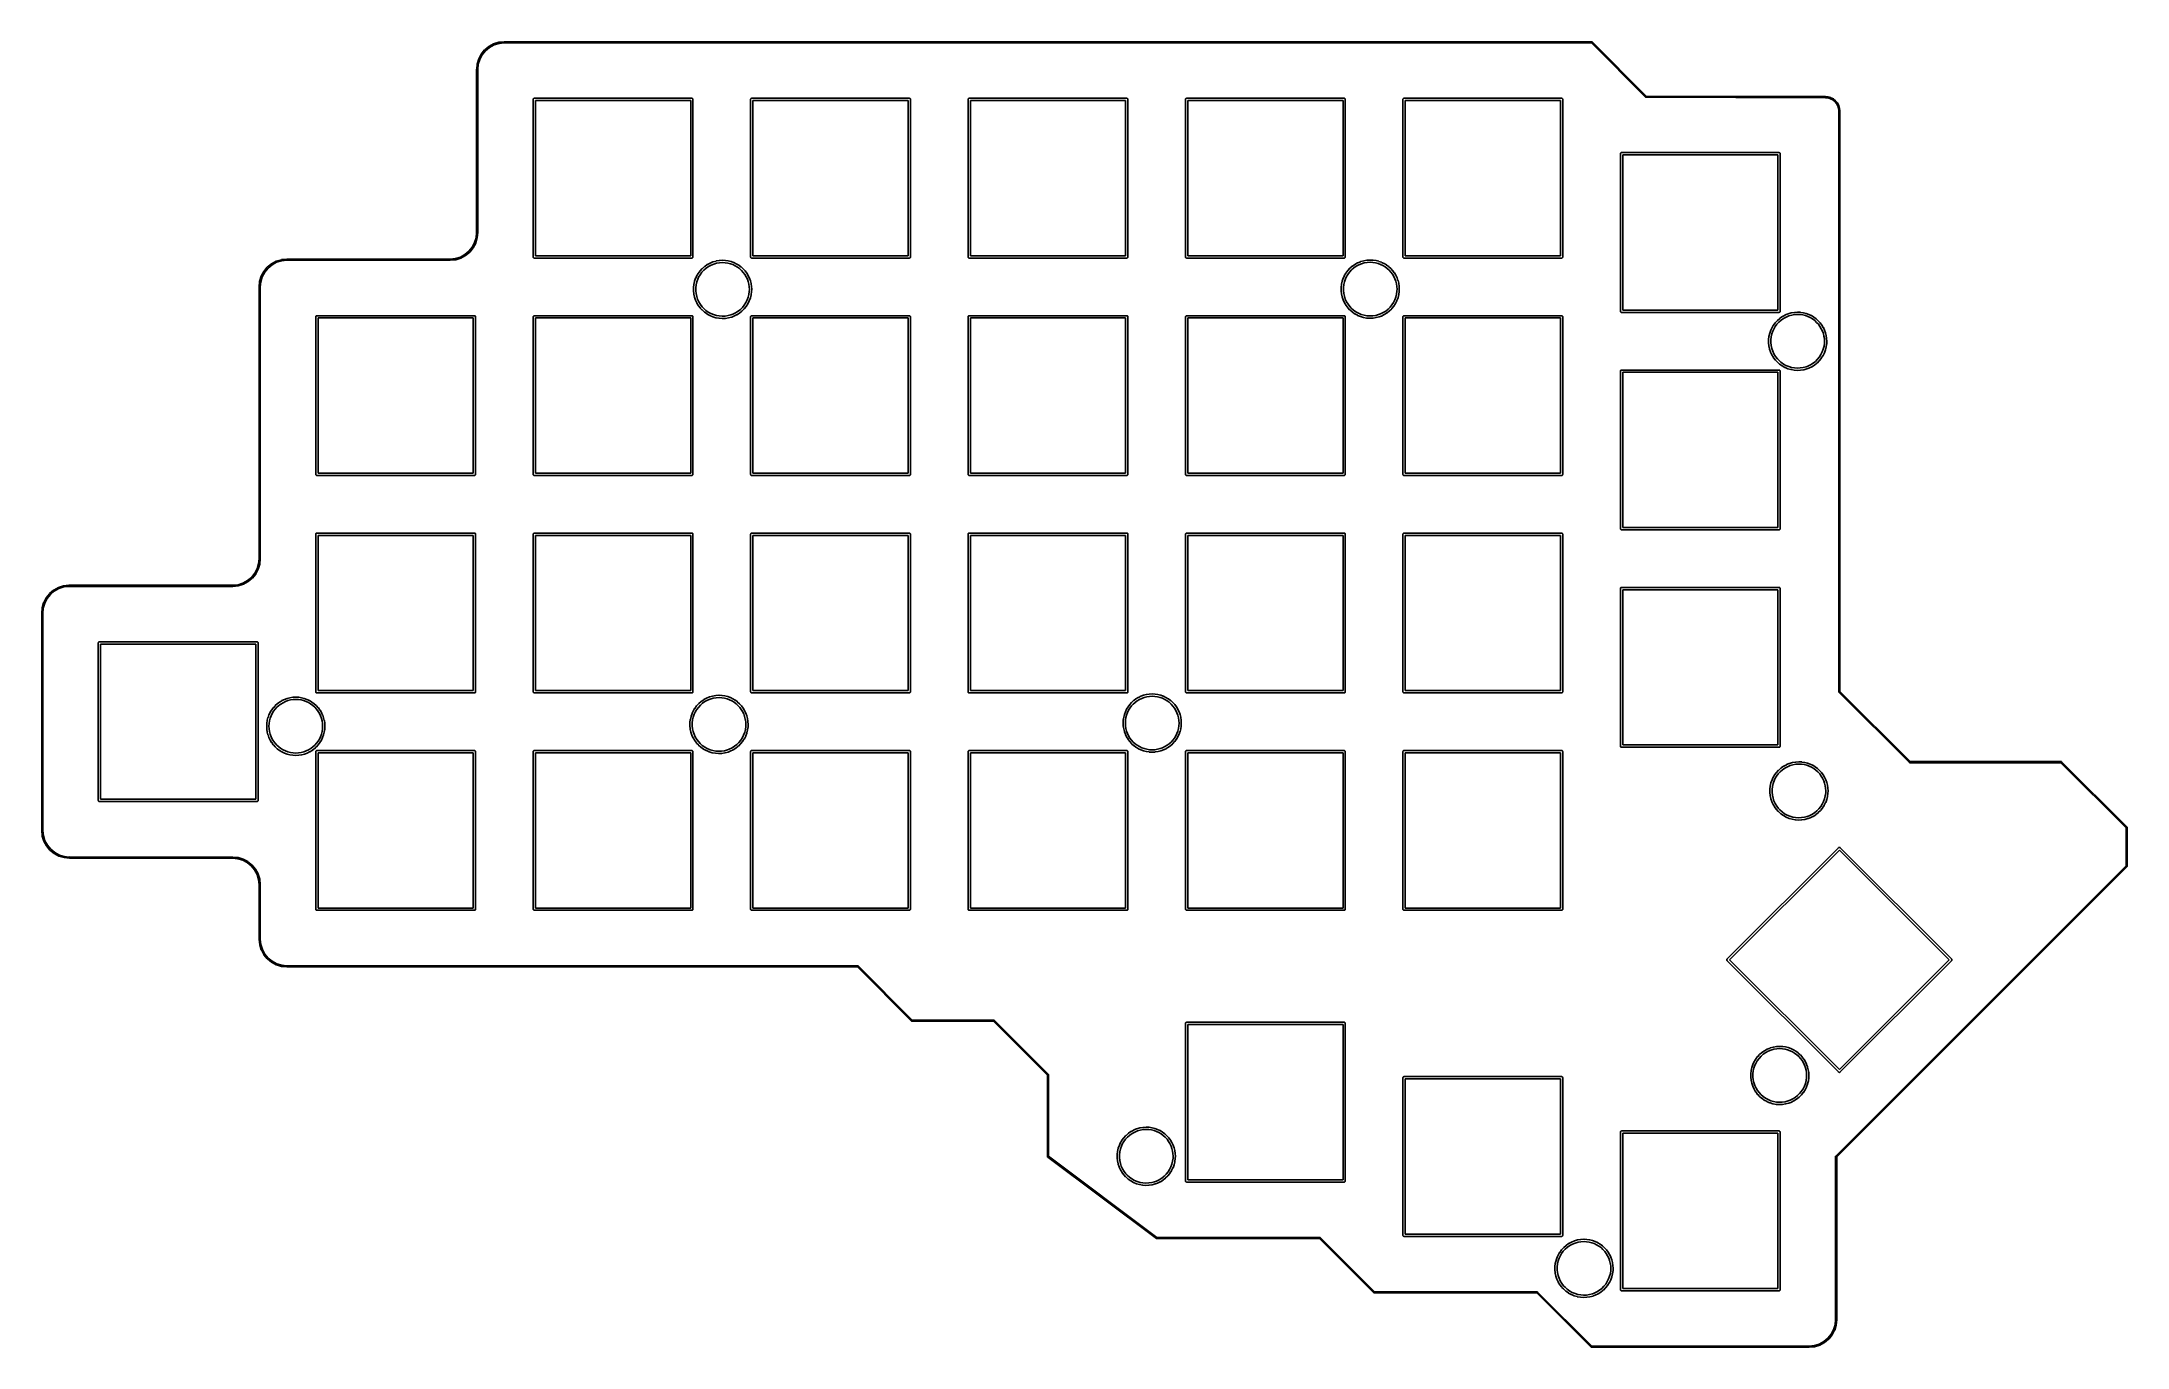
# Model space of a CAD drawing. Extents: x 42 to 225, y -149 to -35.
import ezdxf

# ---------------------------------------------------------------- set-up
doc = ezdxf.new("R2010")
doc.units = 0
doc.layers.add('BLACK', color=7, linetype='CONTINUOUS')

msp = doc.modelspace()

# ---------------------------------------------------------------- linework, layer by layer
at = {"layer": 'BLACK', "linetype": 'CONTINUOUS'}
for p, q in [((80.3421, -36.7956), (80.4757, -36.3509)), ((80.5701, -36.3844), (80.4393, -36.8197)), ((80.4757, -36.3509), (80.4759, -36.3503)), ((80.4757, -36.3509), (80.4757, -36.3509)), ((80.4757, -36.3509), (80.4757, -36.3509)), ((80.4759, -36.3503), (80.4777, -36.3461)), ((80.4777, -36.3461), (80.4794, -36.3419)), ((80.4794, -36.3419), (80.6968, -35.9316)), ((80.7828, -35.9828), (80.5701, -36.3844)), ((80.6968, -35.9316), (80.6971, -35.931)), ((80.6971, -35.931), (80.6996, -35.9273)), ((80.6996, -35.9273), (80.7022, -35.9235)), ((80.7022, -35.9235), (80.9951, -35.5632)), ((81.0696, -35.6301), (80.7828, -35.9828)), ((80.9951, -35.5632), (80.9955, -35.5627)), ((80.9955, -35.5627), (80.9987, -35.5595)), ((80.9987, -35.5595), (81.0019, -35.5563)), ((81.0019, -35.5563), (81.3593, -35.2598)), ((81.4194, -35.3399), (81.0696, -35.6301)), ((81.3593, -35.2598), (81.3598, -35.2594)), ((81.3593, -35.2598), (81.3593, -35.2598)), ((81.3593, -35.2598), (81.3593, -35.2598)), ((81.3598, -35.2594), (81.3636, -35.2569)), ((81.3636, -35.2569), (81.3673, -35.2544)), ((81.3673, -35.2544), (81.7754, -35.0329)), ((81.8188, -35.1232), (81.4194, -35.3399)), ((81.7754, -35.0329), (81.7761, -35.0326)), ((81.7761, -35.0326), (81.7802, -35.0309)), ((81.7802, -35.0309), (81.7844, -35.0291)), ((81.7844, -35.0291), (82.2278, -34.8912)), ((82.2528, -34.9881), (81.8188, -35.1232)), ((82.2278, -34.8912), (82.2284, -34.891)), ((82.2284, -34.891), (82.2329, -34.8901)), ((82.2329, -34.8901), (82.2373, -34.8892)), ((82.2373, -34.8892), (82.699, -34.84)), ((82.7071, -34.9397), (82.2528, -34.9881)), ((82.699, -34.84), (82.6997, -34.8399)), ((82.6997, -34.8399), (82.7019, -34.8399)), ((82.7019, -34.8399), (82.7041, -34.8397)), ((82.7041, -34.8397), (82.7212, -34.8396)), ((82.724, -34.9396), (82.7071, -34.9397)), ((82.7212, -34.8396), (82.7213, -34.8396)), ((82.7213, -34.8396), (177.971, -34.8396)), ((177.953, -34.9396), (82.724, -34.9396)), ((82.724, -34.9396), (82.724, -34.9396)), ((182.699, -39.6857), (177.953, -34.9396)), ((177.971, -34.8396), (177.974, -34.8394)), ((177.974, -34.8394), (177.976, -34.8396)), ((177.976, -34.8396), (177.976, -34.8396)), ((177.976, -34.8396), (177.984, -34.8403)), ((177.984, -34.8403), (177.993, -34.8432)), ((177.993, -34.8432), (178.002, -34.8478)), ((178.002, -34.8478), (178.009, -34.8541)), ((178.009, -34.8541), (178.011, -34.856)), ((178.011, -34.856), (182.757, -39.6022)), ((80.2912, -37.2697), (80.2919, -37.2623)), ((80.293, -51.5601), (80.2912, -37.2697)), ((80.2919, -37.2623), (80.2948, -37.2529)), ((80.2948, -37.2529), (80.2975, -37.2478)), ((80.2975, -37.2478), (80.3403, -36.8052)), ((80.3403, -36.8045), (80.3413, -36.8001)), ((80.3403, -36.8052), (80.3403, -36.8045)), ((80.3403, -36.8052), (80.3403, -36.8052)), ((80.3403, -36.8052), (80.3403, -36.8052)), ((80.3413, -36.8001), (80.3421, -36.7956)), ((80.3931, -37.2872), (80.3912, -37.2916)), ((80.3912, -37.2916), (80.393, -51.5425)), ((80.3951, -37.2776), (80.3931, -37.2872)), ((80.3952, -37.2769), (80.3951, -37.2776)), ((80.4393, -36.8197), (80.3952, -37.2769)), ((85.2471, -39.896), (85.249, -39.8764)), ((85.2476, -39.9009), (85.2471, -39.896)), ((85.2476, -53.6909), (85.2476, -39.9009)), ((85.249, -39.8764), (85.2547, -39.8575)), ((85.2547, -39.8575), (85.264, -39.8401)), ((85.264, -39.8401), (85.2765, -39.8249)), ((85.2765, -39.8249), (85.2917, -39.8124)), ((85.2917, -39.8124), (85.3091, -39.8031)), ((85.3091, -39.8031), (85.328, -39.7974)), ((85.328, -39.7974), (85.3427, -39.796)), ((85.3427, -39.796), (85.3476, -39.7955)), ((85.3476, -39.7955), (85.3525, -39.796)), ((85.3525, -39.796), (99.1425, -39.796)), ((85.4476, -39.996), (85.4476, -53.5958)), ((99.0474, -39.996), (85.4476, -39.996)), ((99.0474, -53.5958), (99.0474, -39.996)), ((99.1425, -39.796), (99.1474, -39.7955)), ((99.1474, -39.7955), (99.1523, -39.796)), ((99.1523, -39.796), (99.167, -39.7974)), ((99.167, -39.7974), (99.1858, -39.8031)), ((99.1858, -39.8031), (99.2032, -39.8124)), ((99.2032, -39.8124), (99.2184, -39.8249)), ((99.2184, -39.8249), (99.2309, -39.8401)), ((99.2309, -39.8401), (99.2402, -39.8575)), ((99.2402, -39.8575), (99.2459, -39.8764)), ((99.2459, -39.8764), (99.2479, -39.896)), ((99.2479, -39.896), (99.2474, -39.9009)), ((99.2474, -39.9009), (99.2474, -53.6909)), ((104.297, -39.896), (104.299, -39.8764)), ((104.298, -39.9009), (104.297, -39.896)), ((104.298, -53.6909), (104.298, -39.9009)), ((104.299, -39.8764), (104.305, -39.8575)), ((104.305, -39.8575), (104.314, -39.8401)), ((104.314, -39.8401), (104.327, -39.8249)), ((104.327, -39.8249), (104.342, -39.8124)), ((104.342, -39.8124), (104.359, -39.8031)), ((104.359, -39.8031), (104.378, -39.7974)), ((104.378, -39.7974), (104.393, -39.796)), ((104.393, -39.796), (104.398, -39.7955)), ((104.398, -39.7955), (104.402, -39.796)), ((104.402, -39.796), (118.192, -39.796)), ((104.498, -39.996), (104.498, -53.5958)), ((118.097, -39.996), (104.498, -39.996)), ((118.097, -53.5958), (118.097, -39.996)), ((118.192, -39.796), (118.197, -39.7955)), ((118.197, -39.7955), (118.202, -39.796)), ((118.202, -39.796), (118.217, -39.7974)), ((118.217, -39.7974), (118.236, -39.8031)), ((118.236, -39.8031), (118.253, -39.8124)), ((118.253, -39.8124), (118.268, -39.8249)), ((118.268, -39.8249), (118.281, -39.8401)), ((118.281, -39.8401), (118.29, -39.8575)), ((118.29, -39.8575), (118.296, -39.8764)), ((118.296, -39.8764), (118.298, -39.896)), ((118.298, -39.896), (118.297, -39.9009)), ((118.297, -39.9009), (118.297, -53.6909)), ((123.347, -39.896), (123.349, -39.8764)), ((123.348, -39.9009), (123.347, -39.896)), ((123.348, -53.6909), (123.348, -39.9009)), ((123.349, -39.8764), (123.355, -39.8575)), ((123.355, -39.8575), (123.364, -39.8401)), ((123.364, -39.8401), (123.377, -39.8249)), ((123.377, -39.8249), (123.392, -39.8124)), ((123.392, -39.8124), (123.409, -39.8031)), ((123.409, -39.8031), (123.428, -39.7974)), ((123.428, -39.7974), (123.443, -39.796)), ((123.443, -39.796), (123.448, -39.7955)), ((123.448, -39.7955), (123.452, -39.796)), ((123.452, -39.796), (137.242, -39.796)), ((123.548, -39.996), (123.548, -53.5958)), ((137.147, -39.996), (123.548, -39.996)), ((137.147, -53.5958), (137.147, -39.996)), ((137.242, -39.796), (137.247, -39.7955)), ((137.247, -39.7955), (137.252, -39.796)), ((137.252, -39.796), (137.267, -39.7974)), ((137.267, -39.7974), (137.286, -39.8031)), ((137.286, -39.8031), (137.303, -39.8124)), ((137.303, -39.8124), (137.318, -39.8249)), ((137.318, -39.8249), (137.331, -39.8401)), ((137.331, -39.8401), (137.34, -39.8575)), ((137.34, -39.8575), (137.346, -39.8764)), ((137.346, -39.8764), (137.348, -39.896)), ((137.348, -39.896), (137.347, -39.9009)), ((137.347, -39.9009), (137.347, -53.6909)), ((142.397, -39.896), (142.399, -39.8764)), ((142.398, -39.9009), (142.397, -39.896)), ((142.398, -53.6909), (142.398, -39.9009)), ((142.399, -39.8764), (142.405, -39.8575)), ((142.405, -39.8575), (142.414, -39.8401)), ((142.414, -39.8401), (142.427, -39.8249)), ((142.427, -39.8249), (142.442, -39.8124)), ((142.442, -39.8124), (142.459, -39.8031)), ((142.459, -39.8031), (142.478, -39.7974)), ((142.478, -39.7974), (142.493, -39.796)), ((142.493, -39.796), (142.498, -39.7955)), ((142.498, -39.7955), (142.502, -39.796)), ((142.502, -39.796), (156.292, -39.796)), ((142.598, -39.996), (142.598, -53.5958)), ((156.197, -39.996), (142.598, -39.996)), ((156.197, -53.5958), (156.197, -39.996)), ((156.292, -39.796), (156.297, -39.7955)), ((156.297, -39.7955), (156.302, -39.796)), ((156.302, -39.796), (156.317, -39.7974)), ((156.317, -39.7974), (156.336, -39.8031)), ((156.336, -39.8031), (156.353, -39.8124)), ((156.353, -39.8124), (156.368, -39.8249)), ((156.368, -39.8249), (156.381, -39.8401)), ((156.381, -39.8401), (156.39, -39.8575)), ((156.39, -39.8575), (156.396, -39.8764)), ((156.396, -39.8764), (156.398, -39.896)), ((156.398, -39.896), (156.397, -39.9009)), ((156.397, -39.9009), (156.397, -53.6909)), ((161.447, -39.896), (161.449, -39.8764)), ((161.448, -39.9009), (161.447, -39.896)), ((161.448, -53.6909), (161.448, -39.9009)), ((161.449, -39.8764), (161.455, -39.8575)), ((161.455, -39.8575), (161.464, -39.8401)), ((161.464, -39.8401), (161.477, -39.8249)), ((161.477, -39.8249), (161.492, -39.8124)), ((161.492, -39.8124), (161.509, -39.8031)), ((161.509, -39.8031), (161.528, -39.7974)), ((161.528, -39.7974), (161.543, -39.796)), ((161.543, -39.796), (161.548, -39.7955)), ((161.548, -39.7955), (161.552, -39.796)), ((161.552, -39.796), (175.342, -39.796)), ((161.648, -39.996), (161.648, -53.5958)), ((175.247, -39.996), (161.648, -39.996)), ((175.247, -53.5958), (175.247, -39.996)), ((175.342, -39.796), (175.347, -39.7955)), ((175.347, -39.7955), (175.352, -39.796)), ((175.352, -39.796), (175.367, -39.7974)), ((175.367, -39.7974), (175.386, -39.8031)), ((175.386, -39.8031), (175.403, -39.8124)), ((175.403, -39.8124), (175.418, -39.8249)), ((175.418, -39.8249), (175.431, -39.8401)), ((175.431, -39.8401), (175.44, -39.8575)), ((175.44, -39.8575), (175.446, -39.8764)), ((175.446, -39.8764), (175.448, -39.896)), ((175.448, -39.896), (175.447, -39.9009)), ((175.447, -39.9009), (175.447, -53.6909)), ((182.701, -39.6875), (182.699, -39.6857)), ((182.703, -39.6891), (182.701, -39.6875)), ((182.703, -39.6892), (182.703, -39.6891)), ((182.705, -39.691), (182.703, -39.6892)), ((182.708, -39.6938), (182.705, -39.691)), ((182.708, -39.6939), (182.708, -39.6938)), ((182.708, -39.6938), (182.708, -39.6938)), ((182.713, -39.6963), (182.708, -39.6939)), ((182.717, -39.6985), (182.713, -39.6963)), ((182.722, -39.7), (182.717, -39.6985)), ((182.717, -39.6985), (182.717, -39.6985)), ((182.717, -39.6985), (182.717, -39.6985)), ((182.726, -39.7014), (182.722, -39.7)), ((182.731, -39.7019), (182.726, -39.7014)), ((182.726, -39.7014), (182.726, -39.7014)), ((182.726, -39.7014), (182.726, -39.7014)), ((182.734, -39.7021), (182.731, -39.7019)), ((182.736, -39.7024), (182.734, -39.7021)), ((182.734, -39.7021), (182.734, -39.7021)), ((182.739, -39.7021), (182.736, -39.7024)), ((198.462, -39.7486), (182.739, -39.7021)), ((182.757, -39.6022), (198.467, -39.6486)), ((198.69, -39.7709), (198.462, -39.7486)), ((198.467, -39.6486), (198.469, -39.6488)), ((198.469, -39.6488), (198.469, -39.6488)), ((198.469, -39.6488), (198.704, -39.6719)), ((198.906, -39.8364), (198.69, -39.7709)), ((198.704, -39.6719), (198.704, -39.6719)), ((198.704, -39.6719), (198.704, -39.6719)), ((198.704, -39.6719), (198.705, -39.672)), ((198.705, -39.672), (198.709, -39.6729)), ((198.709, -39.6729), (198.714, -39.6738)), ((198.714, -39.6738), (198.94, -39.742)), ((199.106, -39.9426), (198.906, -39.8364)), ((198.94, -39.742), (198.94, -39.742)), ((198.94, -39.742), (198.941, -39.7422)), ((198.941, -39.7422), (198.945, -39.744)), ((198.945, -39.744), (198.949, -39.7458)), ((198.949, -39.7458), (199.158, -39.8566)), ((199.282, -40.0857), (199.106, -39.9426)), ((199.158, -39.8566), (199.158, -39.8566)), ((199.158, -39.8566), (199.158, -39.857)), ((199.158, -39.857), (199.162, -39.8595)), ((199.162, -39.8595), (199.166, -39.862)), ((199.166, -39.862), (199.349, -40.0113)), ((199.426, -40.2601), (199.282, -40.0857)), ((199.349, -40.0113), (199.349, -40.0113)), ((199.349, -40.0113), (199.349, -40.0113)), ((199.349, -40.0113), (199.349, -40.0117)), ((199.349, -40.0117), (199.352, -40.0149)), ((199.352, -40.0149), (199.356, -40.0182)), ((199.356, -40.0182), (199.506, -40.2001)), ((199.534, -40.4592), (199.426, -40.2601)), ((199.506, -40.2001), (199.506, -40.2001)), ((199.506, -40.2001), (199.506, -40.2001)), ((199.506, -40.2001), (199.507, -40.2007)), ((199.507, -40.2007), (199.509, -40.2044)), ((199.509, -40.2044), (199.512, -40.2082)), ((199.512, -40.2082), (199.624, -40.4159)), ((199.601, -40.6754), (199.534, -40.4592)), ((199.624, -40.9013), (199.601, -40.6754)), ((199.624, -40.4159), (199.624, -40.4159)), ((199.624, -40.4159), (199.624, -40.416)), ((199.624, -40.416), (199.624, -40.4166)), ((199.624, -40.4166), (199.626, -40.4207)), ((199.624, -91.7862), (199.624, -40.9013)), ((199.626, -40.4207), (199.628, -40.4249)), ((199.628, -40.4249), (199.698, -40.6505)), ((199.698, -40.6505), (199.698, -40.6512)), ((199.698, -40.6512), (199.699, -40.6556)), ((199.699, -40.6556), (199.699, -40.6601)), ((199.699, -40.6601), (199.724, -40.8887)), ((199.724, -40.8887), (199.724, -40.8888)), ((199.724, -40.8888), (199.724, -40.8962)), ((199.724, -40.8962), (199.724, -91.7679)), ((180.497, -44.6585), (180.499, -44.6389)), ((180.498, -44.6634), (180.497, -44.6585)), ((180.498, -58.4534), (180.498, -44.6634)), ((180.499, -44.6389), (180.505, -44.62)), ((180.505, -44.62), (180.514, -44.6026)), ((180.514, -44.6026), (180.527, -44.5874)), ((180.527, -44.5874), (180.542, -44.5749)), ((180.542, -44.5749), (180.559, -44.5656)), ((180.559, -44.5656), (180.578, -44.5599)), ((180.578, -44.5599), (180.593, -44.5585)), ((180.593, -44.5585), (180.598, -44.558)), ((180.598, -44.558), (180.602, -44.5585)), ((180.602, -44.5585), (194.392, -44.5585)), ((180.698, -44.7585), (180.698, -58.3583)), ((194.297, -44.7585), (180.698, -44.7585)), ((194.297, -58.3583), (194.297, -44.7585)), ((194.392, -44.5585), (194.397, -44.558)), ((194.397, -44.558), (194.402, -44.5585)), ((194.402, -44.5585), (194.417, -44.5599)), ((194.417, -44.5599), (194.436, -44.5656)), ((194.436, -44.5656), (194.453, -44.5749)), ((194.453, -44.5749), (194.468, -44.5874)), ((194.468, -44.5874), (194.481, -44.6026)), ((194.481, -44.6026), (194.49, -44.62)), ((194.49, -44.62), (194.496, -44.6389)), ((194.496, -44.6389), (194.498, -44.6585)), ((194.498, -44.6585), (194.497, -44.6634)), ((194.497, -44.6634), (194.497, -58.4534)), ((79.619, -53.2002), (79.9063, -52.8476)), ((79.9869, -52.907), (79.6934, -53.2672)), ((79.9063, -52.8476), (80.1197, -52.4459)), ((79.9894, -52.9032), (79.9869, -52.907)), ((79.992, -52.8995), (79.9894, -52.9032)), ((79.9923, -52.8989), (79.992, -52.8995)), ((80.2103, -52.4885), (79.9923, -52.8989)), ((80.1197, -52.4459), (80.251, -52.0104)), ((80.212, -52.4842), (80.2103, -52.4885)), ((80.2138, -52.4801), (80.212, -52.4842)), ((80.214, -52.4794), (80.2138, -52.4801)), ((80.3481, -52.0345), (80.214, -52.4794)), ((80.214, -52.4794), (80.214, -52.4794)), ((80.214, -52.4794), (80.214, -52.4794)), ((80.251, -52.0104), (80.2941, -51.5686)), ((80.2937, -51.5674), (80.293, -51.5601)), ((80.2941, -51.5686), (80.2937, -51.5674)), ((80.349, -52.0301), (80.3481, -52.0345)), ((80.3499, -52.0256), (80.349, -52.0301)), ((80.35, -52.025), (80.3499, -52.0256)), ((80.3952, -51.5625), (80.35, -52.0249)), ((80.35, -52.0249), (80.35, -52.025)), ((80.35, -52.025), (80.35, -52.025)), ((80.393, -51.5425), (80.3933, -51.5431)), ((80.3933, -51.5431), (80.3952, -51.5527)), ((80.3952, -51.5527), (80.3952, -51.5625)), ((61.6495, -54.9695), (61.9452, -54.6089)), ((62.0194, -54.6761), (61.7299, -55.0291)), ((61.9452, -54.6089), (61.9456, -54.6084)), ((61.9456, -54.6084), (61.9489, -54.6052)), ((61.9489, -54.6052), (61.9521, -54.602)), ((61.9521, -54.602), (62.3121, -54.3058)), ((62.3719, -54.3861), (62.0194, -54.6761)), ((62.3121, -54.3058), (62.3127, -54.3054)), ((62.3127, -54.3054), (62.3165, -54.3029)), ((62.3165, -54.3029), (62.3202, -54.3004)), ((62.3202, -54.3004), (62.731, -54.0797)), ((62.774, -54.1701), (62.3719, -54.3861)), ((62.731, -54.0797), (62.7316, -54.0794)), ((62.7316, -54.0794), (62.7358, -54.0777)), ((62.7358, -54.0777), (62.74, -54.076)), ((62.74, -54.076), (63.1858, -53.9393)), ((63.2104, -54.0364), (62.774, -54.1701)), ((63.1858, -53.9393), (63.1864, -53.9391)), ((63.1864, -53.9391), (63.1909, -53.9383)), ((63.1909, -53.9383), (63.1953, -53.9374)), ((63.1953, -53.9374), (63.6592, -53.8899)), ((63.6669, -53.9896), (63.2104, -54.0364)), ((63.6592, -53.8899), (63.6599, -53.8898)), ((63.6599, -53.8898), (63.662, -53.8899)), ((63.662, -53.8899), (63.6641, -53.8896)), ((63.6641, -53.8896), (63.6712, -53.8896)), ((63.6739, -53.9896), (63.6669, -53.9896)), ((63.6712, -53.8896), (63.6713, -53.8896)), ((63.6713, -53.8896), (63.6732, -53.8896)), ((63.6732, -53.8896), (63.6736, -53.8896)), ((63.6736, -53.8896), (63.6738, -53.8896)), ((63.6738, -53.8896), (77.9642, -53.8889)), ((77.9537, -53.9889), (63.6739, -53.9896)), ((63.6739, -53.9896), (63.6739, -53.9896)), ((77.9607, -53.9896), (77.9537, -53.9889)), ((77.9614, -53.9896), (77.9607, -53.9896)), ((77.9822, -53.9896), (77.9614, -53.9896)), ((77.9642, -53.8889), (77.9715, -53.8896)), ((77.9715, -53.8896), (77.9716, -53.8896)), ((77.9716, -53.8896), (77.9794, -53.8896)), ((77.9794, -53.8896), (78.4341, -53.8416)), ((77.9844, -53.9893), (77.9822, -53.9896)), ((77.9866, -53.9894), (77.9844, -53.9893)), ((77.9873, -53.9893), (77.9866, -53.9894)), ((78.4494, -53.9405), (77.9873, -53.9893)), ((78.4341, -53.8416), (78.8685, -53.7069)), ((78.4539, -53.9396), (78.4494, -53.9405)), ((78.4583, -53.9387), (78.4539, -53.9396)), ((78.459, -53.9385), (78.4583, -53.9387)), ((78.9028, -53.8009), (78.459, -53.9385)), ((78.459, -53.9385), (78.459, -53.9385)), ((78.8685, -53.7069), (79.2686, -53.4903)), ((78.9071, -53.7992), (78.9028, -53.8009)), ((78.9112, -53.7975), (78.9071, -53.7992)), ((78.9118, -53.7972), (78.9112, -53.7975)), ((79.3205, -53.576), (78.9118, -53.7972)), ((79.2686, -53.4903), (79.619, -53.2002)), ((79.3243, -53.5734), (79.3205, -53.576)), ((79.3281, -53.5709), (79.3243, -53.5734)), ((79.3286, -53.5705), (79.3281, -53.5709)), ((79.6865, -53.2741), (79.3286, -53.5705)), ((79.6897, -53.2709), (79.6865, -53.2741)), ((79.6929, -53.2678), (79.6897, -53.2709)), ((79.6934, -53.2672), (79.6929, -53.2678)), ((85.2471, -53.6958), (85.2476, -53.6909)), ((85.249, -53.7154), (85.2471, -53.6958)), ((85.2547, -53.7342), (85.249, -53.7154)), ((85.264, -53.7516), (85.2547, -53.7342)), ((85.2765, -53.7668), (85.264, -53.7516)), ((85.2917, -53.7793), (85.2765, -53.7668)), ((85.3091, -53.7886), (85.2917, -53.7793)), ((85.328, -53.7943), (85.3091, -53.7886)), ((85.3476, -53.7963), (85.328, -53.7943)), ((85.3525, -53.7958), (85.3476, -53.7963)), ((99.1425, -53.7958), (85.3525, -53.7958)), ((85.4476, -53.5958), (99.0474, -53.5958)), ((99.1474, -53.7963), (99.1425, -53.7958)), ((99.1523, -53.7958), (99.1474, -53.7963)), ((99.167, -53.7943), (99.1523, -53.7958)), ((99.1858, -53.7886), (99.167, -53.7943)), ((99.2032, -53.7793), (99.1858, -53.7886)), ((99.2184, -53.7668), (99.2032, -53.7793)), ((99.2309, -53.7516), (99.2184, -53.7668)), ((99.2402, -53.7342), (99.2309, -53.7516)), ((99.2459, -53.7154), (99.2402, -53.7342)), ((99.2479, -53.6958), (99.2459, -53.7154)), ((99.2474, -53.6909), (99.2479, -53.6958)), ((99.8766, -54.9121), (100.059, -54.7148)), ((100.059, -54.7148), (100.06, -54.7138)), ((100.06, -54.7138), (100.063, -54.7107)), ((100.063, -54.7107), (100.067, -54.7072)), ((100.067, -54.7072), (100.268, -54.5317)), ((100.395, -54.6862), (100.202, -54.8545)), ((100.268, -54.5317), (100.269, -54.5308)), ((100.269, -54.5308), (100.273, -54.5281)), ((100.273, -54.5281), (100.277, -54.525)), ((100.277, -54.525), (100.496, -54.3728)), ((100.606, -54.5401), (100.395, -54.6862)), ((100.496, -54.3728), (100.497, -54.372)), ((100.497, -54.372), (100.501, -54.3697)), ((100.501, -54.3697), (100.505, -54.367)), ((100.505, -54.367), (100.74, -54.2394)), ((100.831, -54.4177), (100.606, -54.5401)), ((100.74, -54.2394), (100.741, -54.2387)), ((100.741, -54.2387), (100.745, -54.2369)), ((100.745, -54.2369), (100.75, -54.2347)), ((100.75, -54.2347), (100.998, -54.133)), ((101.068, -54.3201), (100.831, -54.4177)), ((100.998, -54.133), (100.999, -54.1325)), ((100.999, -54.1325), (101.004, -54.1312)), ((101.004, -54.1312), (101.008, -54.1294)), ((101.008, -54.1294), (101.267, -54.0551)), ((101.317, -54.2489), (101.068, -54.3201)), ((101.267, -54.0551), (101.269, -54.0547)), ((101.269, -54.0547), (101.273, -54.0539)), ((101.273, -54.0539), (101.278, -54.0526)), ((101.278, -54.0526), (101.547, -54.007)), ((101.575, -54.2051), (101.317, -54.2489)), ((101.547, -54.007), (101.548, -54.0068)), ((101.548, -54.0068), (101.553, -54.0065)), ((101.553, -54.0065), (101.558, -54.0057)), ((101.558, -54.0057), (101.832, -53.9904)), ((101.84, -54.1902), (101.575, -54.2051)), ((101.832, -53.9904), (101.834, -53.9901)), ((101.834, -53.9901), (101.844, -53.9901)), ((102.072, -54.2017), (101.84, -54.1902)), ((101.844, -53.9901), (101.847, -53.9903)), ((101.847, -53.9903), (102.086, -54.0022)), ((102.3, -54.2358), (102.072, -54.2017)), ((102.086, -54.0022), (102.088, -54.0023)), ((102.088, -54.0023), (102.092, -54.0029)), ((102.092, -54.0029), (102.096, -54.0032)), ((102.096, -54.0032), (102.334, -54.0387)), ((102.523, -54.2918), (102.3, -54.2358)), ((102.334, -54.0387), (102.336, -54.0389)), ((102.336, -54.0389), (102.34, -54.04)), ((102.34, -54.04), (102.344, -54.0406)), ((102.344, -54.0406), (102.576, -54.099)), ((102.739, -54.3691), (102.523, -54.2918)), ((102.576, -54.099), (102.578, -54.0993)), ((102.578, -54.0993), (102.581, -54.1008)), ((102.581, -54.1008), (102.586, -54.1018)), ((102.586, -54.1018), (102.811, -54.1824)), ((102.946, -54.467), (102.739, -54.3691)), ((102.811, -54.1824), (102.812, -54.1829)), ((102.812, -54.1829), (102.816, -54.1847)), ((102.816, -54.1847), (102.82, -54.1862)), ((102.82, -54.1862), (103.036, -54.2883)), ((103.143, -54.585), (102.946, -54.467)), ((103.036, -54.2883), (103.037, -54.2889)), ((103.037, -54.2889), (103.04, -54.2911)), ((103.04, -54.2911), (103.044, -54.2929)), ((103.044, -54.2929), (103.25, -54.4159)), ((103.329, -54.7223), (103.143, -54.585)), ((103.25, -54.4159), (103.251, -54.4166)), ((103.251, -54.4166), (103.254, -54.4192)), ((103.254, -54.4192), (103.258, -54.4213)), ((103.258, -54.4213), (103.451, -54.5645)), ((103.501, -54.8785), (103.329, -54.7223)), ((103.451, -54.5645), (103.453, -54.5654)), ((103.453, -54.5654), (103.456, -54.5683)), ((103.456, -54.5683), (103.459, -54.5708)), ((103.459, -54.5708), (103.639, -54.7335)), ((103.639, -54.7335), (103.64, -54.7345)), ((103.64, -54.7345), (103.643, -54.7377)), ((103.643, -54.7377), (103.646, -54.7405)), ((103.646, -54.7405), (103.809, -54.9202)), ((104.297, -53.6958), (104.298, -53.6909)), ((104.299, -53.7154), (104.297, -53.6958)), ((104.305, -53.7342), (104.299, -53.7154)), ((104.314, -53.7516), (104.305, -53.7342)), ((104.327, -53.7668), (104.314, -53.7516)), ((104.342, -53.7793), (104.327, -53.7668)), ((104.359, -53.7886), (104.342, -53.7793)), ((104.378, -53.7943), (104.359, -53.7886)), ((104.398, -53.7963), (104.378, -53.7943)), ((104.402, -53.7958), (104.398, -53.7963)), ((118.192, -53.7958), (104.402, -53.7958)), ((104.498, -53.5958), (118.097, -53.5958)), ((118.197, -53.7963), (118.192, -53.7958)), ((118.202, -53.7958), (118.197, -53.7963)), ((118.217, -53.7943), (118.202, -53.7958)), ((118.236, -53.7886), (118.217, -53.7943)), ((118.253, -53.7793), (118.236, -53.7886)), ((118.268, -53.7668), (118.253, -53.7793)), ((118.281, -53.7516), (118.268, -53.7668)), ((118.29, -53.7342), (118.281, -53.7516)), ((118.296, -53.7154), (118.29, -53.7342)), ((118.298, -53.6958), (118.296, -53.7154)), ((118.297, -53.6909), (118.298, -53.6958)), ((123.347, -53.6958), (123.348, -53.6909)), ((123.349, -53.7154), (123.347, -53.6958)), ((123.355, -53.7342), (123.349, -53.7154)), ((123.364, -53.7516), (123.355, -53.7342)), ((123.377, -53.7668), (123.364, -53.7516)), ((123.392, -53.7793), (123.377, -53.7668)), ((123.409, -53.7886), (123.392, -53.7793)), ((123.428, -53.7943), (123.409, -53.7886)), ((123.448, -53.7963), (123.428, -53.7943)), ((123.452, -53.7958), (123.448, -53.7963)), ((137.242, -53.7958), (123.452, -53.7958)), ((123.548, -53.5958), (137.147, -53.5958)), ((137.247, -53.7963), (137.242, -53.7958)), ((137.252, -53.7958), (137.247, -53.7963)), ((137.267, -53.7943), (137.252, -53.7958)), ((137.286, -53.7886), (137.267, -53.7943)), ((137.303, -53.7793), (137.286, -53.7886)), ((137.318, -53.7668), (137.303, -53.7793)), ((137.331, -53.7516), (137.318, -53.7668)), ((137.34, -53.7342), (137.331, -53.7516)), ((137.346, -53.7154), (137.34, -53.7342)), ((137.348, -53.6958), (137.346, -53.7154)), ((137.347, -53.6909), (137.348, -53.6958)), ((142.397, -53.6958), (142.398, -53.6909)), ((142.399, -53.7154), (142.397, -53.6958)), ((142.405, -53.7342), (142.399, -53.7154)), ((142.414, -53.7516), (142.405, -53.7342)), ((142.427, -53.7668), (142.414, -53.7516)), ((142.442, -53.7793), (142.427, -53.7668)), ((142.459, -53.7886), (142.442, -53.7793)), ((142.478, -53.7943), (142.459, -53.7886)), ((142.498, -53.7963), (142.478, -53.7943)), ((142.502, -53.7958), (142.498, -53.7963)), ((156.292, -53.7958), (142.502, -53.7958)), ((142.598, -53.5958), (156.197, -53.5958)), ((156.297, -53.7963), (156.292, -53.7958)), ((156.302, -53.7958), (156.297, -53.7963)), ((156.317, -53.7943), (156.302, -53.7958)), ((156.336, -53.7886), (156.317, -53.7943)), ((156.353, -53.7793), (156.336, -53.7886)), ((156.368, -53.7668), (156.353, -53.7793)), ((156.381, -53.7516), (156.368, -53.7668)), ((156.39, -53.7342), (156.381, -53.7516)), ((156.396, -53.7154), (156.39, -53.7342)), ((156.398, -53.6958), (156.396, -53.7154)), ((156.397, -53.6909), (156.398, -53.6958)), ((156.617, -54.8921), (156.799, -54.6947)), ((156.799, -54.6947), (156.8, -54.6937)), ((156.8, -54.6937), (156.803, -54.6906)), ((156.803, -54.6906), (156.807, -54.6871)), ((156.807, -54.6871), (157.008, -54.5116)), ((157.135, -54.6661), (156.942, -54.8344)), ((157.008, -54.5116), (157.009, -54.5107)), ((157.009, -54.5107), (157.013, -54.508)), ((157.013, -54.508), (157.017, -54.5049)), ((157.017, -54.5049), (157.236, -54.3527)), ((157.346, -54.52), (157.135, -54.6661)), ((157.236, -54.3527), (157.237, -54.3519)), ((157.237, -54.3519), (157.241, -54.3496)), ((157.241, -54.3496), (157.245, -54.347)), ((157.245, -54.347), (157.48, -54.2193)), ((157.571, -54.3976), (157.346, -54.52)), ((157.48, -54.2193), (157.481, -54.2187)), ((157.481, -54.2187), (157.485, -54.2169)), ((157.485, -54.2169), (157.49, -54.2146)), ((157.49, -54.2146), (157.738, -54.1129)), ((157.808, -54.3001), (157.571, -54.3976)), ((157.738, -54.1129), (157.739, -54.1124)), ((157.739, -54.1124), (157.744, -54.1111)), ((157.744, -54.1111), (157.748, -54.1093)), ((157.748, -54.1093), (158.007, -54.035)), ((158.057, -54.2288), (157.808, -54.3001)), ((158.007, -54.035), (158.009, -54.0346)), ((158.009, -54.0346), (158.014, -54.0338)), ((158.014, -54.0338), (158.018, -54.0325)), ((158.018, -54.0325), (158.287, -53.9869)), ((158.315, -54.185), (158.057, -54.2288)), ((158.287, -53.9869), (158.288, -53.9867)), ((158.288, -53.9867), (158.293, -53.9864)), ((158.293, -53.9864), (158.298, -53.9857)), ((158.298, -53.9857), (158.572, -53.9703)), ((158.58, -54.1701), (158.315, -54.185)), ((158.572, -53.9703), (158.574, -53.97)), ((158.574, -53.97), (158.584, -53.97)), ((158.82, -54.1823), (158.58, -54.1701)), ((158.584, -53.97), (158.587, -53.9703)), ((158.587, -53.9703), (158.835, -53.9828)), ((159.053, -54.2179), (158.82, -54.1823)), ((158.835, -53.9828), (158.836, -53.9829)), ((158.836, -53.9829), (158.841, -53.9836)), ((158.841, -53.9836), (158.845, -53.9838)), ((158.845, -53.9838), (159.088, -54.0209)), ((159.278, -54.2758), (159.053, -54.2179)), ((159.088, -54.0209), (159.09, -54.0211)), ((159.09, -54.0211), (159.094, -54.0223)), ((159.094, -54.0223), (159.098, -54.0229)), ((159.098, -54.0229), (159.333, -54.0833)), ((159.494, -54.3548), (159.278, -54.2758)), ((159.333, -54.0833), (159.334, -54.0837)), ((159.334, -54.0837), (159.338, -54.0852)), ((159.338, -54.0852), (159.342, -54.0862)), ((159.342, -54.0862), (159.567, -54.1686)), ((159.699, -54.4537), (159.494, -54.3548)), ((159.567, -54.1686), (159.569, -54.1691)), ((159.569, -54.1691), (159.572, -54.171)), ((159.572, -54.171), (159.576, -54.1724)), ((159.576, -54.1724), (159.791, -54.2756)), ((159.893, -54.5714), (159.699, -54.4537)), ((159.791, -54.2756), (159.792, -54.2762)), ((159.792, -54.2762), (159.795, -54.2784)), ((159.795, -54.2784), (159.799, -54.2802)), ((159.799, -54.2802), (160.001, -54.403)), ((160.074, -54.7067), (159.893, -54.5714)), ((160.001, -54.403), (160.002, -54.4037)), ((160.002, -54.4037), (160.005, -54.4062)), ((160.005, -54.4062), (160.009, -54.4083)), ((160.009, -54.4083), (160.198, -54.5494)), ((160.241, -54.8584), (160.074, -54.7067)), ((160.198, -54.5494), (160.199, -54.5502)), ((160.199, -54.5502), (160.202, -54.553)), ((160.202, -54.553), (160.205, -54.5555)), ((160.205, -54.5555), (160.379, -54.7136)), ((160.379, -54.7136), (160.38, -54.7145)), ((160.38, -54.7145), (160.383, -54.7176)), ((160.383, -54.7176), (160.386, -54.7203)), ((160.386, -54.7203), (160.544, -54.8943)), ((161.447, -53.6958), (161.448, -53.6909)), ((161.449, -53.7154), (161.447, -53.6958)), ((161.455, -53.7342), (161.449, -53.7154)), ((161.464, -53.7516), (161.455, -53.7342)), ((161.477, -53.7668), (161.464, -53.7516)), ((161.492, -53.7793), (161.477, -53.7668)), ((161.509, -53.7886), (161.492, -53.7793)), ((161.528, -53.7943), (161.509, -53.7886)), ((161.548, -53.7963), (161.528, -53.7943)), ((161.552, -53.7958), (161.548, -53.7963)), ((175.342, -53.7958), (161.552, -53.7958)), ((161.648, -53.5958), (175.247, -53.5958)), ((175.347, -53.7963), (175.342, -53.7958)), ((175.352, -53.7958), (175.347, -53.7963)), ((175.367, -53.7943), (175.352, -53.7958)), ((175.386, -53.7886), (175.367, -53.7943)), ((175.403, -53.7793), (175.386, -53.7886)), ((175.418, -53.7668), (175.403, -53.7793)), ((175.431, -53.7516), (175.418, -53.7668)), ((175.44, -53.7342), (175.431, -53.7516)), ((175.446, -53.7154), (175.44, -53.7342)), ((175.448, -53.6958), (175.446, -53.7154)), ((175.447, -53.6909), (175.448, -53.6958)), ((61.2354, -56.3197), (61.2357, -56.3171)), ((61.243, -80.1169), (61.2354, -56.3197)), ((61.2357, -56.3163), (61.2361, -56.3123)), ((61.2357, -56.3171), (61.2357, -56.3163)), ((61.2357, -56.3171), (61.2357, -56.3171)), ((61.2361, -56.3123), (61.2824, -55.8532)), ((61.2361, -56.3123), (61.2361, -56.3123)), ((61.2824, -55.8532), (61.2825, -55.8525)), ((61.2825, -55.8525), (61.2835, -55.8481)), ((61.2835, -55.8481), (61.2843, -55.8436)), ((61.2843, -55.8436), (61.4203, -55.3977)), ((61.3814, -55.8681), (61.3354, -56.3246)), ((61.3354, -56.3246), (61.343, -80.135)), ((61.5145, -55.4315), (61.3814, -55.8681)), ((61.4203, -55.3976), (61.4205, -55.397)), ((61.4203, -55.3977), (61.4203, -55.3976)), ((61.4203, -55.3977), (61.4203, -55.3977)), ((61.4205, -55.397), (61.4223, -55.3929)), ((61.4223, -55.3929), (61.4241, -55.3886)), ((61.4241, -55.3886), (61.6441, -54.9776)), ((61.7299, -55.0291), (61.5145, -55.4315)), ((61.6441, -54.9776), (61.6444, -54.977)), ((61.6441, -54.9776), (61.6441, -54.9776)), ((61.6441, -54.9776), (61.6441, -54.9776)), ((61.6444, -54.977), (61.647, -54.9733)), ((61.647, -54.9733), (61.6495, -54.9695)), ((99.2924, -56.6645), (99.2934, -56.3965)), ((99.2934, -56.3951), (99.2939, -56.3903)), ((99.2934, -56.3965), (99.2934, -56.3951)), ((99.2939, -56.3903), (99.294, -56.3855)), ((99.294, -56.3855), (99.3246, -56.1175)), ((99.3246, -56.1175), (99.3247, -56.1161)), ((99.3247, -56.1161), (99.3258, -56.1114)), ((99.3258, -56.1114), (99.3264, -56.1066)), ((99.3264, -56.1066), (99.3871, -55.841)), ((99.3871, -55.841), (99.3874, -55.8396)), ((99.3874, -55.8396), (99.389, -55.835)), ((99.389, -55.835), (99.3902, -55.8302)), ((99.3902, -55.8302), (99.4814, -55.5695)), ((99.4814, -55.5695), (99.4818, -55.5682)), ((99.4818, -55.5682), (99.4836, -55.5646)), ((99.4836, -55.5646), (99.4849, -55.5608)), ((99.4849, -55.5608), (99.5619, -55.3929)), ((99.4933, -56.4027), (99.4924, -56.6598)), ((99.5226, -56.1457), (99.4933, -56.4027)), ((99.5808, -55.891), (99.5226, -56.1457)), ((99.5619, -55.3929), (99.5625, -55.3917)), ((99.5625, -55.3917), (99.5645, -55.3883)), ((99.5645, -55.3883), (99.5662, -55.3846)), ((99.5662, -55.3846), (99.703, -55.1477)), ((99.6686, -55.64), (99.5808, -55.891)), ((99.7417, -55.4806), (99.6686, -55.64)), ((99.703, -55.1477), (99.7037, -55.1465)), ((99.7037, -55.1465), (99.7066, -55.1426)), ((99.7066, -55.1426), (99.7091, -55.1384)), ((99.7091, -55.1384), (99.8696, -54.9206)), ((99.8734, -55.2526), (99.7417, -55.4806)), ((99.8696, -54.9206), (99.8704, -54.9195)), ((99.8704, -54.9195), (99.8737, -54.916)), ((100.027, -55.0437), (99.8734, -55.2526)), ((99.8737, -54.916), (99.8766, -54.9121)), ((100.202, -54.8545), (100.027, -55.0437)), ((103.657, -55.0508), (103.501, -54.8785)), ((103.794, -55.2364), (103.657, -55.0508)), ((103.912, -55.4335), (103.794, -55.2364)), ((103.809, -54.9202), (103.809, -54.9213)), ((103.809, -54.9213), (103.812, -54.9247)), ((103.812, -54.9247), (103.815, -54.9279)), ((103.815, -54.9279), (103.958, -55.1213)), ((104.01, -55.6408), (103.912, -55.4335)), ((103.958, -55.1213), (103.959, -55.1224)), ((103.959, -55.1224), (103.961, -55.1261)), ((103.961, -55.1261), (103.963, -55.1295)), ((103.963, -55.1295), (104.086, -55.3351)), ((104.088, -55.8566), (104.01, -55.6408)), ((104.086, -55.3351), (104.087, -55.3363)), ((104.087, -55.3363), (104.089, -55.3401)), ((104.144, -56.0795), (104.088, -55.8566)), ((104.089, -55.3401), (104.091, -55.3437)), ((104.091, -55.3437), (104.193, -55.5598)), ((104.178, -56.3078), (104.144, -56.0795)), ((104.189, -56.5407), (104.178, -56.3078)), ((104.183, -56.7162), (104.189, -56.5407)), ((104.193, -55.5598), (104.194, -55.561)), ((104.194, -55.561), (104.195, -55.565)), ((104.195, -55.565), (104.197, -55.5688)), ((104.197, -55.5688), (104.278, -55.7938)), ((104.278, -55.7938), (104.278, -55.7951)), ((104.278, -55.7951), (104.279, -55.7992)), ((104.279, -55.7992), (104.28, -55.8032)), ((104.28, -55.8032), (104.339, -56.0355)), ((104.339, -56.0355), (104.339, -56.0369)), ((104.339, -56.0369), (104.34, -56.041)), ((104.34, -56.041), (104.341, -56.0451)), ((104.341, -56.0451), (104.376, -56.2832)), ((104.376, -56.2832), (104.376, -56.2845)), ((104.376, -56.2845), (104.377, -56.2888)), ((104.377, -56.2888), (104.377, -56.293)), ((104.377, -56.293), (104.389, -56.5351)), ((104.389, -56.5438), (104.382, -56.7284)), ((104.389, -56.5351), (104.389, -56.5365)), ((104.389, -56.5365), (104.389, -56.5402)), ((104.389, -56.5402), (104.389, -56.5438)), ((156.032, -56.6444), (156.033, -56.3764)), ((156.033, -56.375), (156.034, -56.3702)), ((156.033, -56.3764), (156.033, -56.375)), ((156.034, -56.3654), (156.065, -56.0974)), ((156.034, -56.3702), (156.034, -56.3654)), ((156.065, -56.096), (156.066, -56.0913)), ((156.065, -56.0974), (156.065, -56.096)), ((156.066, -56.0865), (156.127, -55.8209)), ((156.066, -56.0913), (156.066, -56.0865)), ((156.127, -55.8195), (156.129, -55.8149)), ((156.127, -55.8209), (156.127, -55.8195)), ((156.129, -55.8149), (156.13, -55.8101)), ((156.13, -55.8101), (156.221, -55.5494)), ((156.221, -55.5494), (156.222, -55.5481)), ((156.222, -55.5481), (156.224, -55.5445)), ((156.224, -55.5445), (156.225, -55.5407)), ((156.225, -55.5407), (156.302, -55.3729)), ((156.233, -56.3826), (156.232, -56.6397)), ((156.232, -56.6397), (156.259, -56.8944)), ((156.263, -56.1256), (156.233, -56.3826)), ((156.321, -55.8709), (156.263, -56.1256)), ((156.302, -55.3729), (156.303, -55.3716)), ((156.303, -55.3716), (156.305, -55.3682)), ((156.305, -55.3682), (156.306, -55.3646)), ((156.306, -55.3646), (156.443, -55.1277)), ((156.409, -55.6199), (156.321, -55.8709)), ((156.482, -55.4605), (156.409, -55.6199)), ((156.443, -55.1277), (156.444, -55.1265)), ((156.444, -55.1265), (156.447, -55.1226)), ((156.447, -55.1226), (156.449, -55.1184)), ((156.449, -55.1184), (156.61, -54.9006)), ((156.613, -55.2325), (156.482, -55.4605)), ((156.61, -54.8994), (156.614, -54.8959)), ((156.61, -54.9006), (156.61, -54.8994)), ((156.767, -55.0236), (156.613, -55.2325)), ((156.614, -54.8959), (156.617, -54.8921)), ((156.942, -54.8344), (156.767, -55.0236)), ((160.393, -55.0253), (160.241, -54.8584)), ((160.528, -55.2062), (160.393, -55.0253)), ((160.646, -55.4), (160.528, -55.2062)), ((160.544, -54.8943), (160.545, -54.8954)), ((160.545, -54.8954), (160.547, -54.8987)), ((160.547, -54.8987), (160.55, -54.9017)), ((160.55, -54.9017), (160.691, -55.0903)), ((160.745, -55.6053), (160.646, -55.4)), ((160.691, -55.0903), (160.692, -55.0914)), ((160.692, -55.0914), (160.694, -55.095)), ((160.694, -55.095), (160.696, -55.0983)), ((160.696, -55.0983), (160.819, -55.3003)), ((160.824, -55.8212), (160.745, -55.6053)), ((160.819, -55.3003), (160.82, -55.3015)), ((160.82, -55.3015), (160.822, -55.3052)), ((160.822, -55.3052), (160.824, -55.3088)), ((160.824, -55.3088), (160.927, -55.523)), ((160.881, -56.0463), (160.824, -55.8212)), ((160.917, -56.2796), (160.881, -56.0463)), ((160.929, -56.5206), (160.917, -56.2796)), ((160.923, -56.6961), (160.929, -56.5206)), ((160.927, -55.523), (160.927, -55.5242)), ((160.927, -55.5242), (160.929, -55.5282)), ((160.929, -55.5282), (160.931, -55.532)), ((160.931, -55.532), (161.013, -55.7571)), ((161.013, -55.7571), (161.014, -55.7584)), ((161.014, -55.7584), (161.015, -55.7625)), ((161.015, -55.7625), (161.016, -55.7665)), ((161.016, -55.7665), (161.076, -56.0013)), ((161.076, -56.0013), (161.077, -56.0027)), ((161.077, -56.0027), (161.077, -56.007)), ((161.077, -56.007), (161.078, -56.0112)), ((161.078, -56.0112), (161.116, -56.2544)), ((161.116, -56.2544), (161.116, -56.2558)), ((161.116, -56.2558), (161.116, -56.2601)), ((161.116, -56.2601), (161.117, -56.2645)), ((161.117, -56.2645), (161.129, -56.515)), ((161.129, -56.5238), (161.122, -56.7083)), ((161.129, -56.515), (161.129, -56.5164)), ((161.129, -56.5164), (161.129, -56.52)), ((161.129, -56.52), (161.129, -56.5238)), ((99.2929, -56.6693), (99.2924, -56.6645)), ((99.2928, -56.674), (99.2929, -56.6693)), ((99.293, -56.6754), (99.2928, -56.674)), ((99.3211, -56.941), (99.293, -56.6754)), ((99.3221, -56.9457), (99.3211, -56.941)), ((99.3226, -56.9504), (99.3221, -56.9457)), ((99.3229, -56.9518), (99.3226, -56.9504)), ((99.3797, -57.2125), (99.3229, -56.9518)), ((99.3811, -57.217), (99.3797, -57.2125)), ((99.3821, -57.2217), (99.3811, -57.217)), ((99.3826, -57.223), (99.3821, -57.2217)), ((99.4675, -57.4765), (99.3826, -57.223)), ((99.4695, -57.4808), (99.4675, -57.4765)), ((99.471, -57.4854), (99.4695, -57.4808)), ((99.4715, -57.4866), (99.471, -57.4854)), ((99.5842, -57.7304), (99.4715, -57.4866)), ((99.4924, -56.6598), (99.5194, -56.9145)), ((99.5194, -56.9145), (99.5739, -57.1646)), ((99.5739, -57.1646), (99.6554, -57.4077)), ((99.5866, -57.7345), (99.5842, -57.7304)), ((99.5886, -57.7389), (99.5866, -57.7345)), ((99.5893, -57.7401), (99.5886, -57.7389)), ((99.7291, -57.9717), (99.5893, -57.7401)), ((99.6554, -57.4077), (99.7634, -57.6415)), ((99.732, -57.9756), (99.7291, -57.9717)), ((99.7346, -57.9798), (99.732, -57.9756)), ((99.7354, -57.9809), (99.7346, -57.9798)), ((99.9019, -58.198), (99.7354, -57.9809)), ((99.7634, -57.6415), (99.8975, -57.8636)), ((99.8975, -57.8636), (100.058, -58.0725)), ((99.9046, -58.2009), (99.9019, -58.198)), ((99.907, -58.2041), (99.9046, -58.2009)), ((99.9079, -58.2051), (99.907, -58.2041)), ((100.034, -58.3405), (99.9079, -58.2051)), ((100.037, -58.3431), (100.034, -58.3405)), ((100.039, -58.3461), (100.037, -58.3431)), ((100.04, -58.3471), (100.039, -58.3461)), ((100.246, -58.5311), (100.04, -58.3471)), ((100.058, -58.0725), (100.177, -58.201)), ((100.177, -58.201), (100.375, -58.3782)), ((100.375, -58.3782), (100.588, -58.5294)), ((102.977, -58.5961), (103.198, -58.4571)), ((103.198, -58.4571), (103.401, -58.296)), ((103.53, -58.4491), (103.319, -58.6171)), ((103.401, -58.296), (103.583, -58.1149)), ((103.533, -58.4458), (103.53, -58.4491)), ((103.537, -58.4428), (103.533, -58.4458)), ((103.538, -58.4418), (103.537, -58.4428)), ((103.728, -58.253), (103.538, -58.4418)), ((103.583, -58.1149), (103.744, -57.9157)), ((103.731, -58.2493), (103.728, -58.253)), ((103.735, -58.246), (103.731, -58.2493)), ((103.903, -58.0372), (103.735, -58.2449)), ((103.735, -58.2449), (103.735, -58.246)), ((103.744, -57.9157), (103.883, -57.7003)), ((103.883, -57.7003), (103.997, -57.4708)), ((103.906, -58.0332), (103.903, -58.0372)), ((103.909, -58.0295), (103.906, -58.0332)), ((103.91, -58.0283), (103.909, -58.0295)), ((104.054, -57.8038), (103.91, -58.0283)), ((103.997, -57.4708), (104.086, -57.2291)), ((104.056, -57.7996), (104.054, -57.8038)), ((104.059, -57.7956), (104.056, -57.7996)), ((104.178, -57.555), (104.059, -57.7943)), ((104.059, -57.7943), (104.059, -57.7956)), ((104.086, -57.2291), (104.148, -56.9773)), ((104.148, -56.9773), (104.183, -56.7162)), ((104.18, -57.5506), (104.178, -57.555)), ((104.182, -57.5463), (104.18, -57.5506)), ((104.183, -57.545), (104.182, -57.5463)), ((104.276, -57.293), (104.183, -57.545)), ((104.277, -57.2883), (104.276, -57.293)), ((104.278, -57.2838), (104.277, -57.2883)), ((104.279, -57.2825), (104.278, -57.2838)), ((104.344, -57.0198), (104.279, -57.2825)), ((104.346, -57.0103), (104.344, -57.015)), ((104.344, -57.015), (104.344, -57.0198)), ((104.381, -56.7377), (104.346, -57.0089)), ((104.346, -57.0089), (104.346, -57.0103)), ((104.382, -56.7337), (104.381, -56.7377)), ((104.382, -56.7284), (104.382, -56.7298)), ((104.382, -56.7298), (104.382, -56.7337)), ((156.033, -56.6492), (156.032, -56.6444)), ((156.033, -56.654), (156.033, -56.6492)), ((156.033, -56.6553), (156.033, -56.654)), ((156.061, -56.9209), (156.033, -56.6553)), ((156.062, -56.9256), (156.061, -56.9209)), ((156.063, -56.9303), (156.062, -56.9256)), ((156.063, -56.9317), (156.063, -56.9303)), ((156.12, -57.1924), (156.063, -56.9317)), ((156.121, -57.197), (156.12, -57.1924)), ((156.122, -57.2016), (156.121, -57.197)), ((156.123, -57.2029), (156.122, -57.2016)), ((156.208, -57.4564), (156.123, -57.2029)), ((156.209, -57.4608), (156.208, -57.4564)), ((156.211, -57.4653), (156.209, -57.4608)), ((156.212, -57.4666), (156.211, -57.4653)), ((156.324, -57.7103), (156.212, -57.4666)), ((156.259, -56.8944), (156.314, -57.1445)), ((156.314, -57.1445), (156.395, -57.3876)), ((156.327, -57.7145), (156.324, -57.7103)), ((156.329, -57.7188), (156.327, -57.7145)), ((156.329, -57.72), (156.329, -57.7188)), ((156.469, -57.9517), (156.329, -57.72)), ((156.395, -57.3876), (156.503, -57.6214)), ((156.472, -57.9556), (156.469, -57.9517)), ((156.475, -57.9597), (156.472, -57.9556)), ((156.475, -57.9608), (156.475, -57.9597)), ((156.642, -58.1779), (156.475, -57.9608)), ((156.503, -57.6214), (156.638, -57.8435)), ((156.638, -57.8435), (156.798, -58.0524)), ((156.645, -58.1808), (156.642, -58.1779)), ((156.647, -58.184), (156.645, -58.1808)), ((156.648, -58.185), (156.647, -58.184)), ((156.774, -58.3204), (156.648, -58.185)), ((156.777, -58.3231), (156.774, -58.3204)), ((156.779, -58.326), (156.777, -58.3231)), ((156.78, -58.327), (156.779, -58.326)), ((156.986, -58.511), (156.78, -58.327)), ((156.798, -58.0524), (156.917, -58.181)), ((156.917, -58.181), (157.115, -58.3581)), ((157.115, -58.3581), (157.328, -58.5094)), ((159.717, -58.576), (159.939, -58.437)), ((159.939, -58.437), (160.141, -58.276)), ((160.27, -58.4291), (160.059, -58.597)), ((160.141, -58.276), (160.323, -58.0948)), ((160.273, -58.4257), (160.27, -58.4291)), ((160.277, -58.4227), (160.273, -58.4257)), ((160.278, -58.4218), (160.277, -58.4227)), ((160.468, -58.2329), (160.278, -58.4218)), ((160.323, -58.0948), (160.484, -57.8956)), ((160.471, -58.2292), (160.468, -58.2329)), ((160.475, -58.2259), (160.471, -58.2292)), ((160.476, -58.2248), (160.475, -58.2259)), ((160.643, -58.0171), (160.476, -58.2248)), ((160.484, -57.8956), (160.623, -57.6802)), ((160.623, -57.6802), (160.737, -57.4507)), ((160.646, -58.0131), (160.643, -58.0171)), ((160.649, -58.0094), (160.646, -58.0131)), ((160.65, -58.0083), (160.649, -58.0094)), ((160.794, -57.7837), (160.65, -58.0083)), ((160.737, -57.4507), (160.826, -57.2091)), ((160.796, -57.7795), (160.794, -57.7837)), ((160.799, -57.7755), (160.796, -57.7795)), ((160.919, -57.535), (160.799, -57.7743)), ((160.799, -57.7743), (160.799, -57.7755)), ((160.826, -57.2091), (160.888, -56.9572)), ((160.888, -56.9572), (160.923, -56.6961)), ((160.92, -57.5305), (160.919, -57.535)), ((160.922, -57.5262), (160.92, -57.5305)), ((160.923, -57.5249), (160.922, -57.5262)), ((161.016, -57.2729), (160.923, -57.5249)), ((161.017, -57.2683), (161.016, -57.2729)), ((161.018, -57.2637), (161.017, -57.2683)), ((161.019, -57.2624), (161.018, -57.2637)), ((161.084, -56.9998), (161.019, -57.2624)), ((161.086, -56.9902), (161.084, -56.9949)), ((161.084, -56.9949), (161.084, -56.9998)), ((161.122, -56.7176), (161.086, -56.9888)), ((161.086, -56.9888), (161.086, -56.9902)), ((161.122, -56.7083), (161.122, -56.7097)), ((161.122, -56.7097), (161.122, -56.7136)), ((161.122, -56.7136), (161.122, -56.7176)), ((180.497, -58.4583), (180.498, -58.4534)), ((180.499, -58.4779), (180.497, -58.4583)), ((180.698, -58.3583), (194.297, -58.3583)), ((194.498, -58.4583), (194.496, -58.4779)), ((194.497, -58.4534), (194.498, -58.4583)), ((66.1971, -58.946), (66.199, -58.9264)), ((66.1976, -58.9509), (66.1971, -58.946)), ((66.1976, -72.7409), (66.1976, -58.9509)), ((66.199, -58.9264), (66.2047, -58.9075)), ((66.2047, -58.9075), (66.214, -58.8901)), ((66.214, -58.8901), (66.2265, -58.8749)), ((66.2265, -58.8749), (66.2417, -58.8624)), ((66.2417, -58.8624), (66.2591, -58.8531)), ((66.2591, -58.8531), (66.278, -58.8474)), ((66.278, -58.8474), (66.2927, -58.846)), ((66.2927, -58.846), (66.2976, -58.8455)), ((66.2976, -58.8455), (66.3025, -58.846)), ((66.3025, -58.846), (80.0925, -58.846)), ((66.3976, -59.046), (66.3976, -72.6458)), ((79.9974, -59.046), (66.3976, -59.046)), ((79.9974, -72.6458), (79.9974, -59.046)), ((80.0925, -58.846), (80.0974, -58.8455)), ((80.0974, -58.8455), (80.1023, -58.846)), ((80.1023, -58.846), (80.117, -58.8474)), ((80.117, -58.8474), (80.1358, -58.8531)), ((80.1358, -58.8531), (80.1532, -58.8624)), ((80.1532, -58.8624), (80.1684, -58.8749)), ((80.1684, -58.8749), (80.1809, -58.8901)), ((80.1809, -58.8901), (80.1902, -58.9075)), ((80.1902, -58.9075), (80.1959, -58.9264)), ((80.1959, -58.9264), (80.1979, -58.946)), ((80.1979, -58.946), (80.1974, -58.9509)), ((80.1974, -58.9509), (80.1974, -72.7409)), ((85.2471, -58.946), (85.249, -58.9264)), ((85.2476, -58.9509), (85.2471, -58.946)), ((85.2476, -72.7409), (85.2476, -58.9509)), ((85.249, -58.9264), (85.2547, -58.9075)), ((85.2547, -58.9075), (85.264, -58.8901)), ((85.264, -58.8901), (85.2765, -58.8749)), ((85.2765, -58.8749), (85.2917, -58.8624)), ((85.2917, -58.8624), (85.3091, -58.8531)), ((85.3091, -58.8531), (85.328, -58.8474)), ((85.328, -58.8474), (85.3427, -58.846)), ((85.3427, -58.846), (85.3476, -58.8455)), ((85.3476, -58.8455), (85.3525, -58.846)), ((85.3525, -58.846), (99.1425, -58.846)), ((85.4476, -59.046), (85.4476, -72.6458)), ((99.0474, -59.046), (85.4476, -59.046)), ((99.0474, -72.6458), (99.0474, -59.046)), ((99.1425, -58.846), (99.1474, -58.8455)), ((99.1474, -58.8455), (99.1523, -58.846)), ((99.1523, -58.846), (99.167, -58.8474)), ((99.167, -58.8474), (99.1858, -58.8531)), ((99.1858, -58.8531), (99.2032, -58.8624)), ((99.2032, -58.8624), (99.2184, -58.8749)), ((99.2184, -58.8749), (99.2309, -58.8901)), ((99.2309, -58.8901), (99.2402, -58.9075)), ((99.2402, -58.9075), (99.2459, -58.9264)), ((99.2459, -58.9264), (99.2479, -58.946)), ((99.2479, -58.946), (99.2474, -58.9509)), ((99.2474, -58.9509), (99.2474, -72.7409)), ((100.25, -58.534), (100.246, -58.5311)), ((100.254, -58.5373), (100.25, -58.534)), ((100.255, -58.5381), (100.254, -58.5373)), ((100.477, -58.6957), (100.255, -58.5381)), ((100.481, -58.6982), (100.477, -58.6957)), ((100.485, -58.701), (100.481, -58.6982)), ((100.487, -58.7017), (100.485, -58.701)), ((100.722, -58.8324), (100.487, -58.7017)), ((100.588, -58.5294), (100.815, -58.6549)), ((100.727, -58.8344), (100.722, -58.8324)), ((100.731, -58.8367), (100.727, -58.8344)), ((100.732, -58.8372), (100.731, -58.8367)), ((100.98, -58.9407), (100.732, -58.8372)), ((100.815, -58.6549), (101.052, -58.7541)), ((100.984, -58.9421), (100.98, -58.9407)), ((100.989, -58.9439), (100.984, -58.9421)), ((100.99, -58.9443), (100.989, -58.9439)), ((101.246, -59.02), (100.99, -58.9443)), ((101.052, -58.7541), (101.297, -58.8266)), ((101.251, -59.0209), (101.246, -59.02)), ((101.255, -59.0222), (101.251, -59.0209)), ((101.257, -59.0225), (101.255, -59.0222)), ((101.519, -59.0698), (101.257, -59.0225)), ((101.297, -58.8266), (101.549, -58.872)), ((101.524, -59.0702), (101.519, -59.0698)), ((101.529, -59.071), (101.524, -59.0702)), ((101.53, -59.0711), (101.529, -59.071)), ((101.797, -59.0896), (101.53, -59.0711)), ((101.549, -58.872), (101.805, -58.8897)), ((101.802, -59.0895), (101.797, -59.0896)), ((101.806, -59.0898), (101.802, -59.0895)), ((101.805, -58.8897), (102.062, -58.8794)), ((101.808, -59.0898), (101.806, -59.0898)), ((102.076, -59.079), (101.808, -59.0898)), ((102.062, -58.8794), (102.319, -58.8405)), ((102.081, -59.0784), (102.076, -59.079)), ((102.086, -59.0782), (102.081, -59.0784)), ((102.087, -59.078), (102.086, -59.0782)), ((102.354, -59.0375), (102.087, -59.078)), ((102.319, -58.8405), (102.573, -58.7724)), ((102.359, -59.0363), (102.354, -59.0375)), ((102.364, -59.0355), (102.359, -59.0363)), ((102.365, -59.0352), (102.364, -59.0355)), ((102.63, -58.9644), (102.365, -59.0352)), ((102.573, -58.7724), (102.738, -58.7115)), ((102.633, -58.963), (102.63, -58.9644)), ((102.637, -58.962), (102.633, -58.963)), ((102.638, -58.9616), (102.637, -58.962)), ((102.812, -58.8973), (102.638, -58.9616)), ((102.738, -58.7115), (102.977, -58.5961)), ((102.815, -58.8956), (102.812, -58.8973)), ((102.819, -58.8943), (102.815, -58.8956)), ((102.82, -58.8937), (102.819, -58.8943)), ((103.069, -58.7738), (102.82, -58.8937)), ((103.073, -58.7713), (103.069, -58.7738)), ((103.078, -58.7691), (103.073, -58.7713)), ((103.079, -58.7684), (103.078, -58.7691)), ((103.31, -58.6235), (103.079, -58.7684)), ((103.313, -58.6205), (103.31, -58.6235)), ((103.318, -58.6179), (103.313, -58.6205)), ((103.319, -58.6171), (103.318, -58.6179)), ((104.297, -58.946), (104.299, -58.9264)), ((104.298, -58.9509), (104.297, -58.946)), ((104.298, -72.7409), (104.298, -58.9509)), ((104.299, -58.9264), (104.305, -58.9075)), ((104.305, -58.9075), (104.314, -58.8901)), ((104.314, -58.8901), (104.327, -58.8749)), ((104.327, -58.8749), (104.342, -58.8624)), ((104.342, -58.8624), (104.359, -58.8531)), ((104.359, -58.8531), (104.378, -58.8474)), ((104.378, -58.8474), (104.393, -58.846)), ((104.393, -58.846), (104.398, -58.8455)), ((104.398, -58.8455), (104.402, -58.846)), ((104.402, -58.846), (118.192, -58.846)), ((104.498, -59.046), (104.498, -72.6458)), ((118.097, -59.046), (104.498, -59.046)), ((118.097, -72.6458), (118.097, -59.046)), ((118.192, -58.846), (118.197, -58.8455)), ((118.197, -58.8455), (118.202, -58.846)), ((118.202, -58.846), (118.217, -58.8474)), ((118.217, -58.8474), (118.236, -58.8531)), ((118.236, -58.8531), (118.253, -58.8624)), ((118.253, -58.8624), (118.268, -58.8749)), ((118.268, -58.8749), (118.281, -58.8901)), ((118.281, -58.8901), (118.29, -58.9075)), ((118.29, -58.9075), (118.296, -58.9264)), ((118.296, -58.9264), (118.298, -58.946)), ((118.298, -58.946), (118.297, -58.9509)), ((118.297, -58.9509), (118.297, -72.7409)), ((123.347, -58.946), (123.349, -58.9264)), ((123.348, -58.9509), (123.347, -58.946)), ((123.348, -72.7409), (123.348, -58.9509)), ((123.349, -58.9264), (123.355, -58.9075)), ((123.355, -58.9075), (123.364, -58.8901)), ((123.364, -58.8901), (123.377, -58.8749)), ((123.377, -58.8749), (123.392, -58.8624)), ((123.392, -58.8624), (123.409, -58.8531)), ((123.409, -58.8531), (123.428, -58.8474)), ((123.428, -58.8474), (123.443, -58.846)), ((123.443, -58.846), (123.448, -58.8455)), ((123.448, -58.8455), (123.452, -58.846)), ((123.452, -58.846), (137.242, -58.846)), ((123.548, -59.046), (123.548, -72.6458)), ((137.147, -59.046), (123.548, -59.046)), ((137.147, -72.6458), (137.147, -59.046)), ((137.242, -58.846), (137.247, -58.8455)), ((137.247, -58.8455), (137.252, -58.846)), ((137.252, -58.846), (137.267, -58.8474)), ((137.267, -58.8474), (137.286, -58.8531)), ((137.286, -58.8531), (137.303, -58.8624)), ((137.303, -58.8624), (137.318, -58.8749)), ((137.318, -58.8749), (137.331, -58.8901)), ((137.331, -58.8901), (137.34, -58.9075)), ((137.34, -58.9075), (137.346, -58.9264)), ((137.346, -58.9264), (137.348, -58.946)), ((137.348, -58.946), (137.347, -58.9509)), ((137.347, -58.9509), (137.347, -72.7409)), ((142.397, -58.946), (142.399, -58.9264)), ((142.398, -58.9509), (142.397, -58.946)), ((142.398, -72.7409), (142.398, -58.9509)), ((142.399, -58.9264), (142.405, -58.9075)), ((142.405, -58.9075), (142.414, -58.8901)), ((142.414, -58.8901), (142.427, -58.8749)), ((142.427, -58.8749), (142.442, -58.8624)), ((142.442, -58.8624), (142.459, -58.8531)), ((142.459, -58.8531), (142.478, -58.8474)), ((142.478, -58.8474), (142.493, -58.846)), ((142.493, -58.846), (142.498, -58.8455)), ((142.498, -58.8455), (142.502, -58.846)), ((142.502, -58.846), (156.292, -58.846)), ((142.598, -59.046), (142.598, -72.6458)), ((156.197, -59.046), (142.598, -59.046)), ((156.197, -72.6458), (156.197, -59.046)), ((156.292, -58.846), (156.297, -58.8455)), ((156.297, -58.8455), (156.302, -58.846)), ((156.302, -58.846), (156.317, -58.8474)), ((156.317, -58.8474), (156.336, -58.8531)), ((156.336, -58.8531), (156.353, -58.8624)), ((156.353, -58.8624), (156.368, -58.8749)), ((156.368, -58.8749), (156.381, -58.8901)), ((156.381, -58.8901), (156.39, -58.9075)), ((156.39, -58.9075), (156.396, -58.9264)), ((156.396, -58.9264), (156.398, -58.946)), ((156.398, -58.946), (156.397, -58.9509)), ((156.397, -58.9509), (156.397, -72.7409)), ((156.99, -58.5139), (156.986, -58.511)), ((156.994, -58.5172), (156.99, -58.5139)), ((156.995, -58.518), (156.994, -58.5172)), ((157.217, -58.6757), (156.995, -58.518)), ((157.221, -58.6781), (157.217, -58.6757)), ((157.225, -58.6809), (157.221, -58.6781)), ((157.227, -58.6816), (157.225, -58.6809)), ((157.462, -58.8124), (157.227, -58.6816)), ((157.328, -58.5094), (157.555, -58.6348)), ((157.467, -58.8143), (157.462, -58.8124)), ((157.471, -58.8166), (157.467, -58.8143)), ((157.472, -58.8172), (157.471, -58.8166)), ((157.72, -58.9206), (157.472, -58.8172)), ((157.555, -58.6348), (157.792, -58.734)), ((157.724, -58.922), (157.72, -58.9206)), ((157.729, -58.9239), (157.724, -58.922)), ((157.73, -58.9243), (157.729, -58.9239)), ((157.986, -58.9999), (157.73, -58.9243)), ((157.792, -58.734), (158.037, -58.8065)), ((157.991, -59.0008), (157.986, -58.9999)), ((157.995, -59.0021), (157.991, -59.0008)), ((157.997, -59.0024), (157.995, -59.0021)), ((158.259, -59.0497), (157.997, -59.0024)), ((158.037, -58.8065), (158.289, -58.8519)), ((158.264, -59.0501), (158.259, -59.0497)), ((158.269, -59.051), (158.264, -59.0501)), ((158.27, -59.0511), (158.269, -59.051)), ((158.537, -59.0696), (158.27, -59.0511)), ((158.289, -58.8519), (158.545, -58.8697)), ((158.542, -59.0694), (158.537, -59.0696)), ((158.546, -59.0698), (158.542, -59.0694)), ((158.545, -58.8697), (158.802, -58.8593)), ((158.548, -59.0697), (158.546, -59.0698)), ((158.816, -59.059), (158.548, -59.0697)), ((158.802, -58.8593), (159.059, -58.8205)), ((158.821, -59.0583), (158.816, -59.059)), ((158.826, -59.0581), (158.821, -59.0583)), ((158.827, -59.0579), (158.826, -59.0581)), ((159.094, -59.0174), (158.827, -59.0579)), ((159.059, -58.8205), (159.313, -58.7523)), ((159.099, -59.0162), (159.094, -59.0174)), ((159.104, -59.0155), (159.099, -59.0162)), ((159.105, -59.0151), (159.104, -59.0155)), ((159.37, -58.9443), (159.105, -59.0151)), ((159.313, -58.7523), (159.478, -58.6914)), ((159.373, -58.9429), (159.37, -58.9443)), ((159.377, -58.942), (159.373, -58.9429)), ((159.378, -58.9415), (159.377, -58.942)), ((159.552, -58.8773), (159.378, -58.9415)), ((159.478, -58.6914), (159.717, -58.576)), ((159.555, -58.8755), (159.552, -58.8773)), ((159.559, -58.8742), (159.555, -58.8755)), ((159.56, -58.8736), (159.559, -58.8742)), ((159.809, -58.7537), (159.56, -58.8736)), ((159.813, -58.7512), (159.809, -58.7537)), ((159.818, -58.7491), (159.813, -58.7512)), ((159.819, -58.7483), (159.818, -58.7491)), ((160.05, -58.6034), (159.819, -58.7483)), ((160.053, -58.6004), (160.05, -58.6034)), ((160.058, -58.5978), (160.053, -58.6004)), ((160.059, -58.597), (160.058, -58.5978)), ((161.447, -58.946), (161.449, -58.9264)), ((161.448, -58.9509), (161.447, -58.946)), ((161.448, -72.7409), (161.448, -58.9509)), ((161.449, -58.9264), (161.455, -58.9075)), ((161.455, -58.9075), (161.464, -58.8901)), ((161.464, -58.8901), (161.477, -58.8749)), ((161.477, -58.8749), (161.492, -58.8624)), ((161.492, -58.8624), (161.509, -58.8531)), ((161.509, -58.8531), (161.528, -58.8474)), ((161.528, -58.8474), (161.543, -58.846)), ((161.543, -58.846), (161.548, -58.8455)), ((161.548, -58.8455), (161.552, -58.846)), ((161.552, -58.846), (175.342, -58.846)), ((161.648, -59.046), (161.648, -72.6458)), ((175.247, -59.046), (161.648, -59.046)), ((175.247, -72.6458), (175.247, -59.046)), ((175.342, -58.846), (175.347, -58.8455)), ((175.347, -58.8455), (175.352, -58.846)), ((175.352, -58.846), (175.367, -58.8474)), ((175.367, -58.8474), (175.386, -58.8531)), ((175.386, -58.8531), (175.403, -58.8624)), ((175.403, -58.8624), (175.418, -58.8749)), ((175.418, -58.8749), (175.431, -58.8901)), ((175.431, -58.8901), (175.44, -58.9075)), ((175.44, -58.9075), (175.446, -58.9264)), ((175.446, -58.9264), (175.448, -58.946)), ((175.448, -58.946), (175.447, -58.9509)), ((175.447, -58.9509), (175.447, -72.7409)), ((180.505, -58.4967), (180.499, -58.4779)), ((180.514, -58.5141), (180.505, -58.4967)), ((180.522, -58.5243), (180.514, -58.5141)), ((180.527, -58.5293), (180.522, -58.5243)), ((180.542, -58.5418), (180.527, -58.5293)), ((180.559, -58.5511), (180.542, -58.5418)), ((180.578, -58.5568), (180.559, -58.5511)), ((180.598, -58.5588), (180.578, -58.5568)), ((180.602, -58.5583), (180.598, -58.5588)), ((194.392, -58.5583), (180.602, -58.5583)), ((193.58, -60.3801), (193.671, -60.1194)), ((193.671, -60.1194), (193.672, -60.1181)), ((193.672, -60.1181), (193.674, -60.1145)), ((193.674, -60.1145), (193.675, -60.1107)), ((193.675, -60.1107), (193.752, -59.9428)), ((193.752, -59.9428), (193.753, -59.9416)), ((193.753, -59.9416), (193.755, -59.9382)), ((193.755, -59.9382), (193.756, -59.9345)), ((193.756, -59.9345), (193.893, -59.6977)), ((193.859, -60.1899), (193.771, -60.4409)), ((193.932, -60.0305), (193.859, -60.1899)), ((193.893, -59.6977), (193.894, -59.6964)), ((193.894, -59.6964), (193.897, -59.6925)), ((193.897, -59.6925), (193.899, -59.6883)), ((193.899, -59.6883), (194.06, -59.4705)), ((194.063, -59.8025), (193.932, -60.0305)), ((194.06, -59.4694), (194.064, -59.4659)), ((194.06, -59.4705), (194.06, -59.4694)), ((194.217, -59.5936), (194.063, -59.8025)), ((194.064, -59.4659), (194.067, -59.462)), ((194.067, -59.462), (194.249, -59.2647)), ((194.392, -59.4044), (194.217, -59.5936)), ((194.249, -59.2647), (194.25, -59.2637)), ((194.25, -59.2637), (194.253, -59.2606)), ((194.253, -59.2606), (194.257, -59.2571)), ((194.257, -59.2571), (194.458, -59.0816)), ((194.397, -58.5588), (194.392, -58.5583)), ((194.585, -59.2361), (194.392, -59.4044)), ((194.402, -58.5583), (194.397, -58.5588)), ((194.417, -58.5568), (194.402, -58.5583)), ((194.436, -58.5511), (194.417, -58.5568)), ((194.453, -58.5418), (194.436, -58.5511)), ((194.468, -58.5293), (194.453, -58.5418)), ((194.458, -59.0816), (194.459, -59.0807)), ((194.459, -59.0807), (194.463, -59.078)), ((194.463, -59.078), (194.467, -59.0749)), ((194.467, -59.0749), (194.686, -58.9227)), ((194.481, -58.5141), (194.468, -58.5293)), ((194.49, -58.4967), (194.481, -58.5141)), ((194.496, -58.4779), (194.49, -58.4967)), ((194.796, -59.09), (194.585, -59.2361)), ((194.686, -58.9227), (194.687, -58.9219)), ((194.687, -58.9219), (194.691, -58.9196)), ((194.691, -58.9196), (194.695, -58.917)), ((194.695, -58.917), (194.93, -58.7893)), ((195.021, -58.9676), (194.796, -59.09)), ((194.93, -58.7893), (194.931, -58.7886)), ((194.931, -58.7886), (194.936, -58.7868)), ((194.936, -58.7868), (194.94, -58.7846)), ((194.94, -58.7846), (195.188, -58.6829)), ((195.258, -58.8701), (195.021, -58.9676)), ((195.188, -58.6829), (195.189, -58.6824)), ((195.189, -58.6824), (195.194, -58.6811)), ((195.194, -58.6811), (195.198, -58.6793)), ((195.198, -58.6793), (195.457, -58.605)), ((195.507, -58.7988), (195.258, -58.8701)), ((195.457, -58.605), (195.459, -58.6046)), ((195.459, -58.6046), (195.464, -58.6038)), ((195.464, -58.6038), (195.468, -58.6025)), ((195.468, -58.6025), (195.737, -58.5569)), ((195.765, -58.755), (195.507, -58.7988)), ((195.737, -58.5569), (195.738, -58.5567)), ((195.738, -58.5567), (195.743, -58.5564)), ((195.743, -58.5564), (195.748, -58.5556)), ((195.748, -58.5556), (196.022, -58.5403)), ((196.03, -58.7401), (195.765, -58.755)), ((196.022, -58.5403), (196.024, -58.54)), ((196.024, -58.54), (196.034, -58.54)), ((196.262, -58.7516), (196.03, -58.7401)), ((196.034, -58.54), (196.037, -58.5402)), ((196.037, -58.5402), (196.276, -58.5521)), ((196.49, -58.7857), (196.262, -58.7516)), ((196.276, -58.5521), (196.278, -58.5522)), ((196.278, -58.5522), (196.282, -58.5529)), ((196.282, -58.5529), (196.286, -58.5531)), ((196.286, -58.5531), (196.524, -58.5886)), ((196.713, -58.8417), (196.49, -58.7857)), ((196.524, -58.5886), (196.526, -58.5888)), ((196.526, -58.5888), (196.53, -58.5899)), ((196.53, -58.5899), (196.534, -58.5905)), ((196.534, -58.5905), (196.766, -58.6489)), ((196.929, -58.919), (196.713, -58.8417)), ((196.766, -58.6489), (196.768, -58.6492)), ((196.768, -58.6492), (196.772, -58.6507)), ((196.772, -58.6507), (196.776, -58.6517)), ((196.776, -58.6517), (197.001, -58.7323)), ((197.136, -59.0169), (196.929, -58.919)), ((197.001, -58.7323), (197.002, -58.7328)), ((197.002, -58.7328), (197.006, -58.7347)), ((197.006, -58.7347), (197.01, -58.7361)), ((197.01, -58.7361), (197.226, -58.8382)), ((197.333, -59.1349), (197.136, -59.0169)), ((197.226, -58.8382), (197.227, -58.8388)), ((197.227, -58.8388), (197.231, -58.841)), ((197.231, -58.841), (197.234, -58.8428)), ((197.234, -58.8428), (197.44, -58.9658)), ((197.519, -59.2723), (197.333, -59.1349)), ((197.44, -58.9658), (197.441, -58.9665)), ((197.441, -58.9665), (197.444, -58.9691)), ((197.444, -58.9691), (197.448, -58.9712)), ((197.448, -58.9712), (197.642, -59.1144)), ((197.691, -59.4284), (197.519, -59.2723)), ((197.642, -59.1144), (197.643, -59.1153)), ((197.643, -59.1153), (197.646, -59.1182)), ((197.646, -59.1182), (197.649, -59.1207)), ((197.649, -59.1207), (197.829, -59.2834)), ((197.847, -59.6007), (197.691, -59.4284)), ((197.829, -59.2834), (197.83, -59.2844)), ((197.83, -59.2844), (197.833, -59.2876)), ((197.833, -59.2876), (197.836, -59.2904)), ((197.836, -59.2904), (197.999, -59.4701)), ((197.984, -59.7863), (197.847, -59.6007)), ((198.102, -59.9834), (197.984, -59.7863)), ((197.999, -59.4701), (198, -59.4712)), ((198, -59.4712), (198.002, -59.4746)), ((198.002, -59.4746), (198.005, -59.4778)), ((198.005, -59.4778), (198.148, -59.6712)), ((198.2, -60.1907), (198.102, -59.9834)), ((198.148, -59.6712), (198.149, -59.6723)), ((198.149, -59.6723), (198.151, -59.676)), ((198.151, -59.676), (198.154, -59.6794)), ((198.154, -59.6794), (198.277, -59.885)), ((198.278, -60.4066), (198.2, -60.1907)), ((198.277, -59.885), (198.277, -59.8862)), ((198.277, -59.8862), (198.279, -59.89)), ((198.279, -59.89), (198.281, -59.8936)), ((198.281, -59.8936), (198.383, -60.1097)), ((198.383, -60.1097), (198.384, -60.1109)), ((198.384, -60.1109), (198.385, -60.1149)), ((198.385, -60.1149), (198.387, -60.1187)), ((198.387, -60.1187), (198.468, -60.3437)), ((193.482, -61.2144), (193.483, -60.9464)), ((193.483, -61.2192), (193.482, -61.2144)), ((193.483, -60.945), (193.484, -60.9402)), ((193.483, -60.9464), (193.483, -60.945)), ((193.483, -61.2239), (193.483, -61.2192)), ((193.483, -61.2253), (193.483, -61.2239)), ((193.511, -61.4909), (193.483, -61.2253)), ((193.484, -60.9354), (193.515, -60.6674)), ((193.484, -60.9402), (193.484, -60.9354)), ((193.512, -61.4956), (193.511, -61.4909)), ((193.513, -61.5003), (193.512, -61.4956)), ((193.513, -61.5017), (193.513, -61.5003)), ((193.57, -61.7624), (193.513, -61.5017)), ((193.515, -60.666), (193.516, -60.6613)), ((193.515, -60.6674), (193.515, -60.666)), ((193.516, -60.6565), (193.577, -60.3909)), ((193.516, -60.6613), (193.516, -60.6565)), ((193.571, -61.7669), (193.57, -61.7624)), ((193.572, -61.7716), (193.571, -61.7669)), ((193.573, -61.7729), (193.572, -61.7716)), ((193.658, -62.0264), (193.573, -61.7729)), ((193.577, -60.3895), (193.579, -60.3849)), ((193.577, -60.3909), (193.577, -60.3895)), ((193.579, -60.3849), (193.58, -60.3801)), ((193.66, -62.0307), (193.658, -62.0264)), ((193.661, -62.0353), (193.66, -62.0307)), ((193.662, -62.0365), (193.661, -62.0353)), ((193.774, -62.2803), (193.662, -62.0365)), ((193.683, -60.9526), (193.682, -61.2097)), ((193.682, -61.2097), (193.709, -61.4644)), ((193.713, -60.6956), (193.683, -60.9526)), ((193.709, -61.4644), (193.764, -61.7145)), ((193.771, -60.4409), (193.713, -60.6956)), ((193.764, -61.7145), (193.845, -61.9576)), ((193.845, -61.9576), (193.953, -62.1914)), ((198.073, -62.2502), (198.187, -62.0207)), ((198.187, -62.0207), (198.276, -61.779)), ((198.369, -62.1049), (198.249, -62.3442)), ((198.276, -61.779), (198.338, -61.5272)), ((198.334, -60.6294), (198.278, -60.4066)), ((198.368, -60.8577), (198.334, -60.6294)), ((198.338, -61.5272), (198.373, -61.2661)), ((198.379, -61.0906), (198.368, -60.8577)), ((198.37, -62.1005), (198.369, -62.1049)), ((198.372, -62.0962), (198.37, -62.1005)), ((198.373, -62.0949), (198.372, -62.0962)), ((198.373, -61.2661), (198.379, -61.0906)), ((198.466, -61.8429), (198.373, -62.0949)), ((198.467, -61.8382), (198.466, -61.8429)), ((198.468, -61.8337), (198.467, -61.8382)), ((198.468, -60.3437), (198.468, -60.345)), ((198.468, -60.345), (198.469, -60.3491)), ((198.469, -61.8324), (198.468, -61.8337)), ((198.469, -60.3491), (198.47, -60.3531)), ((198.534, -61.5697), (198.469, -61.8324)), ((198.47, -60.3531), (198.529, -60.5854)), ((198.529, -60.5854), (198.529, -60.5868)), ((198.529, -60.5868), (198.53, -60.5909)), ((198.53, -60.5909), (198.531, -60.595)), ((198.531, -60.595), (198.566, -60.8331)), ((198.536, -61.5602), (198.534, -61.5649)), ((198.534, -61.5649), (198.534, -61.5697)), ((198.572, -61.2876), (198.536, -61.5588)), ((198.536, -61.5588), (198.536, -61.5602)), ((198.566, -60.8331), (198.566, -60.8345)), ((198.566, -60.8345), (198.567, -60.8387)), ((198.567, -60.8387), (198.567, -60.8429)), ((198.567, -60.8429), (198.579, -61.085)), ((198.579, -61.0937), (198.572, -61.2783)), ((198.572, -61.2783), (198.572, -61.2797)), ((198.572, -61.2797), (198.572, -61.2836)), ((198.572, -61.2836), (198.572, -61.2876)), ((198.579, -61.085), (198.579, -61.0864)), ((198.579, -61.0864), (198.579, -61.0901)), ((198.579, -61.0901), (198.579, -61.0937)), ((180.497, -63.7085), (180.499, -63.6889)), ((180.498, -63.7134), (180.497, -63.7085)), ((180.498, -77.5034), (180.498, -63.7134)), ((180.499, -63.6889), (180.505, -63.67)), ((180.505, -63.67), (180.514, -63.6526)), ((180.514, -63.6526), (180.527, -63.6374)), ((180.527, -63.6374), (180.542, -63.6249)), ((180.542, -63.6249), (180.559, -63.6156)), ((180.559, -63.6156), (180.578, -63.6099)), ((180.578, -63.6099), (180.593, -63.6085)), ((180.593, -63.6085), (180.598, -63.608)), ((180.598, -63.608), (180.602, -63.6085)), ((180.602, -63.6085), (194.392, -63.6085)), ((180.698, -63.8085), (180.698, -77.4083)), ((194.297, -63.8085), (180.698, -63.8085)), ((193.777, -62.2844), (193.774, -62.2803)), ((193.779, -62.2888), (193.777, -62.2844)), ((193.779, -62.29), (193.779, -62.2888)), ((193.919, -62.5216), (193.779, -62.29)), ((193.922, -62.5255), (193.919, -62.5216)), ((193.925, -62.5297), (193.922, -62.5255)), ((193.925, -62.5308), (193.925, -62.5297)), ((194.092, -62.7479), (193.925, -62.5308)), ((193.953, -62.1914), (194.088, -62.4135)), ((194.088, -62.4135), (194.248, -62.6224)), ((194.095, -62.7508), (194.092, -62.7479)), ((194.097, -62.754), (194.095, -62.7508)), ((194.098, -62.755), (194.097, -62.754)), ((194.224, -62.8904), (194.098, -62.755)), ((194.227, -62.8931), (194.224, -62.8904)), ((194.229, -62.896), (194.227, -62.8931)), ((194.23, -62.897), (194.229, -62.896)), ((194.436, -63.081), (194.23, -62.897)), ((194.248, -62.6224), (194.367, -62.7509)), ((194.297, -77.4083), (194.297, -63.8085)), ((194.367, -62.7509), (194.565, -62.9281)), ((194.392, -63.6085), (194.397, -63.608)), ((194.397, -63.608), (194.402, -63.6085)), ((194.402, -63.6085), (194.417, -63.6099)), ((194.417, -63.6099), (194.436, -63.6156)), ((194.44, -63.0839), (194.436, -63.081)), ((194.436, -63.6156), (194.453, -63.6249)), ((194.444, -63.0872), (194.44, -63.0839)), ((194.445, -63.088), (194.444, -63.0872)), ((194.667, -63.2456), (194.445, -63.088)), ((194.453, -63.6249), (194.468, -63.6374)), ((194.468, -63.6374), (194.481, -63.6526)), ((194.481, -63.6526), (194.49, -63.67)), ((194.49, -63.67), (194.496, -63.6889)), ((194.496, -63.6889), (194.498, -63.7085)), ((194.498, -63.7085), (194.497, -63.7134)), ((194.497, -63.7134), (194.497, -77.5034)), ((194.565, -62.9281), (194.778, -63.0793)), ((194.671, -63.2481), (194.667, -63.2456)), ((194.675, -63.2509), (194.671, -63.2481)), ((194.677, -63.2516), (194.675, -63.2509)), ((194.912, -63.3824), (194.677, -63.2516)), ((194.778, -63.0793), (195.005, -63.2048)), ((194.917, -63.3843), (194.912, -63.3824)), ((194.921, -63.3866), (194.917, -63.3843)), ((194.922, -63.3871), (194.921, -63.3866)), ((195.17, -63.4906), (194.922, -63.3871)), ((195.005, -63.2048), (195.242, -63.304)), ((195.174, -63.492), (195.17, -63.4906)), ((195.179, -63.4938), (195.174, -63.492)), ((195.18, -63.4943), (195.179, -63.4938)), ((195.436, -63.5699), (195.18, -63.4943)), ((195.242, -63.304), (195.487, -63.3765)), ((195.441, -63.5708), (195.436, -63.5699)), ((195.445, -63.5721), (195.441, -63.5708)), ((195.447, -63.5724), (195.445, -63.5721)), ((195.709, -63.6197), (195.447, -63.5724)), ((195.487, -63.3765), (195.739, -63.4219)), ((195.714, -63.6201), (195.709, -63.6197)), ((195.719, -63.6209), (195.714, -63.6201)), ((195.72, -63.621), (195.719, -63.6209)), ((195.987, -63.6395), (195.72, -63.621)), ((195.739, -63.4219), (195.995, -63.4396)), ((195.992, -63.6394), (195.987, -63.6395)), ((195.996, -63.6398), (195.992, -63.6394)), ((195.995, -63.4396), (196.253, -63.4293)), ((195.998, -63.6397), (195.996, -63.6398)), ((196.266, -63.6289), (195.998, -63.6397)), ((196.253, -63.4293), (196.509, -63.3905)), ((196.271, -63.6283), (196.266, -63.6289)), ((196.276, -63.6281), (196.271, -63.6283)), ((196.277, -63.6279), (196.276, -63.6281)), ((196.544, -63.5874), (196.277, -63.6279)), ((196.509, -63.3905), (196.763, -63.3223)), ((196.549, -63.5862), (196.544, -63.5874)), ((196.554, -63.5854), (196.549, -63.5862)), ((196.555, -63.5851), (196.554, -63.5854)), ((196.82, -63.5143), (196.555, -63.5851)), ((196.763, -63.3223), (196.928, -63.2614)), ((196.823, -63.5129), (196.82, -63.5143)), ((196.827, -63.5119), (196.823, -63.5129)), ((196.829, -63.5115), (196.827, -63.5119)), ((197.002, -63.4472), (196.829, -63.5115)), ((196.928, -63.2614), (197.167, -63.146)), ((197.005, -63.4455), (197.002, -63.4472)), ((197.009, -63.4442), (197.005, -63.4455)), ((197.01, -63.4436), (197.009, -63.4442)), ((197.259, -63.3237), (197.01, -63.4436)), ((197.167, -63.146), (197.389, -63.007)), ((197.263, -63.3212), (197.259, -63.3237)), ((197.268, -63.319), (197.263, -63.3212)), ((197.269, -63.3183), (197.268, -63.319)), ((197.5, -63.1734), (197.269, -63.3183)), ((197.389, -63.007), (197.591, -62.8459)), ((197.503, -63.1704), (197.5, -63.1734)), ((197.508, -63.1678), (197.503, -63.1704)), ((197.509, -63.167), (197.508, -63.1678)), ((197.72, -62.999), (197.509, -63.167)), ((197.591, -62.8459), (197.773, -62.6648)), ((197.723, -62.9957), (197.72, -62.999)), ((197.727, -62.9927), (197.723, -62.9957)), ((197.728, -62.9917), (197.727, -62.9927)), ((197.918, -62.8029), (197.728, -62.9917)), ((197.773, -62.6648), (197.934, -62.4656)), ((197.921, -62.7992), (197.918, -62.8029)), ((197.925, -62.7959), (197.921, -62.7992)), ((197.926, -62.7948), (197.925, -62.7959)), ((198.093, -62.5871), (197.926, -62.7948)), ((197.934, -62.4656), (198.073, -62.2502)), ((198.096, -62.5831), (198.093, -62.5871)), ((198.099, -62.5794), (198.096, -62.5831)), ((198.1, -62.5782), (198.099, -62.5794)), ((198.244, -62.3537), (198.1, -62.5782)), ((198.246, -62.3495), (198.244, -62.3537)), ((198.249, -62.3455), (198.246, -62.3495)), ((198.249, -62.3442), (198.249, -62.3455)), ((66.1971, -72.7458), (66.1976, -72.7409)), ((66.199, -72.7654), (66.1971, -72.7458)), ((66.2047, -72.7842), (66.199, -72.7654)), ((66.214, -72.8016), (66.2047, -72.7842)), ((66.2265, -72.8168), (66.214, -72.8016)), ((66.2417, -72.8293), (66.2265, -72.8168)), ((66.2591, -72.8386), (66.2417, -72.8293)), ((66.278, -72.8443), (66.2591, -72.8386)), ((66.2976, -72.8463), (66.278, -72.8443)), ((66.3025, -72.8458), (66.2976, -72.8463)), ((80.0925, -72.8458), (66.3025, -72.8458)), ((66.3976, -72.6458), (79.9974, -72.6458)), ((80.0974, -72.8463), (80.0925, -72.8458)), ((80.1023, -72.8458), (80.0974, -72.8463)), ((80.117, -72.8443), (80.1023, -72.8458)), ((80.1358, -72.8386), (80.117, -72.8443)), ((80.1532, -72.8293), (80.1358, -72.8386)), ((80.1684, -72.8168), (80.1532, -72.8293)), ((80.1809, -72.8016), (80.1684, -72.8168)), ((80.1902, -72.7842), (80.1809, -72.8016)), ((80.1959, -72.7654), (80.1902, -72.7842)), ((80.1979, -72.7458), (80.1959, -72.7654)), ((80.1974, -72.7409), (80.1979, -72.7458)), ((85.2471, -72.7458), (85.2476, -72.7409)), ((85.249, -72.7654), (85.2471, -72.7458)), ((85.2547, -72.7842), (85.249, -72.7654)), ((85.264, -72.8016), (85.2547, -72.7842)), ((85.2765, -72.8168), (85.264, -72.8016)), ((85.2917, -72.8293), (85.2765, -72.8168)), ((85.3091, -72.8386), (85.2917, -72.8293)), ((85.328, -72.8443), (85.3091, -72.8386)), ((85.3476, -72.8463), (85.328, -72.8443)), ((85.3525, -72.8458), (85.3476, -72.8463)), ((99.1425, -72.8458), (85.3525, -72.8458)), ((85.4476, -72.6458), (99.0474, -72.6458)), ((99.1474, -72.8463), (99.1425, -72.8458)), ((99.1523, -72.8458), (99.1474, -72.8463)), ((99.167, -72.8443), (99.1523, -72.8458)), ((99.1858, -72.8386), (99.167, -72.8443)), ((99.2032, -72.8293), (99.1858, -72.8386)), ((99.2184, -72.8168), (99.2032, -72.8293)), ((99.2309, -72.8016), (99.2184, -72.8168)), ((99.2402, -72.7842), (99.2309, -72.8016)), ((99.2459, -72.7654), (99.2402, -72.7842)), ((99.2479, -72.7458), (99.2459, -72.7654)), ((99.2474, -72.7409), (99.2479, -72.7458)), ((104.297, -72.7458), (104.298, -72.7409)), ((104.299, -72.7654), (104.297, -72.7458)), ((104.305, -72.7842), (104.299, -72.7654)), ((104.314, -72.8016), (104.305, -72.7842)), ((104.327, -72.8168), (104.314, -72.8016)), ((104.342, -72.8293), (104.327, -72.8168)), ((104.359, -72.8386), (104.342, -72.8293)), ((104.378, -72.8443), (104.359, -72.8386)), ((104.398, -72.8463), (104.378, -72.8443)), ((104.402, -72.8458), (104.398, -72.8463)), ((118.192, -72.8458), (104.402, -72.8458)), ((104.498, -72.6458), (118.097, -72.6458)), ((118.197, -72.8463), (118.192, -72.8458)), ((118.202, -72.8458), (118.197, -72.8463)), ((118.217, -72.8443), (118.202, -72.8458)), ((118.236, -72.8386), (118.217, -72.8443)), ((118.253, -72.8293), (118.236, -72.8386)), ((118.268, -72.8168), (118.253, -72.8293)), ((118.281, -72.8016), (118.268, -72.8168)), ((118.29, -72.7842), (118.281, -72.8016)), ((118.296, -72.7654), (118.29, -72.7842)), ((118.298, -72.7458), (118.296, -72.7654)), ((118.297, -72.7409), (118.298, -72.7458)), ((123.347, -72.7458), (123.348, -72.7409)), ((123.349, -72.7654), (123.347, -72.7458)), ((123.355, -72.7842), (123.349, -72.7654)), ((123.364, -72.8016), (123.355, -72.7842)), ((123.377, -72.8168), (123.364, -72.8016)), ((123.392, -72.8293), (123.377, -72.8168)), ((123.409, -72.8386), (123.392, -72.8293)), ((123.428, -72.8443), (123.409, -72.8386)), ((123.448, -72.8463), (123.428, -72.8443)), ((123.452, -72.8458), (123.448, -72.8463)), ((137.242, -72.8458), (123.452, -72.8458)), ((123.548, -72.6458), (137.147, -72.6458)), ((137.247, -72.8463), (137.242, -72.8458)), ((137.252, -72.8458), (137.247, -72.8463)), ((137.267, -72.8443), (137.252, -72.8458)), ((137.286, -72.8386), (137.267, -72.8443)), ((137.303, -72.8293), (137.286, -72.8386)), ((137.318, -72.8168), (137.303, -72.8293)), ((137.331, -72.8016), (137.318, -72.8168)), ((137.34, -72.7842), (137.331, -72.8016)), ((137.346, -72.7654), (137.34, -72.7842)), ((137.348, -72.7458), (137.346, -72.7654)), ((137.347, -72.7409), (137.348, -72.7458)), ((142.397, -72.7458), (142.398, -72.7409)), ((142.399, -72.7654), (142.397, -72.7458)), ((142.405, -72.7842), (142.399, -72.7654)), ((142.414, -72.8016), (142.405, -72.7842)), ((142.427, -72.8168), (142.414, -72.8016)), ((142.442, -72.8293), (142.427, -72.8168)), ((142.459, -72.8386), (142.442, -72.8293)), ((142.478, -72.8443), (142.459, -72.8386)), ((142.498, -72.8463), (142.478, -72.8443)), ((142.502, -72.8458), (142.498, -72.8463)), ((156.292, -72.8458), (142.502, -72.8458)), ((142.598, -72.6458), (156.197, -72.6458)), ((156.297, -72.8463), (156.292, -72.8458)), ((156.302, -72.8458), (156.297, -72.8463)), ((156.317, -72.8443), (156.302, -72.8458)), ((156.336, -72.8386), (156.317, -72.8443)), ((156.353, -72.8293), (156.336, -72.8386)), ((156.368, -72.8168), (156.353, -72.8293)), ((156.381, -72.8016), (156.368, -72.8168)), ((156.39, -72.7842), (156.381, -72.8016)), ((156.396, -72.7654), (156.39, -72.7842)), ((156.398, -72.7458), (156.396, -72.7654)), ((156.397, -72.7409), (156.398, -72.7458)), ((161.447, -72.7458), (161.448, -72.7409)), ((161.449, -72.7654), (161.447, -72.7458)), ((161.455, -72.7842), (161.449, -72.7654)), ((161.464, -72.8016), (161.455, -72.7842)), ((161.477, -72.8168), (161.464, -72.8016)), ((161.492, -72.8293), (161.477, -72.8168)), ((161.509, -72.8386), (161.492, -72.8293)), ((161.528, -72.8443), (161.509, -72.8386)), ((161.548, -72.8463), (161.528, -72.8443)), ((161.552, -72.8458), (161.548, -72.8463)), ((175.342, -72.8458), (161.552, -72.8458)), ((161.648, -72.6458), (175.247, -72.6458)), ((175.347, -72.8463), (175.342, -72.8458)), ((175.352, -72.8458), (175.347, -72.8463)), ((175.367, -72.8443), (175.352, -72.8458)), ((175.386, -72.8386), (175.367, -72.8443)), ((175.403, -72.8293), (175.386, -72.8386)), ((175.418, -72.8168), (175.403, -72.8293)), ((175.431, -72.8016), (175.418, -72.8168)), ((175.44, -72.7842), (175.431, -72.8016)), ((175.446, -72.7654), (175.44, -72.7842)), ((175.448, -72.7458), (175.446, -72.7654)), ((175.447, -72.7409), (175.448, -72.7458)), ((66.1971, -77.996), (66.199, -77.9764)), ((66.1976, -78.0009), (66.1971, -77.996)), ((66.1976, -91.7909), (66.1976, -78.0009)), ((66.199, -77.9764), (66.2047, -77.9575)), ((66.2047, -77.9575), (66.214, -77.9401)), ((66.214, -77.9401), (66.2265, -77.9249)), ((66.2265, -77.9249), (66.2417, -77.9124)), ((66.2417, -77.9124), (66.2591, -77.9031)), ((66.2591, -77.9031), (66.278, -77.8974)), ((66.278, -77.8974), (66.2927, -77.896)), ((66.2927, -77.896), (66.2976, -77.8955)), ((66.2976, -77.8955), (66.3025, -77.896)), ((66.3025, -77.896), (80.0925, -77.896)), ((66.3976, -78.096), (66.3976, -91.6958)), ((79.9974, -78.096), (66.3976, -78.096)), ((79.9974, -91.6958), (79.9974, -78.096)), ((80.0925, -77.896), (80.0974, -77.8955)), ((80.0974, -77.8955), (80.1023, -77.896)), ((80.1023, -77.896), (80.117, -77.8974)), ((80.117, -77.8974), (80.1358, -77.9031)), ((80.1358, -77.9031), (80.1532, -77.9124)), ((80.1532, -77.9124), (80.1684, -77.9249)), ((80.1684, -77.9249), (80.1809, -77.9401)), ((80.1809, -77.9401), (80.1902, -77.9575)), ((80.1902, -77.9575), (80.1959, -77.9764)), ((80.1959, -77.9764), (80.1979, -77.996)), ((80.1979, -77.996), (80.1974, -78.0009)), ((80.1974, -78.0009), (80.1974, -91.7909)), ((85.2471, -77.996), (85.249, -77.9764)), ((85.2476, -78.0009), (85.2471, -77.996)), ((85.2476, -91.7909), (85.2476, -78.0009)), ((85.249, -77.9764), (85.2547, -77.9575)), ((85.2547, -77.9575), (85.264, -77.9401)), ((85.264, -77.9401), (85.2765, -77.9249)), ((85.2765, -77.9249), (85.2917, -77.9124)), ((85.2917, -77.9124), (85.3091, -77.9031)), ((85.3091, -77.9031), (85.328, -77.8974)), ((85.328, -77.8974), (85.3427, -77.896)), ((85.3427, -77.896), (85.3476, -77.8955)), ((85.3476, -77.8955), (85.3525, -77.896)), ((85.3525, -77.896), (99.1425, -77.896)), ((85.4476, -78.096), (85.4476, -91.6958)), ((99.0474, -78.096), (85.4476, -78.096)), ((99.0474, -91.6958), (99.0474, -78.096)), ((99.1425, -77.896), (99.1474, -77.8955)), ((99.1474, -77.8955), (99.1523, -77.896)), ((99.1523, -77.896), (99.167, -77.8974)), ((99.167, -77.8974), (99.1858, -77.9031)), ((99.1858, -77.9031), (99.2032, -77.9124)), ((99.2032, -77.9124), (99.2184, -77.9249)), ((99.2184, -77.9249), (99.2309, -77.9401)), ((99.2309, -77.9401), (99.2402, -77.9575)), ((99.2402, -77.9575), (99.2459, -77.9764)), ((99.2459, -77.9764), (99.2479, -77.996)), ((99.2479, -77.996), (99.2474, -78.0009)), ((99.2474, -78.0009), (99.2474, -91.7909)), ((104.297, -77.996), (104.299, -77.9764)), ((104.298, -78.0009), (104.297, -77.996)), ((104.298, -91.7909), (104.298, -78.0009)), ((104.299, -77.9764), (104.305, -77.9575)), ((104.305, -77.9575), (104.314, -77.9401)), ((104.314, -77.9401), (104.327, -77.9249)), ((104.327, -77.9249), (104.342, -77.9124)), ((104.342, -77.9124), (104.359, -77.9031)), ((104.359, -77.9031), (104.378, -77.8974)), ((104.378, -77.8974), (104.393, -77.896)), ((104.393, -77.896), (104.398, -77.8955)), ((104.398, -77.8955), (104.402, -77.896)), ((104.402, -77.896), (118.192, -77.896)), ((104.498, -78.096), (104.498, -91.6958)), ((118.097, -78.096), (104.498, -78.096)), ((118.097, -91.6958), (118.097, -78.096)), ((118.192, -77.896), (118.197, -77.8955)), ((118.197, -77.8955), (118.202, -77.896)), ((118.202, -77.896), (118.217, -77.8974)), ((118.217, -77.8974), (118.236, -77.9031)), ((118.236, -77.9031), (118.253, -77.9124)), ((118.253, -77.9124), (118.268, -77.9249)), ((118.268, -77.9249), (118.281, -77.9401)), ((118.281, -77.9401), (118.29, -77.9575)), ((118.29, -77.9575), (118.296, -77.9764)), ((118.296, -77.9764), (118.298, -77.996)), ((118.298, -77.996), (118.297, -78.0009)), ((118.297, -78.0009), (118.297, -91.7909)), ((123.347, -77.996), (123.349, -77.9764)), ((123.348, -78.0009), (123.347, -77.996)), ((123.348, -91.7909), (123.348, -78.0009)), ((123.349, -77.9764), (123.355, -77.9575)), ((123.355, -77.9575), (123.364, -77.9401)), ((123.364, -77.9401), (123.377, -77.9249)), ((123.377, -77.9249), (123.392, -77.9124)), ((123.392, -77.9124), (123.409, -77.9031)), ((123.409, -77.9031), (123.428, -77.8974)), ((123.428, -77.8974), (123.443, -77.896)), ((123.443, -77.896), (123.448, -77.8955)), ((123.448, -77.8955), (123.452, -77.896)), ((123.452, -77.896), (137.242, -77.896)), ((123.548, -78.096), (123.548, -91.6958)), ((137.147, -78.096), (123.548, -78.096)), ((137.147, -91.6958), (137.147, -78.096)), ((137.242, -77.896), (137.247, -77.8955)), ((137.247, -77.8955), (137.252, -77.896)), ((137.252, -77.896), (137.267, -77.8974)), ((137.267, -77.8974), (137.286, -77.9031)), ((137.286, -77.9031), (137.303, -77.9124)), ((137.303, -77.9124), (137.318, -77.9249)), ((137.318, -77.9249), (137.331, -77.9401)), ((137.331, -77.9401), (137.34, -77.9575)), ((137.34, -77.9575), (137.346, -77.9764)), ((137.346, -77.9764), (137.348, -77.996)), ((137.348, -77.996), (137.347, -78.0009)), ((137.347, -78.0009), (137.347, -91.7909)), ((142.397, -77.996), (142.399, -77.9764)), ((142.398, -78.0009), (142.397, -77.996)), ((142.398, -91.7909), (142.398, -78.0009)), ((142.399, -77.9764), (142.405, -77.9575)), ((142.405, -77.9575), (142.414, -77.9401)), ((142.414, -77.9401), (142.427, -77.9249)), ((142.427, -77.9249), (142.442, -77.9124)), ((142.442, -77.9124), (142.459, -77.9031)), ((142.459, -77.9031), (142.478, -77.8974)), ((142.478, -77.8974), (142.493, -77.896)), ((142.493, -77.896), (142.498, -77.8955)), ((142.498, -77.8955), (142.502, -77.896)), ((142.502, -77.896), (156.292, -77.896)), ((142.598, -78.096), (142.598, -91.6958)), ((156.197, -78.096), (142.598, -78.096)), ((156.197, -91.6958), (156.197, -78.096)), ((156.292, -77.896), (156.297, -77.8955)), ((156.297, -77.8955), (156.302, -77.896)), ((156.302, -77.896), (156.317, -77.8974)), ((156.317, -77.8974), (156.336, -77.9031)), ((156.336, -77.9031), (156.353, -77.9124)), ((156.353, -77.9124), (156.368, -77.9249)), ((156.368, -77.9249), (156.381, -77.9401)), ((156.381, -77.9401), (156.39, -77.9575)), ((156.39, -77.9575), (156.396, -77.9764)), ((156.396, -77.9764), (156.398, -77.996)), ((156.398, -77.996), (156.397, -78.0009)), ((156.397, -78.0009), (156.397, -91.7909)), ((161.447, -77.996), (161.449, -77.9764)), ((161.448, -78.0009), (161.447, -77.996)), ((161.448, -91.7909), (161.448, -78.0009)), ((161.449, -77.9764), (161.455, -77.9575)), ((161.455, -77.9575), (161.464, -77.9401)), ((161.464, -77.9401), (161.477, -77.9249)), ((161.477, -77.9249), (161.492, -77.9124)), ((161.492, -77.9124), (161.509, -77.9031)), ((161.509, -77.9031), (161.528, -77.8974)), ((161.528, -77.8974), (161.543, -77.896)), ((161.543, -77.896), (161.548, -77.8955)), ((161.548, -77.8955), (161.552, -77.896)), ((161.552, -77.896), (175.342, -77.896)), ((161.648, -78.096), (161.648, -91.6958)), ((175.247, -78.096), (161.648, -78.096)), ((175.247, -91.6958), (175.247, -78.096)), ((175.342, -77.896), (175.347, -77.8955)), ((175.347, -77.8955), (175.352, -77.896)), ((175.352, -77.896), (175.367, -77.8974)), ((175.367, -77.8974), (175.386, -77.9031)), ((175.386, -77.9031), (175.403, -77.9124)), ((175.403, -77.9124), (175.418, -77.9249)), ((175.418, -77.9249), (175.431, -77.9401)), ((175.431, -77.9401), (175.44, -77.9575)), ((175.44, -77.9575), (175.446, -77.9764)), ((175.446, -77.9764), (175.448, -77.996)), ((175.448, -77.996), (175.447, -78.0009)), ((175.447, -78.0009), (175.447, -91.7909)), ((180.497, -77.5083), (180.498, -77.5034)), ((180.499, -77.5279), (180.497, -77.5083)), ((180.505, -77.5467), (180.499, -77.5279)), ((180.514, -77.5641), (180.505, -77.5467)), ((180.527, -77.5793), (180.514, -77.5641)), ((180.542, -77.5918), (180.527, -77.5793)), ((180.559, -77.6011), (180.542, -77.5918)), ((180.578, -77.6068), (180.559, -77.6011)), ((180.598, -77.6088), (180.578, -77.6068)), ((180.602, -77.6083), (180.598, -77.6088)), ((194.392, -77.6083), (180.602, -77.6083)), ((180.698, -77.4083), (194.297, -77.4083)), ((194.397, -77.6088), (194.392, -77.6083)), ((194.402, -77.6083), (194.397, -77.6088)), ((194.417, -77.6068), (194.402, -77.6083)), ((194.436, -77.6011), (194.417, -77.6068)), ((194.453, -77.5918), (194.436, -77.6011)), ((194.468, -77.5793), (194.453, -77.5918)), ((194.481, -77.5641), (194.468, -77.5793)), ((194.49, -77.5467), (194.481, -77.5641)), ((194.496, -77.5279), (194.49, -77.5467)), ((194.498, -77.5083), (194.496, -77.5279)), ((194.497, -77.5034), (194.498, -77.5083)), ((61.197, -80.5846), (61.2406, -80.1279)), ((61.2406, -80.1279), (61.2407, -80.1272)), ((61.2407, -80.1272), (61.2427, -80.1176)), ((61.2427, -80.1176), (61.243, -80.1169)), ((61.3387, -80.1533), (61.2961, -80.599)), ((61.3394, -80.1518), (61.3387, -80.1533)), ((61.3423, -80.1424), (61.3394, -80.1518)), ((61.343, -80.135), (61.3423, -80.1424)), ((59.8211, -82.2804), (60.2198, -82.0635)), ((60.2719, -82.149), (59.8646, -82.3706)), ((60.2198, -82.0635), (60.5689, -81.7732)), ((60.2757, -82.1464), (60.2719, -82.149)), ((60.2795, -82.1439), (60.2757, -82.1464)), ((60.28, -82.1435), (60.2795, -82.1439)), ((60.6366, -81.847), (60.28, -82.1435)), ((60.5689, -81.7732), (60.8548, -81.4208)), ((60.6398, -81.8437), (60.6366, -81.847)), ((60.643, -81.8406), (60.6398, -81.8437)), ((60.6434, -81.8401), (60.643, -81.8406)), ((60.9356, -81.48), (60.6434, -81.8401)), ((60.6434, -81.8401), (60.6434, -81.8401)), ((60.6434, -81.8401), (60.6434, -81.8401)), ((60.8548, -81.4208), (61.0669, -81.0195)), ((60.9381, -81.4762), (60.9356, -81.48)), ((60.9406, -81.4724), (60.9381, -81.4762)), ((60.941, -81.4718), (60.9406, -81.4724)), ((61.1576, -81.0618), (60.941, -81.4718)), ((61.0669, -81.0195), (61.197, -80.5846)), ((61.1593, -81.0577), (61.1576, -81.0618)), ((61.1611, -81.0535), (61.1593, -81.0577)), ((61.1613, -81.0528), (61.1611, -81.0535)), ((61.2942, -80.6086), (61.1613, -81.0528)), ((61.1613, -81.0528), (61.1613, -81.0528)), ((61.1613, -81.0528), (61.1613, -81.0528)), ((61.2951, -80.6041), (61.2942, -80.6086)), ((61.296, -80.5997), (61.2951, -80.6041)), ((61.2961, -80.599), (61.296, -80.5997)), ((42.2314, -84.451), (42.3603, -84.0038)), ((42.455, -84.0362), (42.3288, -84.474)), ((42.3603, -84.0038), (42.3605, -84.0032)), ((42.3605, -84.0032), (42.3622, -83.999)), ((42.3622, -83.999), (42.3639, -83.9948)), ((42.3639, -83.9948), (42.5772, -83.5811)), ((42.6638, -83.6313), (42.455, -84.0362)), ((42.5772, -83.5811), (42.5775, -83.5805)), ((42.5775, -83.5805), (42.58, -83.5767)), ((42.58, -83.5767), (42.5825, -83.5729)), ((42.5825, -83.5729), (42.8721, -83.2086)), ((42.9473, -83.2746), (42.6638, -83.6313)), ((42.8721, -83.2086), (42.8725, -83.208)), ((42.8725, -83.208), (42.8757, -83.2048)), ((42.8757, -83.2048), (42.8789, -83.2015)), ((42.8789, -83.2015), (43.2337, -82.9004)), ((43.2947, -82.9798), (42.9473, -83.2746)), ((43.2337, -82.9004), (43.2338, -82.9004)), ((43.2338, -82.9004), (43.2343, -82.8999)), ((43.2338, -82.9004), (43.2338, -82.9004)), ((43.2343, -82.8999), (43.238, -82.8974)), ((43.238, -82.8974), (43.2418, -82.8948)), ((43.2418, -82.8948), (43.6484, -82.6683)), ((43.6928, -82.7581), (43.2947, -82.9798)), ((43.6484, -82.6683), (43.649, -82.668)), ((43.6484, -82.6683), (43.6484, -82.6683)), ((43.6484, -82.6683), (43.6484, -82.6683)), ((43.649, -82.668), (43.6531, -82.6662)), ((43.6531, -82.6662), (43.6573, -82.6644)), ((43.6573, -82.6644), (44.1002, -82.5212)), ((44.1263, -82.6179), (43.6928, -82.7581)), ((44.1002, -82.5212), (44.1008, -82.521)), ((44.1008, -82.521), (44.1053, -82.5201)), ((44.1053, -82.5201), (44.1097, -82.5191)), ((44.1097, -82.5191), (44.5719, -82.4647)), ((44.5809, -82.5643), (44.1263, -82.6179)), ((44.5719, -82.4647), (44.5726, -82.4646)), ((44.5726, -82.4646), (44.575, -82.4646)), ((44.575, -82.4646), (44.5773, -82.4643)), ((44.5773, -82.4643), (44.6215, -82.4639)), ((44.6246, -82.5639), (44.5809, -82.5643)), ((44.6215, -82.4639), (44.6218, -82.4639)), ((44.6218, -82.4639), (58.9142, -82.4639)), ((58.9037, -82.5639), (44.6246, -82.5639)), ((58.9107, -82.5646), (58.9037, -82.5639)), ((58.9114, -82.5646), (58.9107, -82.5646)), ((58.9372, -82.5645), (58.9114, -82.5646)), ((58.9142, -82.4639), (58.9215, -82.4646)), ((58.9215, -82.4646), (58.9342, -82.4645)), ((58.9342, -82.4645), (59.3879, -82.4157)), ((58.9395, -82.5643), (58.9372, -82.5645)), ((58.9417, -82.5643), (58.9395, -82.5643)), ((58.9424, -82.5642), (58.9417, -82.5643)), ((59.4034, -82.5146), (58.9424, -82.5642)), ((59.3879, -82.4157), (59.8211, -82.2804)), ((59.4079, -82.5137), (59.4034, -82.5146)), ((59.4123, -82.5128), (59.4079, -82.5137)), ((59.413, -82.5126), (59.4123, -82.5128)), ((59.8556, -82.3744), (59.413, -82.5126)), ((59.413, -82.5126), (59.413, -82.5126)), ((59.8598, -82.3726), (59.8556, -82.3744)), ((59.864, -82.3709), (59.8598, -82.3726)), ((59.8646, -82.3706), (59.864, -82.3709)), ((180.497, -82.7585), (180.499, -82.7389)), ((180.498, -82.7634), (180.497, -82.7585)), ((180.498, -96.5534), (180.498, -82.7634)), ((180.499, -82.7389), (180.505, -82.72)), ((180.505, -82.72), (180.514, -82.7026)), ((180.514, -82.7026), (180.527, -82.6874)), ((180.527, -82.6874), (180.542, -82.6749)), ((180.542, -82.6749), (180.559, -82.6656)), ((180.559, -82.6656), (180.578, -82.6599)), ((180.578, -82.6599), (180.593, -82.6585)), ((180.593, -82.6585), (180.598, -82.658)), ((180.598, -82.658), (180.602, -82.6585)), ((180.602, -82.6585), (194.392, -82.6585)), ((180.698, -82.8585), (180.698, -96.4583)), ((194.297, -82.8585), (180.698, -82.8585)), ((194.297, -96.4583), (194.297, -82.8585)), ((194.392, -82.6585), (194.397, -82.658)), ((194.397, -82.658), (194.402, -82.6585)), ((194.402, -82.6585), (194.417, -82.6599)), ((194.417, -82.6599), (194.436, -82.6656)), ((194.436, -82.6656), (194.453, -82.6749)), ((194.453, -82.6749), (194.468, -82.6874)), ((194.468, -82.6874), (194.481, -82.7026)), ((194.481, -82.7026), (194.49, -82.72)), ((194.49, -82.72), (194.496, -82.7389)), ((194.496, -82.7389), (194.498, -82.7585)), ((194.498, -82.7585), (194.497, -82.7634)), ((194.497, -82.7634), (194.497, -96.5534)), ((42.1898, -84.9262), (42.19, -84.9242)), ((42.1912, -103.947), (42.1898, -84.9262)), ((42.19, -84.9242), (42.2296, -84.4606)), ((42.2296, -84.4606), (42.2297, -84.4599)), ((42.2297, -84.4599), (42.2305, -84.4555)), ((42.2305, -84.4555), (42.2314, -84.451)), ((42.3288, -84.474), (42.2898, -84.9308)), ((42.2898, -84.9308), (42.2912, -103.947)), ((47.1471, -87.521), (47.149, -87.5014)), ((47.1476, -87.5259), (47.1471, -87.521)), ((47.1476, -101.316), (47.1476, -87.5259)), ((47.149, -87.5014), (47.1547, -87.4825)), ((47.1547, -87.4825), (47.164, -87.4651)), ((47.164, -87.4651), (47.1765, -87.4499)), ((47.1765, -87.4499), (47.1917, -87.4374)), ((47.1917, -87.4374), (47.2091, -87.4281)), ((47.2091, -87.4281), (47.228, -87.4224)), ((47.228, -87.4224), (47.2427, -87.421)), ((47.2427, -87.421), (47.2476, -87.4205)), ((47.2476, -87.4205), (47.2525, -87.421)), ((47.2525, -87.421), (61.0425, -87.421)), ((47.3476, -87.621), (47.3476, -101.221)), ((60.9474, -87.621), (47.3476, -87.621)), ((60.9474, -101.221), (60.9474, -87.621)), ((61.0425, -87.421), (61.0474, -87.4205)), ((61.0474, -87.4205), (61.0523, -87.421)), ((61.0523, -87.421), (61.067, -87.4224)), ((61.067, -87.4224), (61.0858, -87.4281)), ((61.0858, -87.4281), (61.1032, -87.4374)), ((61.1032, -87.4374), (61.1184, -87.4499)), ((61.1184, -87.4499), (61.1309, -87.4651)), ((61.1309, -87.4651), (61.1402, -87.4825)), ((61.1402, -87.4825), (61.1459, -87.5014)), ((61.1459, -87.5014), (61.1479, -87.521)), ((61.1479, -87.521), (61.1474, -87.5259)), ((61.1474, -87.5259), (61.1474, -101.316)), ((62.4847, -93.1945), (62.6428, -93.0205)), ((62.7876, -93.1585), (62.6359, -93.3254)), ((62.6428, -93.0205), (62.6437, -93.0195)), ((62.6437, -93.0195), (62.6468, -93.0168)), ((62.6468, -93.0168), (62.6495, -93.0137)), ((62.6495, -93.0137), (62.8235, -92.8556)), ((62.9545, -93.0068), (62.7876, -93.1585)), ((62.8235, -92.8556), (62.8246, -92.8547)), ((62.8246, -92.8547), (62.8279, -92.8523)), ((62.8279, -92.8523), (62.8309, -92.8495)), ((62.8309, -92.8495), (63.0195, -92.7085)), ((63.1354, -92.8715), (62.9545, -93.0068)), ((63.0195, -92.7085), (63.0206, -92.7077)), ((63.0206, -92.7077), (63.0242, -92.7056)), ((63.0242, -92.7056), (63.0275, -92.7031)), ((63.0275, -92.7031), (63.2295, -92.5804)), ((63.3291, -92.7538), (63.1354, -92.8715)), ((63.2295, -92.5804), (63.2307, -92.5797)), ((63.2307, -92.5797), (63.2344, -92.5779)), ((63.2344, -92.5779), (63.238, -92.5758)), ((63.238, -92.5758), (63.4521, -92.4726)), ((63.5345, -92.6549), (63.3291, -92.7538)), ((63.4521, -92.4726), (63.4534, -92.472)), ((63.4534, -92.472), (63.4574, -92.4706)), ((63.4574, -92.4706), (63.4612, -92.4688)), ((63.4612, -92.4688), (63.6863, -92.3864)), ((63.7503, -92.5759), (63.5345, -92.6549)), ((63.6863, -92.3864), (63.6876, -92.3859)), ((63.6876, -92.3859), (63.6917, -92.3849)), ((63.6917, -92.3849), (63.6957, -92.3835)), ((63.6957, -92.3835), (63.9305, -92.3231)), ((63.9755, -92.518), (63.7503, -92.5759)), ((63.9305, -92.3231), (63.9319, -92.3227)), ((63.9319, -92.3227), (63.9362, -92.3221)), ((63.9362, -92.3221), (63.9403, -92.3211)), ((63.9403, -92.3211), (64.1836, -92.284)), ((64.2088, -92.4824), (63.9755, -92.518)), ((64.1836, -92.284), (64.185, -92.2838)), ((64.185, -92.2838), (64.1893, -92.2836)), ((64.1893, -92.2836), (64.1937, -92.2829)), ((64.1937, -92.2829), (64.4418, -92.2704)), ((64.4492, -92.4703), (64.2088, -92.4824)), ((64.4418, -92.2704), (64.4443, -92.2702)), ((64.4443, -92.2702), (64.4541, -92.2702)), ((64.6815, -92.4818), (64.4492, -92.4703)), ((64.4541, -92.2702), (64.4565, -92.2704)), ((64.4565, -92.2704), (64.6963, -92.2823)), ((64.9098, -92.5159), (64.6815, -92.4818)), ((64.6963, -92.2823), (64.6977, -92.2823)), ((64.6977, -92.2823), (64.7019, -92.283)), ((64.7019, -92.283), (64.7061, -92.2832)), ((64.7061, -92.2832), (64.9442, -92.3188)), ((65.1326, -92.5719), (64.9098, -92.5159)), ((64.9442, -92.3188), (64.9455, -92.319)), ((64.9455, -92.319), (64.9496, -92.3201)), ((64.9496, -92.3201), (64.9538, -92.3207)), ((64.9538, -92.3207), (65.1861, -92.3791)), ((65.3485, -92.6492), (65.1326, -92.5719)), ((65.1861, -92.3791), (65.1875, -92.3794)), ((65.1875, -92.3794), (65.1914, -92.3809)), ((65.1914, -92.3809), (65.1955, -92.3819)), ((65.1955, -92.3819), (65.4205, -92.4625)), ((65.5557, -92.7471), (65.3485, -92.6492)), ((65.4205, -92.4625), (65.4218, -92.463)), ((65.4218, -92.463), (65.4256, -92.4648)), ((65.4256, -92.4648), (65.4295, -92.4662)), ((65.4295, -92.4662), (65.6456, -92.5684)), ((65.7529, -92.8651), (65.5557, -92.7471)), ((65.6456, -92.5684), (65.6469, -92.569)), ((65.6469, -92.569), (65.6504, -92.5712)), ((65.6504, -92.5712), (65.6542, -92.573)), ((65.6542, -92.573), (65.8598, -92.696)), ((65.9384, -93.0024), (65.7529, -92.8651)), ((65.8598, -92.696), (65.861, -92.6967)), ((65.861, -92.6967), (65.8643, -92.6992)), ((65.8643, -92.6992), (65.868, -92.7014)), ((65.868, -92.7014), (66.0614, -92.8446)), ((66.1108, -93.1585), (65.9384, -93.0024)), ((66.0614, -92.8446), (66.0625, -92.8455)), ((66.0625, -92.8455), (66.0656, -92.8483)), ((66.0656, -92.8483), (66.069, -92.8509)), ((66.069, -92.8509), (66.2487, -93.0136)), ((66.2669, -93.3309), (66.1108, -93.1585)), ((66.1971, -91.7958), (66.1976, -91.7909)), ((66.199, -91.8154), (66.1971, -91.7958)), ((66.2047, -91.8342), (66.199, -91.8154)), ((66.214, -91.8516), (66.2047, -91.8342)), ((66.2265, -91.8668), (66.214, -91.8516)), ((66.2417, -91.8793), (66.2265, -91.8668)), ((66.2591, -91.8886), (66.2417, -91.8793)), ((66.2487, -93.0136), (66.2498, -93.0146)), ((66.2498, -93.0146), (66.2526, -93.0178)), ((66.2526, -93.0178), (66.2557, -93.0206)), ((66.2557, -93.0206), (66.4185, -93.2003)), ((66.278, -91.8943), (66.2591, -91.8886)), ((66.2976, -91.8963), (66.278, -91.8943)), ((66.3025, -91.8958), (66.2976, -91.8963)), ((80.0925, -91.8958), (66.3025, -91.8958)), ((66.3976, -91.6958), (79.9974, -91.6958)), ((80.0974, -91.8963), (80.0925, -91.8958)), ((80.1023, -91.8958), (80.0974, -91.8963)), ((80.117, -91.8943), (80.1023, -91.8958)), ((80.1358, -91.8886), (80.117, -91.8943)), ((80.1532, -91.8793), (80.1358, -91.8886)), ((80.1684, -91.8668), (80.1532, -91.8793)), ((80.1809, -91.8516), (80.1684, -91.8668)), ((80.1902, -91.8342), (80.1809, -91.8516)), ((80.1959, -91.8154), (80.1902, -91.8342)), ((80.1979, -91.7958), (80.1959, -91.8154)), ((80.1974, -91.7909), (80.1979, -91.7958)), ((85.2471, -91.7958), (85.2476, -91.7909)), ((85.249, -91.8154), (85.2471, -91.7958)), ((85.2547, -91.8342), (85.249, -91.8154)), ((85.264, -91.8516), (85.2547, -91.8342)), ((85.2765, -91.8668), (85.264, -91.8516)), ((85.2917, -91.8793), (85.2765, -91.8668)), ((85.3091, -91.8886), (85.2917, -91.8793)), ((85.328, -91.8943), (85.3091, -91.8886)), ((85.3476, -91.8963), (85.328, -91.8943)), ((85.3525, -91.8958), (85.3476, -91.8963)), ((99.1425, -91.8958), (85.3525, -91.8958)), ((85.4476, -91.6958), (99.0474, -91.6958)), ((99.1474, -91.8963), (99.1425, -91.8958)), ((99.1523, -91.8958), (99.1474, -91.8963)), ((99.167, -91.8943), (99.1523, -91.8958)), ((99.1858, -91.8886), (99.167, -91.8943)), ((99.2032, -91.8793), (99.1858, -91.8886)), ((99.2184, -91.8668), (99.2032, -91.8793)), ((99.2309, -91.8516), (99.2184, -91.8668)), ((99.2402, -91.8342), (99.2309, -91.8516)), ((99.2459, -91.8154), (99.2402, -91.8342)), ((99.2479, -91.7958), (99.2459, -91.8154)), ((99.2474, -91.7909), (99.2479, -91.7958)), ((99.3989, -93.2585), (99.5594, -93.0407)), ((99.5594, -93.0407), (99.5603, -93.0396)), ((99.5603, -93.0396), (99.5635, -93.036)), ((99.7172, -93.1638), (99.5633, -93.3726)), ((99.5635, -93.036), (99.5664, -93.0322)), ((99.5664, -93.0322), (99.7485, -92.8349)), ((99.8918, -92.9745), (99.7172, -93.1638)), ((99.7485, -92.8349), (99.7495, -92.8339)), ((99.7495, -92.8339), (99.7531, -92.8307)), ((99.7531, -92.8307), (99.7564, -92.8273)), ((99.7564, -92.8273), (99.958, -92.6518)), ((100.085, -92.8062), (99.8918, -92.9745)), ((99.958, -92.6518), (99.9591, -92.6509)), ((99.9591, -92.6509), (99.963, -92.6482)), ((99.963, -92.6482), (99.9666, -92.6451)), ((99.9666, -92.6451), (100.186, -92.4928)), ((100.295, -92.6602), (100.085, -92.8062)), ((100.186, -92.4928), (100.187, -92.492)), ((100.187, -92.492), (100.191, -92.4898)), ((100.191, -92.4898), (100.195, -92.4871)), ((100.195, -92.4871), (100.43, -92.3594)), ((100.52, -92.5377), (100.295, -92.6602)), ((100.43, -92.3594), (100.431, -92.3588)), ((100.431, -92.3588), (100.435, -92.357)), ((100.435, -92.357), (100.44, -92.3548)), ((100.44, -92.3548), (100.688, -92.2531)), ((100.758, -92.4402), (100.52, -92.5377)), ((100.688, -92.2531), (100.689, -92.2526)), ((100.689, -92.2526), (100.693, -92.2512)), ((100.693, -92.2512), (100.698, -92.2495)), ((100.698, -92.2495), (100.957, -92.1751)), ((101.007, -92.3689), (100.758, -92.4402)), ((100.957, -92.1751), (100.959, -92.1748)), ((100.959, -92.1748), (100.963, -92.1739)), ((100.963, -92.1739), (100.968, -92.1727)), ((100.968, -92.1727), (101.237, -92.1271)), ((101.265, -92.3252), (101.007, -92.3689)), ((101.237, -92.1271), (101.238, -92.1268)), ((101.238, -92.1268), (101.243, -92.1266)), ((101.243, -92.1266), (101.248, -92.1258)), ((101.248, -92.1258), (101.521, -92.1104)), ((101.529, -92.3103), (101.265, -92.3252)), ((101.521, -92.1104), (101.524, -92.1101)), ((101.524, -92.1101), (101.534, -92.1101)), ((101.77, -92.3224), (101.529, -92.3103)), ((101.534, -92.1101), (101.537, -92.1104)), ((101.537, -92.1104), (101.785, -92.1229)), ((102.003, -92.358), (101.77, -92.3224)), ((101.785, -92.1229), (101.786, -92.123)), ((101.786, -92.123), (101.79, -92.1237)), ((101.79, -92.1237), (101.795, -92.1239)), ((101.795, -92.1239), (102.038, -92.1611)), ((102.228, -92.4159), (102.003, -92.358)), ((102.038, -92.1611), (102.039, -92.1613)), ((102.039, -92.1613), (102.044, -92.1624)), ((102.044, -92.1624), (102.048, -92.1631)), ((102.048, -92.1631), (102.283, -92.2234)), ((102.444, -92.4949), (102.228, -92.4159)), ((102.283, -92.2234), (102.284, -92.2238)), ((102.284, -92.2238), (102.288, -92.2253)), ((102.288, -92.2253), (102.292, -92.2264)), ((102.292, -92.2264), (102.517, -92.3088)), ((102.649, -92.5938), (102.444, -92.4949)), ((102.517, -92.3088), (102.518, -92.3093)), ((102.518, -92.3093), (102.522, -92.3111)), ((102.522, -92.3111), (102.526, -92.3126)), ((102.526, -92.3126), (102.74, -92.4157)), ((102.843, -92.7115), (102.649, -92.5938)), ((102.74, -92.4157), (102.742, -92.4164)), ((102.742, -92.4164), (102.745, -92.4186)), ((102.745, -92.4186), (102.749, -92.4204)), ((102.749, -92.4204), (102.951, -92.5431)), ((103.024, -92.8468), (102.843, -92.7115)), ((102.951, -92.5431), (102.952, -92.5438)), ((102.952, -92.5438), (102.955, -92.5463)), ((102.955, -92.5463), (102.959, -92.5485)), ((102.959, -92.5485), (103.147, -92.6895)), ((103.191, -92.9985), (103.024, -92.8468)), ((103.147, -92.6895), (103.149, -92.6904)), ((103.149, -92.6904), (103.152, -92.6932)), ((103.152, -92.6932), (103.155, -92.6956)), ((103.155, -92.6956), (103.329, -92.8537)), ((103.342, -93.1654), (103.191, -92.9985)), ((103.329, -92.8537), (103.33, -92.8547)), ((103.33, -92.8547), (103.333, -92.8577)), ((103.333, -92.8577), (103.336, -92.8605)), ((103.336, -92.8605), (103.494, -93.0345)), ((103.478, -93.3463), (103.342, -93.1654)), ((103.494, -93.0345), (103.495, -93.0355)), ((103.495, -93.0355), (103.497, -93.0388)), ((103.497, -93.0388), (103.5, -93.0418)), ((103.5, -93.0418), (103.641, -93.2304)), ((104.297, -91.7958), (104.298, -91.7909)), ((104.299, -91.8154), (104.297, -91.7958)), ((104.305, -91.8342), (104.299, -91.8154)), ((104.314, -91.8516), (104.305, -91.8342)), ((104.327, -91.8668), (104.314, -91.8516)), ((104.342, -91.8793), (104.327, -91.8668)), ((104.359, -91.8886), (104.342, -91.8793)), ((104.378, -91.8943), (104.359, -91.8886)), ((104.398, -91.8963), (104.378, -91.8943)), ((104.402, -91.8958), (104.398, -91.8963)), ((118.192, -91.8958), (104.402, -91.8958)), ((104.498, -91.6958), (118.097, -91.6958)), ((118.197, -91.8963), (118.192, -91.8958)), ((118.202, -91.8958), (118.197, -91.8963)), ((118.217, -91.8943), (118.202, -91.8958)), ((118.236, -91.8886), (118.217, -91.8943)), ((118.253, -91.8793), (118.236, -91.8886)), ((118.268, -91.8668), (118.253, -91.8793)), ((118.281, -91.8516), (118.268, -91.8668)), ((118.29, -91.8342), (118.281, -91.8516)), ((118.296, -91.8154), (118.29, -91.8342)), ((118.298, -91.7958), (118.296, -91.8154)), ((118.297, -91.7909), (118.298, -91.7958)), ((123.347, -91.7958), (123.348, -91.7909)), ((123.349, -91.8154), (123.347, -91.7958)), ((123.355, -91.8342), (123.349, -91.8154)), ((123.364, -91.8516), (123.355, -91.8342)), ((123.377, -91.8668), (123.364, -91.8516)), ((123.392, -91.8793), (123.377, -91.8668)), ((123.409, -91.8886), (123.392, -91.8793)), ((123.428, -91.8943), (123.409, -91.8886)), ((123.448, -91.8963), (123.428, -91.8943)), ((123.452, -91.8958), (123.448, -91.8963)), ((137.242, -91.8958), (123.452, -91.8958)), ((123.548, -91.6958), (137.147, -91.6958)), ((137.24, -93.3203), (137.362, -93.1183)), ((137.247, -91.8963), (137.242, -91.8958)), ((137.252, -91.8958), (137.247, -91.8963)), ((137.267, -91.8943), (137.252, -91.8958)), ((137.286, -91.8886), (137.267, -91.8943)), ((137.303, -91.8793), (137.286, -91.8886)), ((137.318, -91.8668), (137.303, -91.8793)), ((137.331, -91.8516), (137.318, -91.8668)), ((137.34, -91.8342), (137.331, -91.8516)), ((137.346, -91.8154), (137.34, -91.8342)), ((137.348, -91.7958), (137.346, -91.8154)), ((137.347, -91.7909), (137.348, -91.7958)), ((137.362, -93.1183), (137.363, -93.1171)), ((137.363, -93.1171), (137.365, -93.1138)), ((137.365, -93.1138), (137.368, -93.1103)), ((137.368, -93.1103), (137.509, -92.9217)), ((137.509, -92.9206), (137.512, -92.9176)), ((137.509, -92.9217), (137.509, -92.9206)), ((137.512, -92.9176), (137.515, -92.9143)), ((137.515, -92.9143), (137.673, -92.7403)), ((137.666, -93.0453), (137.531, -93.2262)), ((137.818, -92.8784), (137.666, -93.0453)), ((137.673, -92.7403), (137.674, -92.7393)), ((137.674, -92.7393), (137.677, -92.7366)), ((137.677, -92.7366), (137.68, -92.7336)), ((137.68, -92.7336), (137.854, -92.5755)), ((137.985, -92.7267), (137.818, -92.8784)), ((137.854, -92.5755), (137.855, -92.5745)), ((137.855, -92.5745), (137.858, -92.5721)), ((137.858, -92.5721), (137.861, -92.5694)), ((137.861, -92.5694), (138.05, -92.4283)), ((138.165, -92.5914), (137.985, -92.7267)), ((138.05, -92.4283), (138.051, -92.4275)), ((138.051, -92.4275), (138.054, -92.4254)), ((138.054, -92.4254), (138.058, -92.423)), ((138.058, -92.423), (138.26, -92.3002)), ((138.359, -92.4737), (138.165, -92.5914)), ((138.26, -92.3002), (138.261, -92.2995)), ((138.261, -92.2995), (138.265, -92.2978)), ((138.265, -92.2978), (138.268, -92.2956)), ((138.268, -92.2956), (138.482, -92.1924)), ((138.565, -92.3748), (138.359, -92.4737)), ((138.482, -92.1924), (138.483, -92.1918)), ((138.483, -92.1918), (138.487, -92.1905)), ((138.487, -92.1905), (138.491, -92.1886)), ((138.491, -92.1886), (138.716, -92.1062)), ((138.78, -92.2958), (138.565, -92.3748)), ((138.716, -92.1062), (138.718, -92.1058)), ((138.718, -92.1058), (138.722, -92.1048)), ((138.722, -92.1048), (138.726, -92.1033)), ((138.726, -92.1033), (138.961, -92.0429)), ((139.006, -92.2379), (138.78, -92.2958)), ((138.961, -92.0429), (138.962, -92.0426)), ((138.962, -92.0426), (138.966, -92.042)), ((138.966, -92.042), (138.97, -92.0409)), ((138.97, -92.0409), (139.214, -92.0038)), ((139.239, -92.2023), (139.006, -92.2379)), ((139.214, -92.0038), (139.215, -92.0036)), ((139.215, -92.0036), (139.219, -92.0034)), ((139.219, -92.0034), (139.224, -92.0028)), ((139.224, -92.0028), (139.472, -91.9902)), ((139.479, -92.1901), (139.239, -92.2023)), ((139.472, -91.9902), (139.474, -91.99)), ((139.474, -91.99), (139.484, -91.99)), ((139.712, -92.2016), (139.479, -92.1901)), ((139.484, -91.99), (139.487, -91.9902)), ((139.487, -91.9902), (139.726, -92.0021)), ((139.94, -92.2357), (139.712, -92.2016)), ((139.726, -92.0021), (139.728, -92.0022)), ((139.728, -92.0022), (139.732, -92.0029)), ((139.732, -92.0029), (139.736, -92.0031)), ((139.736, -92.0031), (139.974, -92.0386)), ((140.163, -92.2917), (139.94, -92.2357)), ((139.974, -92.0386), (139.976, -92.0388)), ((139.976, -92.0388), (139.98, -92.0399)), ((139.98, -92.0399), (139.984, -92.0405)), ((139.984, -92.0405), (140.216, -92.0989)), ((140.379, -92.369), (140.163, -92.2917)), ((140.216, -92.0989), (140.218, -92.0993)), ((140.218, -92.0993), (140.221, -92.1007)), ((140.221, -92.1007), (140.226, -92.1018)), ((140.226, -92.1018), (140.451, -92.1823)), ((140.586, -92.4669), (140.379, -92.369)), ((140.451, -92.1823), (140.452, -92.1828)), ((140.452, -92.1828), (140.456, -92.1847)), ((140.456, -92.1847), (140.46, -92.1861)), ((140.46, -92.1861), (140.676, -92.2882)), ((140.783, -92.5849), (140.586, -92.4669)), ((140.676, -92.2882), (140.677, -92.2888)), ((140.677, -92.2888), (140.681, -92.291)), ((140.681, -92.291), (140.684, -92.2928)), ((140.684, -92.2928), (140.89, -92.4158)), ((140.969, -92.7223), (140.783, -92.5849)), ((140.89, -92.4158), (140.891, -92.4165)), ((140.891, -92.4165), (140.894, -92.4191)), ((140.894, -92.4191), (140.898, -92.4213)), ((140.898, -92.4213), (141.091, -92.5645)), ((141.141, -92.8784), (140.969, -92.7223)), ((141.091, -92.5645), (141.093, -92.5653)), ((141.093, -92.5653), (141.096, -92.5682)), ((141.096, -92.5682), (141.099, -92.5707)), ((141.099, -92.5707), (141.279, -92.7335)), ((141.297, -93.0508), (141.141, -92.8784)), ((141.279, -92.7335), (141.28, -92.7344)), ((141.28, -92.7344), (141.283, -92.7376)), ((141.283, -92.7376), (141.286, -92.7405)), ((141.286, -92.7405), (141.449, -92.9202)), ((141.434, -93.2363), (141.297, -93.0508)), ((141.449, -92.9202), (141.449, -92.9212)), ((141.449, -92.9212), (141.452, -92.9246)), ((141.452, -92.9246), (141.455, -92.9278)), ((141.455, -92.9278), (141.598, -93.1212)), ((141.598, -93.1212), (141.599, -93.1224)), ((141.599, -93.1224), (141.601, -93.126)), ((141.601, -93.126), (141.603, -93.1294)), ((141.603, -93.1294), (141.726, -93.335)), ((142.397, -91.7958), (142.398, -91.7909)), ((142.399, -91.8154), (142.397, -91.7958)), ((142.405, -91.8342), (142.399, -91.8154)), ((142.414, -91.8516), (142.405, -91.8342)), ((142.427, -91.8668), (142.414, -91.8516)), ((142.442, -91.8793), (142.427, -91.8668)), ((142.459, -91.8886), (142.442, -91.8793)), ((142.478, -91.8943), (142.459, -91.8886)), ((142.498, -91.8963), (142.478, -91.8943)), ((142.502, -91.8958), (142.498, -91.8963)), ((156.292, -91.8958), (142.502, -91.8958)), ((142.598, -91.6958), (156.197, -91.6958)), ((156.297, -91.8963), (156.292, -91.8958)), ((156.302, -91.8958), (156.297, -91.8963)), ((156.317, -91.8943), (156.302, -91.8958)), ((156.336, -91.8886), (156.317, -91.8943)), ((156.353, -91.8793), (156.336, -91.8886)), ((156.368, -91.8668), (156.353, -91.8793)), ((156.381, -91.8516), (156.368, -91.8668)), ((156.39, -91.8342), (156.381, -91.8516)), ((156.396, -91.8154), (156.39, -91.8342)), ((156.398, -91.7958), (156.396, -91.8154)), ((156.397, -91.7909), (156.398, -91.7958)), ((161.447, -91.7958), (161.448, -91.7909)), ((161.449, -91.8154), (161.447, -91.7958)), ((161.455, -91.8342), (161.449, -91.8154)), ((161.464, -91.8516), (161.455, -91.8342)), ((161.477, -91.8668), (161.464, -91.8516)), ((161.492, -91.8793), (161.477, -91.8668)), ((161.509, -91.8886), (161.492, -91.8793)), ((161.528, -91.8943), (161.509, -91.8886)), ((161.548, -91.8963), (161.528, -91.8943)), ((161.552, -91.8958), (161.548, -91.8963)), ((175.342, -91.8958), (161.552, -91.8958)), ((161.648, -91.6958), (175.247, -91.6958)), ((175.347, -91.8963), (175.342, -91.8958)), ((175.352, -91.8958), (175.347, -91.8963)), ((175.367, -91.8943), (175.352, -91.8958)), ((175.386, -91.8886), (175.367, -91.8943)), ((175.403, -91.8793), (175.386, -91.8886)), ((175.418, -91.8668), (175.403, -91.8793)), ((175.431, -91.8516), (175.418, -91.8668)), ((175.44, -91.8342), (175.431, -91.8516)), ((175.446, -91.8154), (175.44, -91.8342)), ((175.448, -91.7958), (175.446, -91.8154)), ((175.447, -91.7909), (175.448, -91.7958)), ((199.624, -91.7886), (199.624, -91.7862)), ((199.625, -91.7958), (199.624, -91.7886)), ((199.625, -91.7984), (199.625, -91.7958)), ((199.626, -91.8007), (199.625, -91.7984)), ((199.628, -91.8079), (199.626, -91.8007)), ((199.633, -91.8166), (199.628, -91.8079)), ((199.637, -91.8223), (199.633, -91.8166)), ((199.639, -91.8242), (199.637, -91.8223)), ((199.641, -91.8257), (199.639, -91.8242)), ((205.817, -98.0023), (199.641, -91.8257)), ((199.724, -91.7679), (205.875, -97.9186)), ((61.8993, -94.8151), (61.912, -94.5646)), ((61.8995, -94.8195), (61.8993, -94.8151)), ((61.8993, -94.8238), (61.8995, -94.8195)), ((61.8993, -94.8252), (61.8993, -94.8238)), ((61.912, -95.0757), (61.8993, -94.8252)), ((61.912, -94.5646), (61.9121, -94.5632)), ((61.9121, -94.5632), (61.9128, -94.5589)), ((61.9128, -94.5589), (61.913, -94.5546)), ((61.913, -94.5546), (61.9501, -94.3113)), ((61.9501, -94.3113), (61.9503, -94.3099)), ((61.9503, -94.3099), (61.9515, -94.3058)), ((61.9515, -94.3058), (61.9521, -94.3015)), ((61.9521, -94.3015), (62.0125, -94.0667)), ((62.0125, -94.0667), (62.0129, -94.0654)), ((62.0129, -94.0654), (62.0144, -94.0614)), ((62.0144, -94.0614), (62.0154, -94.0572)), ((62.0154, -94.0572), (62.0978, -93.8321)), ((62.0978, -93.8321), (62.0983, -93.8308)), ((62.0983, -93.8308), (62.1002, -93.8271)), ((62.1115, -94.5797), (62.0993, -94.8202)), ((62.0993, -94.8202), (62.1115, -95.0606)), ((62.1002, -93.8271), (62.1016, -93.8231)), ((62.1016, -93.8231), (62.2048, -93.6089)), ((62.1471, -94.3464), (62.1115, -94.5797)), ((62.205, -94.1213), (62.1471, -94.3464)), ((62.2048, -93.6089), (62.2054, -93.6077)), ((62.284, -93.9055), (62.205, -94.1213)), ((62.2054, -93.6077), (62.2076, -93.6042)), ((62.2076, -93.6042), (62.2094, -93.6004)), ((62.2094, -93.6004), (62.3322, -93.3984)), ((62.3829, -93.7001), (62.284, -93.9055)), ((62.3322, -93.3984), (62.3329, -93.3972)), ((62.3329, -93.3972), (62.3354, -93.394)), ((62.3354, -93.394), (62.3375, -93.3905)), ((62.3375, -93.3905), (62.4786, -93.2018)), ((62.5006, -93.5064), (62.3829, -93.7001)), ((62.4786, -93.2018), (62.4794, -93.2007)), ((62.4794, -93.2007), (62.4822, -93.1977)), ((62.4822, -93.1977), (62.4847, -93.1945)), ((62.6359, -93.3254), (62.5006, -93.5064)), ((66.4043, -93.5164), (66.2669, -93.3309)), ((66.5222, -93.7136), (66.4043, -93.5164)), ((66.4185, -93.2003), (66.4194, -93.2014)), ((66.4194, -93.2014), (66.4219, -93.2048)), ((66.4219, -93.2048), (66.4247, -93.208)), ((66.4247, -93.208), (66.5679, -93.4014)), ((66.6202, -93.9209), (66.5222, -93.7136)), ((66.5679, -93.4014), (66.5688, -93.4025)), ((66.5688, -93.4025), (66.5709, -93.4062)), ((66.5709, -93.4062), (66.5734, -93.4096)), ((66.5734, -93.4096), (66.6964, -93.6151)), ((66.6975, -94.1367), (66.6202, -93.9209)), ((66.6964, -93.6151), (66.6971, -93.6163)), ((66.6971, -93.6163), (66.6988, -93.6201)), ((66.7535, -94.3596), (66.6975, -94.1367)), ((66.6988, -93.6201), (66.701, -93.6237)), ((66.701, -93.6237), (66.8031, -93.8399)), ((66.7876, -94.5879), (66.7535, -94.3596)), ((66.7869, -95.0606), (66.7991, -94.8201)), ((66.7991, -94.8201), (66.7876, -94.5879)), ((66.8031, -93.8399), (66.8037, -93.8411)), ((66.8037, -93.8411), (66.8051, -93.8451)), ((66.8051, -93.8451), (66.8068, -93.8489)), ((66.8068, -93.8489), (66.8874, -94.0739)), ((66.8874, -94.0739), (66.8879, -94.0752)), ((66.8879, -94.0752), (66.8889, -94.0793)), ((66.8889, -94.0793), (66.8903, -94.0832)), ((66.8903, -94.0832), (66.9487, -94.3156)), ((66.9487, -94.3156), (66.949, -94.3169)), ((66.949, -94.3169), (66.9496, -94.3211)), ((66.9496, -94.3211), (66.9506, -94.3252)), ((66.9506, -94.3252), (66.9861, -94.5632)), ((66.9861, -94.5632), (66.9863, -94.5646)), ((66.9863, -94.5646), (66.9865, -94.5689)), ((66.9991, -94.8252), (66.9864, -95.0757)), ((66.9865, -94.5689), (66.9871, -94.5731)), ((66.9871, -94.5731), (66.9991, -94.8152)), ((66.9991, -94.8166), (66.9989, -94.8209)), ((66.9989, -94.8209), (66.9991, -94.8252)), ((66.9991, -94.8152), (66.9991, -94.8166)), ((98.9823, -94.7846), (98.9832, -94.5165)), ((98.9827, -94.7893), (98.9823, -94.7846)), ((98.9827, -94.7941), (98.9827, -94.7893)), ((98.9828, -94.7955), (98.9827, -94.7941)), ((99.011, -95.0611), (98.9828, -94.7955)), ((98.9832, -94.5152), (98.9838, -94.5104)), ((98.9832, -94.5165), (98.9832, -94.5152)), ((98.9838, -94.5104), (98.9839, -94.5056)), ((98.9839, -94.5056), (99.0144, -94.2376)), ((99.0144, -94.2376), (99.0146, -94.2362)), ((99.0146, -94.2362), (99.0157, -94.2314)), ((99.0157, -94.2314), (99.0163, -94.2266)), ((99.0163, -94.2266), (99.0769, -93.961)), ((99.0769, -93.961), (99.0772, -93.9597)), ((99.0772, -93.9597), (99.0789, -93.955)), ((99.0789, -93.955), (99.08, -93.9503)), ((99.08, -93.9503), (99.1712, -93.6895)), ((99.1712, -93.6895), (99.1717, -93.6882)), ((99.1717, -93.6882), (99.1734, -93.6846)), ((99.1734, -93.6846), (99.1747, -93.6809)), ((99.1747, -93.6809), (99.2518, -93.513)), ((99.1832, -94.5228), (99.1823, -94.7798)), ((99.1823, -94.7798), (99.2093, -95.0346)), ((99.2125, -94.2657), (99.1832, -94.5228)), ((99.2707, -94.011), (99.2125, -94.2657)), ((99.2518, -93.513), (99.2524, -93.5117)), ((99.2524, -93.5117), (99.2544, -93.5083)), ((99.2544, -93.5083), (99.2561, -93.5047)), ((99.2561, -93.5047), (99.3929, -93.2678)), ((99.3585, -93.76), (99.2707, -94.011)), ((99.4316, -93.6007), (99.3585, -93.76)), ((99.3929, -93.2678), (99.3936, -93.2666)), ((99.3936, -93.2666), (99.3964, -93.2627)), ((99.3964, -93.2627), (99.3989, -93.2585)), ((99.5633, -93.3726), (99.4316, -93.6007)), ((103.595, -93.5401), (103.478, -93.3463)), ((103.694, -93.7455), (103.595, -93.5401)), ((103.641, -93.2304), (103.642, -93.2316)), ((103.642, -93.2316), (103.644, -93.2351)), ((103.644, -93.2351), (103.646, -93.2384)), ((103.646, -93.2384), (103.769, -93.4404)), ((103.773, -93.9613), (103.694, -93.7455)), ((103.769, -93.4404), (103.77, -93.4416)), ((103.77, -93.4416), (103.771, -93.4454)), ((103.771, -93.4454), (103.774, -93.4489)), ((103.831, -94.1864), (103.773, -93.9613)), ((103.774, -93.4489), (103.877, -93.6631)), ((103.867, -94.4197), (103.831, -94.1864)), ((103.838, -95.0973), (103.872, -94.8363)), ((103.879, -94.6608), (103.867, -94.4197)), ((103.872, -94.8363), (103.879, -94.6608)), ((103.877, -93.6631), (103.877, -93.6643)), ((103.877, -93.6643), (103.879, -93.6683)), ((103.879, -93.6683), (103.881, -93.6721)), ((103.881, -93.6721), (103.963, -93.8972)), ((103.963, -93.8972), (103.963, -93.8985)), ((103.963, -93.8985), (103.964, -93.9027)), ((103.964, -93.9027), (103.966, -93.9067)), ((103.966, -93.9067), (104.026, -94.1415)), ((104.026, -94.1415), (104.027, -94.1428)), ((104.027, -94.1428), (104.027, -94.1471)), ((104.027, -94.1471), (104.028, -94.1513)), ((104.028, -94.1513), (104.065, -94.3946)), ((104.071, -94.8578), (104.036, -95.129)), ((104.065, -94.3946), (104.066, -94.3959)), ((104.066, -94.3959), (104.066, -94.4003)), ((104.066, -94.4003), (104.066, -94.4046)), ((104.066, -94.4046), (104.079, -94.6551)), ((104.072, -94.8498), (104.071, -94.8538)), ((104.071, -94.8538), (104.071, -94.8578)), ((104.079, -94.6639), (104.072, -94.8484)), ((104.072, -94.8484), (104.072, -94.8498)), ((104.079, -94.6551), (104.079, -94.6565)), ((104.079, -94.6565), (104.079, -94.6602)), ((104.079, -94.6602), (104.079, -94.6639)), ((136.929, -94.535), (136.942, -94.2845)), ((136.93, -94.5393), (136.929, -94.535)), ((136.929, -94.5436), (136.93, -94.5393)), ((136.929, -94.545), (136.929, -94.5436)), ((136.942, -94.7955), (136.929, -94.545)), ((136.942, -94.2831), (136.943, -94.2788)), ((136.942, -94.2845), (136.942, -94.2831)), ((136.943, -94.7999), (136.942, -94.7955)), ((136.943, -94.2744), (136.98, -94.0312)), ((136.943, -94.2788), (136.943, -94.2744)), ((136.943, -94.8042), (136.943, -94.7999)), ((136.943, -94.8056), (136.943, -94.8042)), ((136.98, -95.0488), (136.943, -94.8056)), ((136.98, -94.0298), (136.982, -94.0256)), ((136.98, -94.0312), (136.98, -94.0298)), ((136.982, -94.0213), (137.043, -93.7865)), ((136.982, -94.0256), (136.982, -94.0213)), ((137.043, -93.7852), (137.044, -93.7812)), ((137.043, -93.7865), (137.043, -93.7852)), ((137.044, -93.7812), (137.046, -93.7771)), ((137.046, -93.7771), (137.128, -93.552)), ((137.128, -93.5507), (137.13, -93.5469)), ((137.128, -93.552), (137.128, -93.5507)), ((137.142, -94.2996), (137.129, -94.54)), ((137.129, -94.54), (137.142, -94.7804)), ((137.13, -93.5469), (137.132, -93.5429)), ((137.132, -93.5429), (137.235, -93.3288)), ((137.177, -94.0663), (137.142, -94.2996)), ((137.142, -94.7804), (137.177, -95.0137)), ((137.235, -93.8412), (137.177, -94.0663)), ((137.235, -93.3275), (137.238, -93.324)), ((137.235, -93.3288), (137.235, -93.3275)), ((137.314, -93.6253), (137.235, -93.8412)), ((137.238, -93.324), (137.24, -93.3203)), ((137.413, -93.42), (137.314, -93.6253)), ((137.531, -93.2262), (137.413, -93.42)), ((141.552, -93.4335), (141.434, -93.2363)), ((141.65, -93.6407), (141.552, -93.4335)), ((141.728, -93.8566), (141.65, -93.6407)), ((141.726, -93.335), (141.727, -93.3362)), ((141.727, -93.3362), (141.729, -93.34)), ((141.784, -94.0794), (141.728, -93.8566)), ((141.729, -93.34), (141.731, -93.3436)), ((141.731, -93.3436), (141.833, -93.5597)), ((141.781, -95.0137), (141.817, -94.7804)), ((141.818, -94.3077), (141.784, -94.0794)), ((141.817, -94.7804), (141.829, -94.54)), ((141.829, -94.54), (141.818, -94.3077)), ((141.833, -93.5597), (141.834, -93.561)), ((141.834, -93.561), (141.835, -93.5649)), ((141.835, -93.5649), (141.837, -93.5687)), ((141.837, -93.5687), (141.918, -93.7937)), ((141.918, -93.7937), (141.918, -93.7951)), ((141.918, -93.7951), (141.919, -93.7991)), ((141.919, -93.7991), (141.92, -93.8031)), ((141.92, -93.8031), (141.979, -94.0354)), ((142.015, -94.8056), (141.978, -95.0488)), ((141.979, -94.0354), (141.979, -94.0368)), ((141.979, -94.0368), (141.98, -94.0409)), ((141.98, -94.0409), (141.981, -94.045)), ((141.981, -94.045), (142.016, -94.2831)), ((142.016, -94.8012), (142.015, -94.8056)), ((142.016, -94.2831), (142.016, -94.2845)), ((142.016, -94.2845), (142.017, -94.2887)), ((142.029, -94.545), (142.016, -94.7955)), ((142.016, -94.7955), (142.016, -94.7969)), ((142.016, -94.7969), (142.016, -94.8012)), ((142.017, -94.2887), (142.017, -94.2929)), ((142.017, -94.2929), (142.029, -94.5351)), ((142.029, -94.5351), (142.029, -94.5364)), ((142.029, -94.5364), (142.029, -94.5407)), ((142.029, -94.5407), (142.029, -94.545)), ((61.9126, -95.08), (61.912, -95.0757)), ((61.9128, -95.0844), (61.9126, -95.08)), ((61.913, -95.0857), (61.9128, -95.0844)), ((61.9501, -95.329), (61.913, -95.0857)), ((61.9512, -95.3332), (61.9501, -95.329)), ((61.9518, -95.3375), (61.9512, -95.3332)), ((61.9521, -95.3388), (61.9518, -95.3375)), ((62.0125, -95.5736), (61.9521, -95.3388)), ((62.014, -95.5776), (62.0125, -95.5736)), ((62.015, -95.5818), (62.014, -95.5776)), ((62.0154, -95.5831), (62.015, -95.5818)), ((62.0978, -95.8082), (62.0154, -95.5831)), ((62.0996, -95.812), (62.0978, -95.8082)), ((62.101, -95.8159), (62.0996, -95.812)), ((62.1016, -95.8172), (62.101, -95.8159)), ((62.2048, -96.0314), (62.1016, -95.8172)), ((62.1115, -95.0606), (62.1471, -95.2939)), ((62.1471, -95.2939), (62.205, -95.519)), ((62.207, -96.0349), (62.2048, -96.0314)), ((62.205, -95.519), (62.284, -95.7348)), ((62.2087, -96.0387), (62.207, -96.0349)), ((62.2094, -96.0399), (62.2087, -96.0387)), ((62.3322, -96.2419), (62.2094, -96.0399)), ((62.284, -95.7348), (62.3829, -95.9402)), ((62.3346, -96.2452), (62.3322, -96.2419)), ((62.3367, -96.2487), (62.3346, -96.2452)), ((62.3375, -96.2499), (62.3367, -96.2487)), ((62.4786, -96.4385), (62.3375, -96.2499)), ((62.3829, -95.9402), (62.5006, -96.1339)), ((62.4813, -96.4415), (62.4786, -96.4385)), ((62.4837, -96.4448), (62.4813, -96.4415)), ((62.4847, -96.4458), (62.4837, -96.4448)), ((62.6428, -96.6198), (62.4847, -96.4458)), ((62.5006, -96.1339), (62.6359, -96.3149)), ((62.6359, -96.3149), (62.7876, -96.4818)), ((62.6458, -96.6226), (62.6428, -96.6198)), ((62.6485, -96.6256), (62.6458, -96.6226)), ((62.6495, -96.6266), (62.6485, -96.6256)), ((62.8235, -96.7847), (62.6495, -96.6266)), ((62.7876, -96.4818), (62.9545, -96.6335)), ((62.8268, -96.7871), (62.8235, -96.7847)), ((62.8298, -96.7899), (62.8268, -96.7871)), ((62.8309, -96.7908), (62.8298, -96.7899)), ((63.0195, -96.9318), (62.8309, -96.7908)), ((62.9545, -96.6335), (63.1354, -96.7688)), ((63.1354, -96.7688), (63.3291, -96.8865)), ((65.5692, -96.8865), (65.763, -96.7688)), ((65.763, -96.7688), (65.9439, -96.6335)), ((66.0675, -96.7908), (65.8789, -96.9318)), ((65.9439, -96.6335), (66.1108, -96.4818)), ((66.0705, -96.788), (66.0675, -96.7908)), ((66.0738, -96.7856), (66.0705, -96.788)), ((66.0749, -96.7847), (66.0738, -96.7856)), ((66.2489, -96.6266), (66.0749, -96.7847)), ((66.1108, -96.4818), (66.2625, -96.3149)), ((66.2516, -96.6235), (66.2489, -96.6266)), ((66.2547, -96.6209), (66.2516, -96.6235)), ((66.2556, -96.6198), (66.2547, -96.6209)), ((66.4137, -96.4458), (66.2556, -96.6198)), ((66.2625, -96.3149), (66.3978, -96.1339)), ((66.3978, -96.1339), (66.5155, -95.9402)), ((66.4162, -96.4426), (66.4137, -96.4458)), ((66.419, -96.4396), (66.4162, -96.4426)), ((66.4198, -96.4385), (66.419, -96.4396)), ((66.5609, -96.2499), (66.4198, -96.4385)), ((66.5155, -95.9402), (66.6144, -95.7348)), ((66.563, -96.2463), (66.5609, -96.2499)), ((66.5655, -96.2431), (66.563, -96.2463)), ((66.5662, -96.2419), (66.5655, -96.2431)), ((66.689, -96.0399), (66.5662, -96.2419)), ((66.6144, -95.7348), (66.6934, -95.519)), ((66.6908, -96.0361), (66.689, -96.0399)), ((66.693, -96.0326), (66.6908, -96.0361)), ((66.6936, -96.0314), (66.693, -96.0326)), ((66.6934, -95.519), (66.7513, -95.2939)), ((66.7968, -95.8172), (66.6936, -96.0314)), ((66.7513, -95.2939), (66.7869, -95.0606)), ((66.7982, -95.8132), (66.7968, -95.8172)), ((66.8001, -95.8095), (66.7982, -95.8132)), ((66.8006, -95.8082), (66.8001, -95.8095)), ((66.883, -95.5831), (66.8006, -95.8082)), ((66.884, -95.5789), (66.883, -95.5831)), ((66.8855, -95.575), (66.884, -95.5789)), ((66.8859, -95.5736), (66.8855, -95.575)), ((66.9463, -95.3388), (66.8859, -95.5736)), ((66.9469, -95.3346), (66.9463, -95.3388)), ((66.9481, -95.3304), (66.9469, -95.3346)), ((66.9483, -95.329), (66.9481, -95.3304)), ((66.9854, -95.0857), (66.9483, -95.329)), ((66.9856, -95.0814), (66.9854, -95.0857)), ((66.9863, -95.0771), (66.9856, -95.0814)), ((66.9864, -95.0757), (66.9863, -95.0771)), ((99.0119, -95.0657), (99.011, -95.0611)), ((99.0124, -95.0705), (99.0119, -95.0657)), ((99.0127, -95.0718), (99.0124, -95.0705)), ((99.0695, -95.3326), (99.0127, -95.0718)), ((99.071, -95.3371), (99.0695, -95.3326)), ((99.072, -95.3417), (99.071, -95.3371)), ((99.0724, -95.3431), (99.072, -95.3417)), ((99.1574, -95.5965), (99.0724, -95.3431)), ((99.1593, -95.6009), (99.1574, -95.5965)), ((99.1608, -95.6054), (99.1593, -95.6009)), ((99.1614, -95.6067), (99.1608, -95.6054)), ((99.274, -95.8504), (99.1614, -95.6067)), ((99.2093, -95.0346), (99.2638, -95.2847)), ((99.2638, -95.2847), (99.3453, -95.5278)), ((99.2765, -95.8546), (99.274, -95.8504)), ((99.2785, -95.859), (99.2765, -95.8546)), ((99.2792, -95.8602), (99.2785, -95.859)), ((99.419, -96.0918), (99.2792, -95.8602)), ((99.3453, -95.5278), (99.4533, -95.7615)), ((99.4219, -96.0957), (99.419, -96.0918)), ((99.4244, -96.0999), (99.4219, -96.0957)), ((99.4253, -96.101), (99.4244, -96.0999)), ((99.5918, -96.318), (99.4253, -96.101)), ((99.4533, -95.7615), (99.5873, -95.9837)), ((99.5873, -95.9837), (99.7476, -96.1926)), ((99.5945, -96.3209), (99.5918, -96.318)), ((99.5969, -96.3241), (99.5945, -96.3209)), ((99.5978, -96.3252), (99.5969, -96.3241)), ((99.7234, -96.4606), (99.5978, -96.3252)), ((99.7264, -96.4632), (99.7234, -96.4606)), ((99.7291, -96.4662), (99.7264, -96.4632)), ((99.7301, -96.4671), (99.7291, -96.4662)), ((99.9361, -96.6512), (99.7301, -96.4671)), ((99.7476, -96.1926), (99.8668, -96.3211)), ((99.8668, -96.3211), (100.065, -96.4983)), ((99.94, -96.6541), (99.9361, -96.6512)), ((99.9437, -96.6573), (99.94, -96.6541)), ((99.9448, -96.6581), (99.9437, -96.6573)), ((100.167, -96.8158), (99.9448, -96.6581)), ((100.065, -96.4983), (100.278, -96.6495)), ((100.171, -96.8182), (100.167, -96.8158)), ((100.175, -96.821), (100.171, -96.8182)), ((100.176, -96.8217), (100.175, -96.821)), ((100.412, -96.9525), (100.176, -96.8217)), ((100.278, -96.6495), (100.504, -96.7749)), ((100.504, -96.7749), (100.742, -96.8741)), ((102.263, -96.8925), (102.428, -96.8315)), ((102.428, -96.8315), (102.667, -96.7161)), ((102.667, -96.7161), (102.888, -96.5771)), ((102.999, -96.7435), (102.769, -96.8885)), ((102.888, -96.5771), (103.091, -96.4161)), ((103.003, -96.7406), (102.999, -96.7435)), ((103.007, -96.738), (103.003, -96.7406)), ((103.008, -96.7371), (103.007, -96.738)), ((103.22, -96.5692), (103.008, -96.7371)), ((103.091, -96.4161), (103.273, -96.235)), ((103.223, -96.5659), (103.22, -96.5692)), ((103.227, -96.5629), (103.223, -96.5659)), ((103.228, -96.5619), (103.227, -96.5629)), ((103.418, -96.3731), (103.228, -96.5619)), ((103.273, -96.235), (103.434, -96.0357)), ((103.421, -96.3694), (103.418, -96.3731)), ((103.424, -96.366), (103.421, -96.3694)), ((103.425, -96.3649), (103.424, -96.366)), ((103.593, -96.1572), (103.425, -96.3649)), ((103.434, -96.0357), (103.573, -95.8204)), ((103.573, -95.8204), (103.687, -95.5909)), ((103.596, -96.1533), (103.593, -96.1572)), ((103.599, -96.1496), (103.596, -96.1533)), ((103.6, -96.1484), (103.599, -96.1496)), ((103.744, -95.9239), (103.6, -96.1484)), ((103.687, -95.5909), (103.776, -95.3492)), ((103.746, -95.9196), (103.744, -95.9239)), ((103.749, -95.9156), (103.746, -95.9196)), ((103.868, -95.6751), (103.749, -95.9144)), ((103.749, -95.9144), (103.749, -95.9156)), ((103.776, -95.3492), (103.838, -95.0973)), ((103.87, -95.6706), (103.868, -95.6751)), ((103.872, -95.6664), (103.87, -95.6706)), ((103.873, -95.6651), (103.872, -95.6664)), ((103.965, -95.4131), (103.873, -95.6651)), ((103.967, -95.4084), (103.965, -95.4131)), ((103.968, -95.4039), (103.967, -95.4084)), ((103.969, -95.4025), (103.968, -95.4039)), ((104.034, -95.1399), (103.969, -95.4025)), ((104.035, -95.1303), (104.034, -95.1351)), ((104.034, -95.1351), (104.034, -95.1399)), ((104.036, -95.129), (104.035, -95.1303)), ((136.981, -95.053), (136.98, -95.0488)), ((136.982, -95.0573), (136.981, -95.053)), ((136.982, -95.0587), (136.982, -95.0573)), ((137.043, -95.2935), (136.982, -95.0587)), ((137.044, -95.2975), (137.043, -95.2935)), ((137.045, -95.3016), (137.044, -95.2975)), ((137.046, -95.3029), (137.045, -95.3016)), ((137.128, -95.528), (137.046, -95.3029)), ((137.13, -95.5318), (137.128, -95.528)), ((137.131, -95.5358), (137.13, -95.5318)), ((137.132, -95.537), (137.131, -95.5358)), ((137.235, -95.7512), (137.132, -95.537)), ((137.177, -95.0137), (137.235, -95.2388)), ((137.235, -95.2388), (137.314, -95.4547)), ((137.237, -95.7548), (137.235, -95.7512)), ((137.239, -95.7585), (137.237, -95.7548)), ((137.24, -95.7597), (137.239, -95.7585)), ((137.362, -95.9617), (137.24, -95.7597)), ((137.314, -95.4547), (137.413, -95.66)), ((137.365, -95.965), (137.362, -95.9617)), ((137.367, -95.9686), (137.365, -95.965)), ((137.368, -95.9697), (137.367, -95.9686)), ((137.509, -96.1583), (137.368, -95.9697)), ((137.413, -95.66), (137.531, -95.8538)), ((137.511, -96.1613), (137.509, -96.1583)), ((137.514, -96.1646), (137.511, -96.1613)), ((137.515, -96.1657), (137.514, -96.1646)), ((137.673, -96.3397), (137.515, -96.1657)), ((137.531, -95.8538), (137.666, -96.0347)), ((137.666, -96.0347), (137.818, -96.2016)), ((137.676, -96.3424), (137.673, -96.3397)), ((137.679, -96.3455), (137.676, -96.3424)), ((137.68, -96.3464), (137.679, -96.3455)), ((137.854, -96.5045), (137.68, -96.3464)), ((137.818, -96.2016), (137.985, -96.3533)), ((137.857, -96.507), (137.854, -96.5045)), ((137.86, -96.5098), (137.857, -96.507)), ((137.861, -96.5106), (137.86, -96.5098)), ((138.05, -96.6517), (137.861, -96.5106)), ((137.985, -96.3533), (138.165, -96.4886)), ((138.053, -96.6538), (138.05, -96.6517)), ((138.056, -96.6563), (138.053, -96.6538)), ((138.058, -96.657), (138.056, -96.6563)), ((138.26, -96.7798), (138.058, -96.657)), ((138.165, -96.4886), (138.359, -96.6063)), ((138.263, -96.7816), (138.26, -96.7798)), ((138.267, -96.7838), (138.263, -96.7816)), ((138.268, -96.7844), (138.267, -96.7838)), ((138.482, -96.8876), (138.268, -96.7844)), ((138.359, -96.6063), (138.565, -96.7052)), ((138.565, -96.7052), (138.78, -96.7842)), ((138.78, -96.7842), (139.006, -96.8421)), ((139.953, -96.8421), (140.178, -96.7842)), ((140.178, -96.7842), (140.394, -96.7052)), ((140.394, -96.7052), (140.599, -96.6063)), ((140.69, -96.7844), (140.476, -96.8876)), ((140.599, -96.6063), (140.793, -96.4886)), ((140.694, -96.7822), (140.69, -96.7844)), ((140.698, -96.7805), (140.694, -96.7822)), ((140.699, -96.7798), (140.698, -96.7805)), ((140.901, -96.657), (140.699, -96.7798)), ((140.793, -96.4886), (140.974, -96.3533)), ((140.904, -96.6546), (140.901, -96.657)), ((140.908, -96.6525), (140.904, -96.6546)), ((140.909, -96.6517), (140.908, -96.6525)), ((141.098, -96.5106), (140.909, -96.6517)), ((140.974, -96.3533), (141.141, -96.2016)), ((141.101, -96.5079), (141.098, -96.5106)), ((141.104, -96.5055), (141.101, -96.5079)), ((141.105, -96.5045), (141.104, -96.5055)), ((141.279, -96.3464), (141.105, -96.5045)), ((141.141, -96.2016), (141.293, -96.0347)), ((141.282, -96.3434), (141.279, -96.3464)), ((141.285, -96.3407), (141.282, -96.3434)), ((141.286, -96.3397), (141.285, -96.3407)), ((141.444, -96.1657), (141.286, -96.3397)), ((141.293, -96.0347), (141.428, -95.8538)), ((141.428, -95.8538), (141.546, -95.66)), ((141.446, -96.1624), (141.444, -96.1657)), ((141.449, -96.1594), (141.446, -96.1624)), ((141.45, -96.1583), (141.449, -96.1594)), ((141.591, -95.9697), (141.45, -96.1583)), ((141.546, -95.66), (141.645, -95.4547)), ((141.593, -95.9662), (141.591, -95.9697)), ((141.596, -95.9629), (141.593, -95.9662)), ((141.719, -95.7597), (141.596, -95.9617)), ((141.596, -95.9617), (141.596, -95.9629)), ((141.645, -95.4547), (141.724, -95.2388)), ((141.721, -95.756), (141.719, -95.7597)), ((141.723, -95.7525), (141.721, -95.756)), ((141.724, -95.7512), (141.723, -95.7525)), ((141.724, -95.2388), (141.781, -95.0137)), ((141.827, -95.537), (141.724, -95.7512)), ((141.828, -95.5331), (141.827, -95.537)), ((141.83, -95.5293), (141.828, -95.5331)), ((141.831, -95.528), (141.83, -95.5293)), ((141.913, -95.3029), (141.831, -95.528)), ((141.914, -95.2988), (141.913, -95.3029)), ((141.916, -95.2948), (141.914, -95.2988)), ((141.976, -95.0587), (141.916, -95.2935)), ((141.916, -95.2935), (141.916, -95.2948)), ((141.977, -95.0544), (141.976, -95.0587)), ((141.978, -95.0502), (141.977, -95.0544)), ((141.978, -95.0488), (141.978, -95.0502)), ((180.497, -96.5583), (180.498, -96.5534)), ((180.499, -96.5779), (180.497, -96.5583)), ((180.505, -96.5967), (180.499, -96.5779)), ((180.514, -96.6141), (180.505, -96.5967)), ((180.525, -96.6281), (180.514, -96.6141)), ((180.527, -96.6293), (180.525, -96.6281)), ((180.542, -96.6418), (180.527, -96.6293)), ((180.559, -96.6511), (180.542, -96.6418)), ((180.578, -96.6568), (180.559, -96.6511)), ((180.598, -96.6588), (180.578, -96.6568)), ((180.602, -96.6583), (180.598, -96.6588)), ((194.392, -96.6583), (180.602, -96.6583)), ((180.698, -96.4583), (194.297, -96.4583)), ((194.397, -96.6588), (194.392, -96.6583)), ((194.402, -96.6583), (194.397, -96.6588)), ((194.404, -96.6581), (194.402, -96.6583)), ((194.417, -96.6568), (194.404, -96.6581)), ((194.436, -96.6511), (194.417, -96.6568)), ((194.453, -96.6418), (194.436, -96.6511)), ((194.468, -96.6293), (194.453, -96.6418)), ((194.481, -96.6141), (194.468, -96.6293)), ((194.49, -96.5967), (194.481, -96.6141)), ((194.496, -96.5779), (194.49, -96.5967)), ((194.497, -96.5632), (194.496, -96.5779)), ((194.497, -96.5534), (194.498, -96.5583)), ((194.498, -96.5583), (194.497, -96.5632)), ((194.497, -96.5632), (194.497, -96.5632)), ((63.023, -96.934), (63.0195, -96.9318)), ((63.0263, -96.9365), (63.023, -96.934)), ((63.0275, -96.9372), (63.0263, -96.9365)), ((63.2295, -97.0599), (63.0275, -96.9372)), ((63.2332, -97.0617), (63.2295, -97.0599)), ((63.2367, -97.0639), (63.2332, -97.0617)), ((63.238, -97.0645), (63.2367, -97.0639)), ((63.4521, -97.1677), (63.238, -97.0645)), ((63.3291, -96.8865), (63.5345, -96.9854)), ((63.4561, -97.1692), (63.4521, -97.1677)), ((63.4599, -97.171), (63.4561, -97.1692)), ((63.4612, -97.1715), (63.4599, -97.171)), ((63.6863, -97.2539), (63.4612, -97.1715)), ((63.5345, -96.9854), (63.7503, -97.0644)), ((63.6904, -97.255), (63.6863, -97.2539)), ((63.6944, -97.2565), (63.6904, -97.255)), ((63.6957, -97.2569), (63.6944, -97.2565)), ((63.9305, -97.3172), (63.6957, -97.2569)), ((63.7503, -97.0644), (63.9755, -97.1223)), ((63.9348, -97.3179), (63.9305, -97.3172)), ((63.939, -97.319), (63.9348, -97.3179)), ((63.9403, -97.3192), (63.939, -97.319)), ((64.1836, -97.3564), (63.9403, -97.3192)), ((63.9755, -97.1223), (64.2088, -97.1579)), ((64.188, -97.3566), (64.1836, -97.3564)), ((64.1923, -97.3573), (64.188, -97.3566)), ((64.1937, -97.3574), (64.1923, -97.3573)), ((64.4442, -97.37), (64.1937, -97.3574)), ((64.2088, -97.1579), (64.4492, -97.17)), ((64.4485, -97.3698), (64.4442, -97.37)), ((64.4528, -97.3701), (64.4485, -97.3698)), ((64.4492, -97.17), (64.6896, -97.1579)), ((64.4542, -97.37), (64.4528, -97.3701)), ((64.7047, -97.3574), (64.4542, -97.37)), ((64.6896, -97.1579), (64.9229, -97.1223)), ((64.7091, -97.3567), (64.7047, -97.3574)), ((64.7134, -97.3566), (64.7091, -97.3567)), ((64.7148, -97.3564), (64.7134, -97.3566)), ((64.958, -97.3192), (64.7148, -97.3564)), ((64.9229, -97.1223), (65.148, -97.0644)), ((64.9622, -97.3182), (64.958, -97.3192)), ((64.9665, -97.3176), (64.9622, -97.3182)), ((64.9679, -97.3172), (64.9665, -97.3176)), ((65.2027, -97.2569), (64.9679, -97.3172)), ((65.148, -97.0644), (65.3639, -96.9854)), ((65.2067, -97.2554), (65.2027, -97.2569)), ((65.2108, -97.2544), (65.2067, -97.2554)), ((65.2121, -97.2539), (65.2108, -97.2544)), ((65.4372, -97.1715), (65.2121, -97.2539)), ((65.3639, -96.9854), (65.5692, -96.8865)), ((65.441, -97.1697), (65.4372, -97.1715)), ((65.445, -97.1683), (65.441, -97.1697)), ((65.4462, -97.1677), (65.445, -97.1683)), ((65.6604, -97.0645), (65.4462, -97.1677)), ((65.664, -97.0624), (65.6604, -97.0645)), ((65.6677, -97.0606), (65.664, -97.0624)), ((65.6689, -97.0599), (65.6677, -97.0606)), ((65.8709, -96.9372), (65.6689, -97.0599)), ((65.8742, -96.9347), (65.8709, -96.9372)), ((65.8778, -96.9326), (65.8742, -96.9347)), ((65.8789, -96.9318), (65.8778, -96.9326)), ((66.1971, -97.046), (66.199, -97.0264)), ((66.1976, -97.0509), (66.1971, -97.046)), ((66.1976, -110.841), (66.1976, -97.0509)), ((66.199, -97.0264), (66.2047, -97.0075)), ((66.2047, -97.0075), (66.214, -96.9901)), ((66.214, -96.9901), (66.2265, -96.9749)), ((66.2265, -96.9749), (66.2417, -96.9624)), ((66.2417, -96.9624), (66.2591, -96.9531)), ((66.2591, -96.9531), (66.278, -96.9474)), ((66.278, -96.9474), (66.2927, -96.946)), ((66.2927, -96.946), (66.2976, -96.9455)), ((66.2976, -96.9455), (66.3025, -96.946)), ((66.3025, -96.946), (80.0925, -96.946)), ((66.3976, -97.146), (66.3976, -110.746)), ((79.9974, -97.146), (66.3976, -97.146)), ((79.9974, -110.746), (79.9974, -97.146)), ((80.0925, -96.946), (80.0974, -96.9455)), ((80.0974, -96.9455), (80.1023, -96.946)), ((80.1023, -96.946), (80.117, -96.9474)), ((80.117, -96.9474), (80.1358, -96.9531)), ((80.1358, -96.9531), (80.1532, -96.9624)), ((80.1532, -96.9624), (80.1684, -96.9749)), ((80.1684, -96.9749), (80.1809, -96.9901)), ((80.1809, -96.9901), (80.1902, -97.0075)), ((80.1902, -97.0075), (80.1959, -97.0264)), ((80.1959, -97.0264), (80.1979, -97.046)), ((80.1979, -97.046), (80.1974, -97.0509)), ((80.1974, -97.0509), (80.1974, -110.841)), ((85.2471, -97.046), (85.249, -97.0264)), ((85.2476, -97.0509), (85.2471, -97.046)), ((85.2476, -110.841), (85.2476, -97.0509)), ((85.249, -97.0264), (85.2547, -97.0075)), ((85.2547, -97.0075), (85.264, -96.9901)), ((85.264, -96.9901), (85.2765, -96.9749)), ((85.2765, -96.9749), (85.2917, -96.9624)), ((85.2917, -96.9624), (85.3091, -96.9531)), ((85.3091, -96.9531), (85.328, -96.9474)), ((85.328, -96.9474), (85.3427, -96.946)), ((85.3427, -96.946), (85.3476, -96.9455)), ((85.3476, -96.9455), (85.3525, -96.946)), ((85.3525, -96.946), (99.1425, -96.946)), ((85.4476, -97.146), (85.4476, -110.746)), ((99.0474, -97.146), (85.4476, -97.146)), ((99.0474, -110.746), (99.0474, -97.146)), ((99.1425, -96.946), (99.1474, -96.9455)), ((99.1474, -96.9455), (99.1523, -96.946)), ((99.1523, -96.946), (99.167, -96.9474)), ((99.167, -96.9474), (99.1858, -96.9531)), ((99.1858, -96.9531), (99.2032, -96.9624)), ((99.2032, -96.9624), (99.2184, -96.9749)), ((99.2184, -96.9749), (99.2309, -96.9901)), ((99.2309, -96.9901), (99.2402, -97.0075)), ((99.2402, -97.0075), (99.2459, -97.0264)), ((99.2459, -97.0264), (99.2479, -97.046)), ((99.2479, -97.046), (99.2474, -97.0509)), ((99.2474, -97.0509), (99.2474, -110.841)), ((100.417, -96.9544), (100.412, -96.9525)), ((100.421, -96.9568), (100.417, -96.9544)), ((100.422, -96.9573), (100.421, -96.9568)), ((100.669, -97.0608), (100.422, -96.9573)), ((100.674, -97.0622), (100.669, -97.0608)), ((100.678, -97.064), (100.674, -97.0622)), ((100.68, -97.0644), (100.678, -97.064)), ((100.936, -97.14), (100.68, -97.0644)), ((100.742, -96.8741), (100.987, -96.9467)), ((100.941, -97.1409), (100.936, -97.14)), ((100.945, -97.1423), (100.941, -97.1409)), ((100.946, -97.1425), (100.945, -97.1423)), ((101.209, -97.1898), (100.946, -97.1425)), ((100.987, -96.9467), (101.239, -96.992)), ((101.214, -97.1902), (101.209, -97.1898)), ((101.219, -97.1911), (101.214, -97.1902)), ((101.22, -97.1912), (101.219, -97.1911)), ((101.487, -97.2097), (101.22, -97.1912)), ((101.239, -96.992), (101.495, -97.0098)), ((101.491, -97.2096), (101.487, -97.2097)), ((101.496, -97.2099), (101.491, -97.2096)), ((101.495, -97.0098), (101.752, -96.9995)), ((101.498, -97.2099), (101.496, -97.2099)), ((101.766, -97.1991), (101.498, -97.2099)), ((101.752, -96.9995), (102.009, -96.9606)), ((101.771, -97.1984), (101.766, -97.1991)), ((101.775, -97.1982), (101.771, -97.1984)), ((101.777, -97.198), (101.775, -97.1982)), ((102.044, -97.1575), (101.777, -97.198)), ((102.009, -96.9606), (102.263, -96.8925)), ((102.049, -97.1563), (102.044, -97.1575)), ((102.054, -97.1556), (102.049, -97.1563)), ((102.055, -97.1552), (102.054, -97.1556)), ((102.319, -97.0845), (102.055, -97.1552)), ((102.323, -97.0831), (102.319, -97.0845)), ((102.327, -97.0821), (102.323, -97.0831)), ((102.328, -97.0816), (102.327, -97.0821)), ((102.501, -97.0174), (102.328, -97.0816)), ((102.505, -97.0157), (102.501, -97.0174)), ((102.509, -97.0143), (102.505, -97.0157)), ((102.51, -97.0137), (102.509, -97.0143)), ((102.759, -96.8939), (102.51, -97.0137)), ((102.763, -96.8913), (102.759, -96.8939)), ((102.768, -96.8892), (102.763, -96.8913)), ((102.769, -96.8885), (102.768, -96.8892)), ((104.297, -97.046), (104.299, -97.0264)), ((104.298, -97.0509), (104.297, -97.046)), ((104.298, -110.841), (104.298, -97.0509)), ((104.299, -97.0264), (104.305, -97.0075)), ((104.305, -97.0075), (104.314, -96.9901)), ((104.314, -96.9901), (104.327, -96.9749)), ((104.327, -96.9749), (104.342, -96.9624)), ((104.342, -96.9624), (104.359, -96.9531)), ((104.359, -96.9531), (104.378, -96.9474)), ((104.378, -96.9474), (104.393, -96.946)), ((104.393, -96.946), (104.398, -96.9455)), ((104.398, -96.9455), (104.402, -96.946)), ((104.402, -96.946), (118.192, -96.946)), ((104.498, -97.146), (104.498, -110.746)), ((118.097, -97.146), (104.498, -97.146)), ((118.097, -110.746), (118.097, -97.146)), ((118.192, -96.946), (118.197, -96.9455)), ((118.197, -96.9455), (118.202, -96.946)), ((118.202, -96.946), (118.217, -96.9474)), ((118.217, -96.9474), (118.236, -96.9531)), ((118.236, -96.9531), (118.253, -96.9624)), ((118.253, -96.9624), (118.268, -96.9749)), ((118.268, -96.9749), (118.281, -96.9901)), ((118.281, -96.9901), (118.29, -97.0075)), ((118.29, -97.0075), (118.296, -97.0264)), ((118.296, -97.0264), (118.298, -97.046)), ((118.298, -97.046), (118.297, -97.0509)), ((118.297, -97.0509), (118.297, -110.841)), ((123.347, -97.046), (123.349, -97.0264)), ((123.348, -97.0509), (123.347, -97.046)), ((123.348, -110.841), (123.348, -97.0509)), ((123.349, -97.0264), (123.355, -97.0075)), ((123.355, -97.0075), (123.364, -96.9901)), ((123.364, -96.9901), (123.377, -96.9749)), ((123.377, -96.9749), (123.392, -96.9624)), ((123.392, -96.9624), (123.409, -96.9531)), ((123.409, -96.9531), (123.428, -96.9474)), ((123.428, -96.9474), (123.443, -96.946)), ((123.443, -96.946), (123.448, -96.9455)), ((123.448, -96.9455), (123.452, -96.946)), ((123.452, -96.946), (137.242, -96.946)), ((123.548, -97.146), (123.548, -110.746)), ((137.147, -97.146), (123.548, -97.146)), ((137.147, -110.746), (137.147, -97.146)), ((137.242, -96.946), (137.247, -96.9455)), ((137.247, -96.9455), (137.252, -96.946)), ((137.252, -96.946), (137.267, -96.9474)), ((137.267, -96.9474), (137.286, -96.9531)), ((137.286, -96.9531), (137.303, -96.9624)), ((137.303, -96.9624), (137.318, -96.9749)), ((137.318, -96.9749), (137.331, -96.9901)), ((137.331, -96.9901), (137.34, -97.0075)), ((137.34, -97.0075), (137.346, -97.0264)), ((137.346, -97.0264), (137.348, -97.046)), ((137.348, -97.046), (137.347, -97.0509)), ((137.347, -97.0509), (137.347, -110.841)), ((138.486, -96.889), (138.482, -96.8876)), ((138.49, -96.8909), (138.486, -96.889)), ((138.491, -96.8914), (138.49, -96.8909)), ((138.716, -96.9738), (138.491, -96.8914)), ((138.72, -96.9748), (138.716, -96.9738)), ((138.724, -96.9763), (138.72, -96.9748)), ((138.726, -96.9767), (138.724, -96.9763)), ((138.961, -97.0371), (138.726, -96.9767)), ((138.965, -97.0377), (138.961, -97.0371)), ((138.969, -97.0389), (138.965, -97.0377)), ((138.97, -97.0391), (138.969, -97.0389)), ((139.214, -97.0762), (138.97, -97.0391)), ((139.006, -96.8421), (139.239, -96.8777)), ((139.218, -97.0764), (139.214, -97.0762)), ((139.222, -97.0771), (139.218, -97.0764)), ((139.224, -97.0772), (139.222, -97.0771)), ((139.474, -97.0899), (139.224, -97.0772)), ((139.239, -96.8777), (139.479, -96.8899)), ((139.479, -97.0897), (139.474, -97.0899)), ((139.479, -96.8899), (139.72, -96.8777)), ((139.483, -97.0899), (139.479, -97.0897)), ((139.484, -97.0899), (139.483, -97.0899)), ((139.735, -97.0772), (139.484, -97.0899)), ((139.72, -96.8777), (139.953, -96.8421)), ((139.739, -97.0766), (139.735, -97.0772)), ((139.743, -97.0764), (139.739, -97.0766)), ((139.745, -97.0762), (139.743, -97.0764)), ((139.988, -97.0391), (139.745, -97.0762)), ((139.992, -97.038), (139.988, -97.0391)), ((139.997, -97.0374), (139.992, -97.038)), ((139.998, -97.0371), (139.997, -97.0374)), ((140.233, -96.9767), (139.998, -97.0371)), ((140.237, -96.9752), (140.233, -96.9767)), ((140.241, -96.9742), (140.237, -96.9752)), ((140.242, -96.9738), (140.241, -96.9742)), ((140.467, -96.8914), (140.242, -96.9738)), ((140.471, -96.8895), (140.467, -96.8914)), ((140.475, -96.8882), (140.471, -96.8895)), ((140.476, -96.8876), (140.475, -96.8882)), ((142.397, -97.046), (142.399, -97.0264)), ((142.398, -97.0509), (142.397, -97.046)), ((142.398, -110.841), (142.398, -97.0509)), ((142.399, -97.0264), (142.405, -97.0075)), ((142.405, -97.0075), (142.414, -96.9901)), ((142.414, -96.9901), (142.427, -96.9749)), ((142.427, -96.9749), (142.442, -96.9624)), ((142.442, -96.9624), (142.459, -96.9531)), ((142.459, -96.9531), (142.478, -96.9474)), ((142.478, -96.9474), (142.493, -96.946)), ((142.493, -96.946), (142.498, -96.9455)), ((142.498, -96.9455), (142.502, -96.946)), ((142.502, -96.946), (156.292, -96.946)), ((142.598, -97.146), (142.598, -110.746)), ((156.197, -97.146), (142.598, -97.146)), ((156.197, -110.746), (156.197, -97.146)), ((156.292, -96.946), (156.297, -96.9455)), ((156.297, -96.9455), (156.302, -96.946)), ((156.302, -96.946), (156.317, -96.9474)), ((156.317, -96.9474), (156.336, -96.9531)), ((156.336, -96.9531), (156.353, -96.9624)), ((156.353, -96.9624), (156.368, -96.9749)), ((156.368, -96.9749), (156.381, -96.9901)), ((156.381, -96.9901), (156.39, -97.0075)), ((156.39, -97.0075), (156.396, -97.0264)), ((156.396, -97.0264), (156.398, -97.046)), ((156.398, -97.046), (156.397, -97.0509)), ((156.397, -97.0509), (156.397, -110.841)), ((161.447, -97.046), (161.449, -97.0264)), ((161.448, -97.0509), (161.447, -97.046)), ((161.448, -110.841), (161.448, -97.0509)), ((161.449, -97.0264), (161.455, -97.0075)), ((161.455, -97.0075), (161.464, -96.9901)), ((161.464, -96.9901), (161.477, -96.9749)), ((161.477, -96.9749), (161.492, -96.9624)), ((161.492, -96.9624), (161.509, -96.9531)), ((161.509, -96.9531), (161.528, -96.9474)), ((161.528, -96.9474), (161.543, -96.946)), ((161.543, -96.946), (161.548, -96.9455)), ((161.548, -96.9455), (161.552, -96.946)), ((161.552, -96.946), (175.342, -96.946)), ((161.648, -97.146), (161.648, -110.746)), ((175.247, -97.146), (161.648, -97.146)), ((175.247, -110.746), (175.247, -97.146)), ((175.342, -96.946), (175.347, -96.9455)), ((175.347, -96.9455), (175.352, -96.946)), ((175.352, -96.946), (175.367, -96.9474)), ((175.367, -96.9474), (175.386, -96.9531)), ((175.386, -96.9531), (175.403, -96.9624)), ((175.403, -96.9624), (175.418, -96.9749)), ((175.418, -96.9749), (175.431, -96.9901)), ((175.431, -96.9901), (175.44, -97.0075)), ((175.44, -97.0075), (175.446, -97.0264)), ((175.446, -97.0264), (175.448, -97.046)), ((175.448, -97.046), (175.447, -97.0509)), ((175.447, -97.0509), (175.447, -110.841)), ((194.177, -98.8623), (194.359, -98.6649)), ((194.359, -98.6649), (194.36, -98.6639)), ((194.36, -98.6639), (194.363, -98.6608)), ((194.363, -98.6608), (194.367, -98.6573)), ((194.367, -98.6573), (194.568, -98.4818)), ((194.695, -98.6363), (194.502, -98.8046)), ((194.568, -98.4818), (194.569, -98.4809)), ((194.569, -98.4809), (194.573, -98.4782)), ((194.573, -98.4782), (194.577, -98.4751)), ((194.577, -98.4751), (194.796, -98.3229)), ((194.906, -98.4902), (194.695, -98.6363)), ((194.796, -98.3229), (194.797, -98.3221)), ((194.797, -98.3221), (194.801, -98.3198)), ((194.801, -98.3198), (194.805, -98.3172)), ((194.805, -98.3172), (195.04, -98.1895)), ((195.131, -98.3678), (194.906, -98.4902)), ((195.04, -98.1895), (195.041, -98.1889)), ((195.041, -98.1889), (195.045, -98.1871)), ((195.045, -98.1871), (195.05, -98.1848)), ((195.05, -98.1848), (195.298, -98.0831)), ((195.368, -98.2703), (195.131, -98.3678)), ((195.298, -98.0831), (195.299, -98.0826)), ((195.299, -98.0826), (195.304, -98.0813)), ((195.304, -98.0813), (195.308, -98.0795)), ((195.308, -98.0795), (195.567, -98.0052)), ((195.617, -98.199), (195.368, -98.2703)), ((195.567, -98.0052), (195.569, -98.0048)), ((195.569, -98.0048), (195.574, -98.004)), ((195.574, -98.004), (195.578, -98.0027)), ((195.578, -98.0027), (195.847, -97.9571)), ((195.875, -98.1552), (195.617, -98.199)), ((195.847, -97.9571), (195.848, -97.9569)), ((195.848, -97.9569), (195.853, -97.9566)), ((195.853, -97.9566), (195.858, -97.9559)), ((195.858, -97.9559), (196.132, -97.9405)), ((196.14, -98.1403), (195.875, -98.1552)), ((196.132, -97.9405), (196.134, -97.9402)), ((196.134, -97.9402), (196.144, -97.9402)), ((196.372, -98.1518), (196.14, -98.1403)), ((196.144, -97.9402), (196.147, -97.9404)), ((196.147, -97.9404), (196.386, -97.9523)), ((196.6, -98.1859), (196.372, -98.1518)), ((196.386, -97.9523), (196.388, -97.9524)), ((196.388, -97.9524), (196.392, -97.9531)), ((196.392, -97.9531), (196.396, -97.9533)), ((196.396, -97.9533), (196.634, -97.9888)), ((196.823, -98.2419), (196.6, -98.1859)), ((196.634, -97.9888), (196.636, -97.989)), ((196.636, -97.989), (196.64, -97.9901)), ((196.64, -97.9901), (196.644, -97.9907)), ((196.644, -97.9907), (196.876, -98.0491)), ((197.039, -98.3192), (196.823, -98.2419)), ((196.876, -98.0491), (196.878, -98.0495)), ((196.878, -98.0495), (196.881, -98.0509)), ((196.881, -98.0509), (196.886, -98.052)), ((196.886, -98.052), (197.111, -98.1326)), ((197.246, -98.4171), (197.039, -98.3192)), ((197.111, -98.1326), (197.112, -98.133)), ((197.112, -98.133), (197.116, -98.1349)), ((197.116, -98.1349), (197.12, -98.1363)), ((197.12, -98.1363), (197.336, -98.2384)), ((197.443, -98.5351), (197.246, -98.4171)), ((197.336, -98.2384), (197.337, -98.239)), ((197.337, -98.239), (197.341, -98.2412)), ((197.341, -98.2412), (197.344, -98.243)), ((197.344, -98.243), (197.55, -98.366)), ((197.629, -98.6725), (197.443, -98.5351)), ((197.55, -98.366), (197.551, -98.3667)), ((197.551, -98.3667), (197.554, -98.3693)), ((197.554, -98.3693), (197.558, -98.3715)), ((197.558, -98.3715), (197.752, -98.5147)), ((197.752, -98.5147), (197.753, -98.5155)), ((197.753, -98.5155), (197.756, -98.5184)), ((197.756, -98.5184), (197.759, -98.5209)), ((197.759, -98.5209), (197.939, -98.6837)), ((205.819, -98.0042), (205.817, -98.0023)), ((205.821, -98.0057), (205.819, -98.0042)), ((205.827, -98.0104), (205.821, -98.0057)), ((205.831, -98.0129), (205.827, -98.0104)), ((205.835, -98.0151), (205.831, -98.0129)), ((205.845, -98.0179), (205.835, -98.0151)), ((205.852, -98.0186), (205.845, -98.0179)), ((205.854, -98.0189), (205.852, -98.0186)), ((205.852, -98.0186), (205.852, -98.0186)), ((205.857, -98.0186), (205.854, -98.0189)), ((219.094, -98.0186), (205.857, -98.0186)), ((205.875, -97.9186), (219.112, -97.9186)), ((224.804, -103.729), (219.094, -98.0186)), ((219.112, -97.9186), (219.114, -97.9184)), ((219.114, -97.9184), (219.117, -97.9186)), ((219.117, -97.9186), (219.117, -97.9186)), ((219.117, -97.9186), (219.124, -97.9194)), ((219.124, -97.9194), (219.134, -97.9222)), ((219.134, -97.9222), (219.142, -97.9269)), ((219.142, -97.9269), (219.15, -97.9331)), ((219.15, -97.9331), (219.152, -97.935)), ((219.152, -97.935), (224.888, -103.672)), ((193.592, -100.615), (193.593, -100.347)), ((193.593, -100.345), (193.594, -100.34)), ((193.593, -100.347), (193.593, -100.345)), ((193.594, -100.336), (193.625, -100.068)), ((193.594, -100.34), (193.594, -100.336)), ((193.625, -100.066), (193.626, -100.062)), ((193.625, -100.068), (193.625, -100.066)), ((193.626, -100.057), (193.687, -99.7911)), ((193.626, -100.062), (193.626, -100.057)), ((193.687, -99.7897), (193.689, -99.7851)), ((193.687, -99.7911), (193.687, -99.7897)), ((193.689, -99.7851), (193.69, -99.7803)), ((193.69, -99.7803), (193.781, -99.5196)), ((193.781, -99.5196), (193.782, -99.5183)), ((193.782, -99.5183), (193.784, -99.5147)), ((193.784, -99.5147), (193.785, -99.5109)), ((193.785, -99.5109), (193.862, -99.3431)), ((193.793, -100.353), (193.792, -100.61)), ((193.823, -100.096), (193.793, -100.353)), ((193.881, -99.8411), (193.823, -100.096)), ((193.862, -99.3431), (193.863, -99.3418)), ((193.863, -99.3418), (193.865, -99.3384)), ((193.865, -99.3384), (193.866, -99.3348)), ((193.866, -99.3348), (194.003, -99.0979)), ((193.969, -99.5901), (193.881, -99.8411)), ((194.042, -99.4307), (193.969, -99.5901)), ((194.003, -99.0979), (194.004, -99.0967)), ((194.004, -99.0967), (194.007, -99.0927)), ((194.007, -99.0927), (194.009, -99.0886)), ((194.009, -99.0886), (194.17, -98.8708)), ((194.173, -99.2027), (194.042, -99.4307)), ((194.17, -98.8696), (194.174, -98.8661)), ((194.17, -98.8708), (194.17, -98.8696)), ((194.327, -98.9938), (194.173, -99.2027)), ((194.174, -98.8661), (194.177, -98.8623)), ((194.502, -98.8046), (194.327, -98.9938)), ((197.801, -98.8286), (197.629, -98.6725)), ((197.957, -99.001), (197.801, -98.8286)), ((197.939, -98.6837), (197.94, -98.6846)), ((197.94, -98.6846), (197.943, -98.6878)), ((197.943, -98.6878), (197.946, -98.6907)), ((197.946, -98.6907), (198.109, -98.8704)), ((198.094, -99.1865), (197.957, -99.001)), ((198.212, -99.3837), (198.094, -99.1865)), ((198.109, -98.8704), (198.11, -98.8714)), ((198.11, -98.8714), (198.112, -98.8748)), ((198.112, -98.8748), (198.115, -98.878)), ((198.115, -98.878), (198.258, -99.0714)), ((198.31, -99.5909), (198.212, -99.3837)), ((198.258, -99.0714), (198.259, -99.0726)), ((198.259, -99.0726), (198.261, -99.0762)), ((198.261, -99.0762), (198.263, -99.0796)), ((198.263, -99.0796), (198.386, -99.2852)), ((198.388, -99.8068), (198.31, -99.5909)), ((198.386, -99.2852), (198.387, -99.2864)), ((198.387, -99.2864), (198.389, -99.2902)), ((198.444, -100.03), (198.388, -99.8068)), ((198.389, -99.2902), (198.391, -99.2938)), ((198.391, -99.2938), (198.493, -99.5099)), ((198.478, -100.258), (198.444, -100.03)), ((198.489, -100.491), (198.478, -100.258)), ((198.483, -100.666), (198.489, -100.491)), ((198.493, -99.5099), (198.494, -99.5112)), ((198.494, -99.5112), (198.495, -99.5151)), ((198.495, -99.5151), (198.497, -99.5189)), ((198.497, -99.5189), (198.578, -99.7439)), ((198.578, -99.7439), (198.578, -99.7453)), ((198.578, -99.7453), (198.579, -99.7493)), ((198.579, -99.7493), (198.58, -99.7533)), ((198.58, -99.7533), (198.639, -99.9856)), ((198.639, -99.9856), (198.639, -99.987)), ((198.639, -99.987), (198.64, -99.9912)), ((198.64, -99.9912), (198.641, -99.9952)), ((198.641, -99.9952), (198.676, -100.233)), ((198.676, -100.233), (198.676, -100.235)), ((198.676, -100.235), (198.677, -100.239)), ((198.677, -100.239), (198.677, -100.243)), ((198.677, -100.243), (198.689, -100.485)), ((198.689, -100.494), (198.682, -100.679)), ((198.689, -100.485), (198.689, -100.487)), ((198.689, -100.487), (198.689, -100.49)), ((198.689, -100.49), (198.689, -100.494)), ((47.1471, -101.321), (47.1476, -101.316)), ((47.149, -101.34), (47.1471, -101.321)), ((47.1547, -101.359), (47.149, -101.34)), ((47.164, -101.377), (47.1547, -101.359)), ((47.1696, -101.383), (47.164, -101.377)), ((47.1765, -101.392), (47.1696, -101.383)), ((47.1917, -101.404), (47.1765, -101.392)), ((47.2091, -101.414), (47.1917, -101.404)), ((47.228, -101.419), (47.2091, -101.414)), ((47.2476, -101.421), (47.228, -101.419)), ((47.2525, -101.421), (47.2476, -101.421)), ((61.0425, -101.421), (47.2525, -101.421)), ((47.3476, -101.221), (60.9474, -101.221)), ((61.0474, -101.421), (61.0425, -101.421)), ((61.0523, -101.421), (61.0474, -101.421)), ((61.067, -101.419), (61.0523, -101.421)), ((61.0858, -101.414), (61.067, -101.419)), ((61.1032, -101.404), (61.0858, -101.414)), ((61.1184, -101.392), (61.1032, -101.404)), ((61.1309, -101.377), (61.1184, -101.392)), ((61.1402, -101.359), (61.1309, -101.377)), ((61.1459, -101.34), (61.1402, -101.359)), ((61.1479, -101.321), (61.1459, -101.34)), ((61.1474, -101.316), (61.1479, -101.321)), ((193.593, -100.619), (193.592, -100.615)), ((193.593, -100.624), (193.593, -100.619)), ((193.593, -100.626), (193.593, -100.624)), ((193.621, -100.891), (193.593, -100.626)), ((193.622, -100.896), (193.621, -100.891)), ((193.623, -100.901), (193.622, -100.896)), ((193.623, -100.902), (193.623, -100.901)), ((193.68, -101.163), (193.623, -100.902)), ((193.681, -101.167), (193.68, -101.163)), ((193.682, -101.172), (193.681, -101.167)), ((193.683, -101.173), (193.682, -101.172)), ((193.768, -101.427), (193.683, -101.173)), ((193.769, -101.431), (193.768, -101.427)), ((193.771, -101.435), (193.769, -101.431)), ((193.772, -101.437), (193.771, -101.435)), ((193.884, -101.681), (193.772, -101.437)), ((193.792, -100.61), (193.819, -100.865)), ((193.819, -100.865), (193.874, -101.115)), ((193.874, -101.115), (193.955, -101.358)), ((193.887, -101.685), (193.884, -101.681)), ((193.889, -101.689), (193.887, -101.685)), ((193.889, -101.69), (193.889, -101.689)), ((194.029, -101.922), (193.889, -101.69)), ((193.955, -101.358), (194.063, -101.592)), ((194.032, -101.926), (194.029, -101.922)), ((194.035, -101.93), (194.032, -101.926)), ((194.035, -101.931), (194.035, -101.93)), ((194.202, -102.148), (194.035, -101.931)), ((194.063, -101.592), (194.198, -101.814)), ((194.198, -101.814), (194.358, -102.023)), ((194.205, -102.151), (194.202, -102.148)), ((194.207, -102.154), (194.205, -102.151)), ((194.208, -102.155), (194.207, -102.154)), ((194.334, -102.291), (194.208, -102.155)), ((194.337, -102.293), (194.334, -102.291)), ((194.339, -102.296), (194.337, -102.293)), ((194.34, -102.297), (194.339, -102.296)), ((194.546, -102.481), (194.34, -102.297)), ((194.358, -102.023), (194.477, -102.151)), ((194.477, -102.151), (194.675, -102.328)), ((197.499, -102.407), (197.701, -102.246)), ((197.701, -102.246), (197.883, -102.065)), ((198.028, -102.203), (197.838, -102.392)), ((197.883, -102.065), (198.044, -101.866)), ((198.031, -102.199), (198.028, -102.203)), ((198.035, -102.196), (198.031, -102.199)), ((198.036, -102.195), (198.035, -102.196)), ((198.203, -101.987), (198.036, -102.195)), ((198.044, -101.866), (198.183, -101.65)), ((198.183, -101.65), (198.297, -101.421)), ((198.206, -101.983), (198.203, -101.987)), ((198.209, -101.98), (198.206, -101.983)), ((198.21, -101.978), (198.209, -101.98)), ((198.354, -101.754), (198.21, -101.978)), ((198.297, -101.421), (198.386, -101.179)), ((198.356, -101.75), (198.354, -101.754)), ((198.359, -101.746), (198.356, -101.75)), ((198.479, -101.505), (198.359, -101.744)), ((198.359, -101.744), (198.359, -101.746)), ((198.386, -101.179), (198.448, -100.927)), ((198.448, -100.927), (198.483, -100.666)), ((198.48, -101.501), (198.479, -101.505)), ((198.482, -101.496), (198.48, -101.501)), ((198.483, -101.495), (198.482, -101.496)), ((198.576, -101.243), (198.483, -101.495)), ((198.577, -101.238), (198.576, -101.243)), ((198.578, -101.234), (198.577, -101.238)), ((198.579, -101.233), (198.578, -101.234)), ((198.644, -100.97), (198.579, -101.233)), ((198.646, -100.96), (198.644, -100.965)), ((198.644, -100.965), (198.644, -100.97)), ((198.682, -100.688), (198.646, -100.959)), ((198.646, -100.959), (198.646, -100.96)), ((198.682, -100.679), (198.682, -100.68)), ((198.682, -100.68), (198.682, -100.684)), ((198.682, -100.684), (198.682, -100.688)), ((42.1912, -103.948), (42.1912, -103.947)), ((42.1912, -103.947), (42.1912, -103.947)), ((42.1912, -103.95), (42.1912, -103.948)), ((42.1913, -103.964), (42.1912, -103.95)), ((42.1912, -103.95), (42.1912, -103.95)), ((42.1915, -103.966), (42.1913, -103.964)), ((42.1915, -103.968), (42.1915, -103.966)), ((42.1915, -103.969), (42.1915, -103.968)), ((42.2401, -104.431), (42.1915, -103.969)), ((42.2912, -103.947), (42.2912, -103.947)), ((42.2912, -103.947), (42.2913, -103.961)), ((42.2913, -103.961), (42.3391, -104.416)), ((194.55, -102.484), (194.546, -102.481)), ((194.554, -102.487), (194.55, -102.484)), ((194.555, -102.488), (194.554, -102.487)), ((194.777, -102.646), (194.555, -102.488)), ((194.675, -102.328), (194.888, -102.48)), ((194.781, -102.648), (194.777, -102.646)), ((194.785, -102.651), (194.781, -102.648)), ((194.787, -102.652), (194.785, -102.651)), ((195.022, -102.783), (194.787, -102.652)), ((194.888, -102.48), (195.115, -102.605)), ((195.027, -102.784), (195.022, -102.783)), ((195.031, -102.787), (195.027, -102.784)), ((195.032, -102.787), (195.031, -102.787)), ((195.28, -102.891), (195.032, -102.787)), ((195.115, -102.605), (195.352, -102.704)), ((195.284, -102.892), (195.28, -102.891)), ((195.289, -102.894), (195.284, -102.892)), ((195.29, -102.894), (195.289, -102.894)), ((195.546, -102.97), (195.29, -102.894)), ((195.352, -102.704), (195.597, -102.777)), ((195.551, -102.971), (195.546, -102.97)), ((195.555, -102.972), (195.551, -102.971)), ((195.557, -102.973), (195.555, -102.972)), ((195.819, -103.02), (195.557, -102.973)), ((195.597, -102.777), (195.849, -102.822)), ((195.824, -103.02), (195.819, -103.02)), ((195.829, -103.021), (195.824, -103.02)), ((195.83, -103.021), (195.829, -103.021)), ((196.097, -103.04), (195.83, -103.021)), ((195.849, -102.822), (196.105, -102.84)), ((196.102, -103.04), (196.097, -103.04)), ((196.106, -103.04), (196.102, -103.04)), ((196.105, -102.84), (196.362, -102.83)), ((196.108, -103.04), (196.106, -103.04)), ((196.376, -103.029), (196.108, -103.04)), ((196.362, -102.83), (196.619, -102.791)), ((196.381, -103.028), (196.376, -103.029)), ((196.386, -103.028), (196.381, -103.028)), ((196.387, -103.028), (196.386, -103.028)), ((196.654, -102.988), (196.387, -103.028)), ((196.619, -102.791), (196.873, -102.723)), ((196.659, -102.986), (196.654, -102.988)), ((196.664, -102.986), (196.659, -102.986)), ((196.665, -102.985), (196.664, -102.986)), ((196.93, -102.915), (196.665, -102.985)), ((196.873, -102.723), (197.038, -102.662)), ((196.933, -102.913), (196.93, -102.915)), ((196.937, -102.912), (196.933, -102.913)), ((196.938, -102.912), (196.937, -102.912)), ((197.112, -102.847), (196.938, -102.912)), ((197.038, -102.662), (197.277, -102.546)), ((197.115, -102.846), (197.112, -102.847)), ((197.119, -102.844), (197.115, -102.846)), ((197.12, -102.844), (197.119, -102.844)), ((197.369, -102.724), (197.12, -102.844)), ((197.277, -102.546), (197.499, -102.407)), ((197.373, -102.721), (197.369, -102.724)), ((197.378, -102.719), (197.373, -102.721)), ((197.379, -102.719), (197.378, -102.719)), ((197.61, -102.574), (197.379, -102.719)), ((197.613, -102.571), (197.61, -102.574)), ((197.618, -102.568), (197.613, -102.571)), ((197.619, -102.567), (197.618, -102.568)), ((197.83, -102.399), (197.619, -102.567)), ((197.833, -102.396), (197.83, -102.399)), ((197.837, -102.393), (197.833, -102.396)), ((197.838, -102.392), (197.837, -102.393)), ((224.807, -107.048), (224.804, -103.729)), ((224.888, -103.672), (224.89, -103.673)), ((224.89, -103.673), (224.891, -103.675)), ((224.891, -103.675), (224.892, -103.675)), ((224.892, -103.675), (224.894, -103.678)), ((224.894, -103.678), (224.896, -103.681)), ((224.896, -103.681), (224.896, -103.681)), ((224.896, -103.681), (224.896, -103.681)), ((224.896, -103.681), (224.899, -103.686)), ((224.899, -103.686), (224.901, -103.689)), ((224.901, -103.689), (224.901, -103.689)), ((224.901, -103.689), (224.901, -103.689)), ((224.901, -103.689), (224.902, -103.694)), ((224.902, -103.694), (224.904, -103.699)), ((224.904, -103.699), (224.904, -103.699)), ((224.904, -103.699), (224.904, -103.699)), ((224.904, -103.699), (224.904, -103.704)), ((224.904, -103.704), (224.904, -103.706)), ((224.904, -103.706), (224.904, -103.706)), ((224.904, -103.706), (224.905, -103.709)), ((224.905, -103.709), (224.904, -103.711)), ((224.904, -103.711), (224.907, -107.066)), ((42.241, -104.436), (42.2401, -104.431)), ((42.2419, -104.44), (42.241, -104.436)), ((42.2421, -104.441), (42.2419, -104.44)), ((42.3796, -104.885), (42.2421, -104.441)), ((42.3391, -104.416), (42.4737, -104.851)), ((42.3814, -104.889), (42.3796, -104.885)), ((42.3831, -104.894), (42.3814, -104.889)), ((42.3834, -104.894), (42.3831, -104.894)), ((42.6046, -105.303), (42.3834, -104.894)), ((42.3834, -104.894), (42.3834, -104.894)), ((42.3834, -104.894), (42.3834, -104.894)), ((42.4737, -104.851), (42.6902, -105.252)), ((42.6071, -105.307), (42.6046, -105.303)), ((42.6096, -105.311), (42.6071, -105.307)), ((42.61, -105.312), (42.6096, -105.311)), ((42.9065, -105.67), (42.61, -105.312)), ((42.6902, -105.252), (42.9804, -105.602)), ((42.9097, -105.673), (42.9065, -105.67)), ((42.9129, -105.676), (42.9097, -105.673)), ((42.9134, -105.677), (42.9129, -105.676)), ((43.2738, -105.971), (42.9134, -105.677)), ((42.9804, -105.602), (43.3332, -105.89)), ((43.2776, -105.973), (43.2738, -105.971)), ((43.2813, -105.976), (43.2776, -105.973)), ((43.3332, -105.89), (43.7352, -106.104)), ((189.857, -115.214), (199.609, -105.465)), ((199.683, -105.674), (190.066, -115.288)), ((199.609, -105.465), (199.612, -105.461)), ((199.612, -105.461), (199.616, -105.458)), ((199.616, -105.458), (199.622, -105.453)), ((199.616, -105.458), (199.616, -105.458)), ((199.622, -105.453), (199.627, -105.449)), ((199.627, -105.449), (199.639, -105.442)), ((199.627, -105.449), (199.627, -105.449)), ((199.627, -105.449), (199.627, -105.449)), ((199.639, -105.442), (199.645, -105.439)), ((199.645, -105.439), (199.658, -105.435)), ((199.645, -105.439), (199.645, -105.439)), ((199.645, -105.439), (199.645, -105.439)), ((199.658, -105.435), (199.663, -105.434)), ((199.663, -105.434), (199.664, -105.434)), ((199.664, -105.434), (199.675, -105.432)), ((199.664, -105.434), (199.664, -105.434)), ((199.675, -105.432), (199.683, -105.432)), ((199.683, -105.432), (199.683, -105.432)), ((199.683, -105.432), (199.683, -105.432)), ((199.683, -105.432), (199.693, -105.433)), ((209.3, -115.288), (199.683, -105.674)), ((199.693, -105.433), (199.703, -105.434)), ((199.703, -105.434), (199.703, -105.434)), ((199.703, -105.434), (199.703, -105.434)), ((199.703, -105.434), (199.714, -105.437)), ((199.714, -105.437), (199.722, -105.439)), ((199.722, -105.439), (199.722, -105.439)), ((199.722, -105.439), (199.722, -105.439)), ((199.722, -105.439), (199.733, -105.445)), ((199.733, -105.445), (199.739, -105.449)), ((199.739, -105.449), (199.739, -105.449)), ((199.739, -105.449), (199.739, -105.449)), ((199.739, -105.449), (199.747, -105.455)), ((199.747, -105.455), (199.75, -105.458)), ((199.75, -105.458), (199.75, -105.458)), ((199.75, -105.458), (199.754, -105.461)), ((199.754, -105.461), (199.757, -105.465)), ((199.757, -105.465), (209.509, -115.214)), ((43.282, -105.976), (43.2813, -105.976)), ((43.6926, -106.195), (43.282, -105.976)), ((43.6968, -106.196), (43.6926, -106.195)), ((43.701, -106.198), (43.6968, -106.196)), ((43.7016, -106.198), (43.701, -106.198)), ((44.1469, -106.333), (43.7016, -106.198)), ((43.7352, -106.104), (44.1711, -106.236)), ((44.1514, -106.334), (44.1469, -106.333)), ((44.1558, -106.335), (44.1514, -106.334)), ((44.1565, -106.335), (44.1558, -106.335)), ((44.6194, -106.38), (44.1565, -106.335)), ((44.1711, -106.236), (44.6093, -106.279)), ((44.6093, -106.279), (44.6144, -106.277)), ((44.6144, -106.277), (44.6218, -106.276)), ((44.6291, -106.38), (44.6194, -106.38)), ((44.6218, -106.276), (58.9137, -106.277)), ((44.6387, -106.378), (44.6291, -106.38)), ((44.6432, -106.376), (44.6387, -106.378)), ((58.8906, -106.377), (44.6432, -106.376)), ((58.8962, -106.38), (58.8906, -106.377)), ((58.9057, -106.382), (58.8962, -106.38)), ((58.9064, -106.382), (58.9057, -106.382)), ((59.3633, -106.426), (58.9064, -106.382)), ((58.9137, -106.277), (58.921, -106.278)), ((58.921, -106.278), (58.9305, -106.281)), ((58.9305, -106.281), (58.9368, -106.284)), ((58.9368, -106.284), (59.3778, -106.327)), ((59.7981, -106.556), (59.3633, -106.426)), ((59.3778, -106.327), (59.3785, -106.327)), ((59.3785, -106.327), (59.3829, -106.328)), ((59.3829, -106.328), (59.3873, -106.329)), ((59.3873, -106.329), (59.8316, -106.462)), ((60.1993, -106.769), (59.7981, -106.556)), ((59.8316, -106.462), (59.8316, -106.462)), ((59.8316, -106.462), (59.8316, -106.462)), ((59.8316, -106.462), (59.8323, -106.462)), ((59.8323, -106.462), (59.8364, -106.464)), ((59.8364, -106.464), (59.8406, -106.466)), ((59.8406, -106.466), (60.2505, -106.683)), ((60.5516, -107.056), (60.1993, -106.769)), ((60.2505, -106.683), (60.2511, -106.683)), ((60.2511, -106.683), (60.2548, -106.686)), ((60.2548, -106.686), (60.2586, -106.688)), ((60.2586, -106.688), (60.6185, -106.981)), ((60.8415, -107.405), (60.5516, -107.056)), ((60.6185, -106.981), (60.6185, -106.981)), ((60.6185, -106.981), (60.6185, -106.981)), ((60.6185, -106.981), (60.619, -106.982)), ((60.619, -106.982), (60.6221, -106.985)), ((60.6221, -106.985), (60.6254, -106.988)), ((60.6254, -106.988), (60.9216, -107.345)), ((61.058, -107.804), (60.8415, -107.405)), ((60.9216, -107.345), (60.922, -107.346)), ((60.922, -107.346), (60.9245, -107.349)), ((60.9245, -107.349), (60.927, -107.353)), ((60.927, -107.353), (61.1482, -107.761)), ((61.1482, -107.761), (61.1485, -107.761)), ((61.1485, -107.761), (61.1502, -107.766)), ((61.1502, -107.766), (61.152, -107.77)), ((61.152, -107.77), (61.2898, -108.213)), ((199.37, -132.485), (224.807, -107.048)), ((224.891, -107.106), (199.454, -132.543)), ((224.893, -107.104), (224.891, -107.106)), ((224.895, -107.101), (224.893, -107.104)), ((224.899, -107.097), (224.895, -107.101)), ((224.901, -107.093), (224.899, -107.097)), ((224.899, -107.097), (224.899, -107.097)), ((224.899, -107.097), (224.899, -107.097)), ((224.904, -107.088), (224.901, -107.093)), ((224.905, -107.083), (224.904, -107.088)), ((224.904, -107.088), (224.904, -107.088)), ((224.904, -107.088), (224.904, -107.088)), ((224.906, -107.078), (224.905, -107.083)), ((224.907, -107.078), (224.906, -107.078)), ((224.906, -107.078), (224.906, -107.078)), ((224.907, -107.066), (224.907, -107.069)), ((224.907, -107.069), (224.907, -107.073)), ((224.907, -107.073), (224.907, -107.078)), ((61.1928, -108.238), (61.058, -107.804)), ((61.2411, -108.692), (61.1928, -108.238)), ((61.2412, -108.71), (61.2411, -108.692)), ((61.2412, -113.475), (61.2412, -108.71)), ((61.2412, -108.71), (61.2412, -108.71)), ((61.2898, -108.213), (61.29, -108.213)), ((61.29, -108.213), (61.2908, -108.218)), ((61.2908, -108.218), (61.2917, -108.222)), ((61.2917, -108.222), (61.3409, -108.684)), ((61.3409, -108.684), (61.3409, -108.684)), ((61.3409, -108.684), (61.3409, -108.686)), ((61.3409, -108.686), (61.3411, -108.689)), ((61.3411, -108.689), (61.3412, -108.707)), ((61.3412, -108.707), (61.3412, -108.707)), ((61.3412, -108.707), (61.3412, -113.472)), ((66.1971, -110.846), (66.1976, -110.841)), ((66.199, -110.865), (66.1971, -110.846)), ((66.2047, -110.884), (66.199, -110.865)), ((66.214, -110.902), (66.2047, -110.884)), ((66.2265, -110.917), (66.214, -110.902)), ((66.2417, -110.929), (66.2265, -110.917)), ((66.2591, -110.939), (66.2417, -110.929)), ((66.278, -110.944), (66.2591, -110.939)), ((66.2976, -110.946), (66.278, -110.944)), ((66.3025, -110.946), (66.2976, -110.946)), ((80.0925, -110.946), (66.3025, -110.946)), ((66.3976, -110.746), (79.9974, -110.746)), ((80.0974, -110.946), (80.0925, -110.946)), ((80.1023, -110.946), (80.0974, -110.946)), ((80.117, -110.944), (80.1023, -110.946)), ((80.1358, -110.939), (80.117, -110.944)), ((80.1532, -110.929), (80.1358, -110.939)), ((80.1684, -110.917), (80.1532, -110.929)), ((80.1809, -110.902), (80.1684, -110.917)), ((80.1902, -110.884), (80.1809, -110.902)), ((80.1959, -110.865), (80.1902, -110.884)), ((80.1979, -110.846), (80.1959, -110.865)), ((80.1974, -110.841), (80.1979, -110.846)), ((85.2471, -110.846), (85.2476, -110.841)), ((85.249, -110.865), (85.2471, -110.846)), ((85.2547, -110.884), (85.249, -110.865)), ((85.264, -110.902), (85.2547, -110.884)), ((85.2765, -110.917), (85.264, -110.902)), ((85.2917, -110.929), (85.2765, -110.917)), ((85.3091, -110.939), (85.2917, -110.929)), ((85.328, -110.944), (85.3091, -110.939)), ((85.3476, -110.946), (85.328, -110.944)), ((85.3525, -110.946), (85.3476, -110.946)), ((99.1425, -110.946), (85.3525, -110.946)), ((85.4476, -110.746), (99.0474, -110.746)), ((99.1474, -110.946), (99.1425, -110.946)), ((99.1523, -110.946), (99.1474, -110.946)), ((99.167, -110.944), (99.1523, -110.946)), ((99.1858, -110.939), (99.167, -110.944)), ((99.2032, -110.929), (99.1858, -110.939)), ((99.2184, -110.917), (99.2032, -110.929)), ((99.2309, -110.902), (99.2184, -110.917)), ((99.2402, -110.884), (99.2309, -110.902)), ((99.2459, -110.865), (99.2402, -110.884)), ((99.2479, -110.846), (99.2459, -110.865)), ((99.2474, -110.841), (99.2479, -110.846)), ((104.297, -110.846), (104.298, -110.841)), ((104.299, -110.865), (104.297, -110.846)), ((104.305, -110.884), (104.299, -110.865)), ((104.314, -110.902), (104.305, -110.884)), ((104.327, -110.917), (104.314, -110.902)), ((104.342, -110.929), (104.327, -110.917)), ((104.359, -110.939), (104.342, -110.929)), ((104.378, -110.944), (104.359, -110.939)), ((104.398, -110.946), (104.378, -110.944)), ((104.402, -110.946), (104.398, -110.946)), ((118.192, -110.946), (104.402, -110.946)), ((104.498, -110.746), (118.097, -110.746)), ((118.197, -110.946), (118.192, -110.946)), ((118.202, -110.946), (118.197, -110.946)), ((118.217, -110.944), (118.202, -110.946)), ((118.236, -110.939), (118.217, -110.944)), ((118.253, -110.929), (118.236, -110.939)), ((118.268, -110.917), (118.253, -110.929)), ((118.281, -110.902), (118.268, -110.917)), ((118.29, -110.884), (118.281, -110.902)), ((118.296, -110.865), (118.29, -110.884)), ((118.298, -110.846), (118.296, -110.865)), ((118.297, -110.841), (118.298, -110.846)), ((123.347, -110.846), (123.348, -110.841)), ((123.349, -110.865), (123.347, -110.846)), ((123.355, -110.884), (123.349, -110.865)), ((123.364, -110.902), (123.355, -110.884)), ((123.377, -110.917), (123.364, -110.902)), ((123.392, -110.929), (123.377, -110.917)), ((123.409, -110.939), (123.392, -110.929)), ((123.428, -110.944), (123.409, -110.939)), ((123.448, -110.946), (123.428, -110.944)), ((123.452, -110.946), (123.448, -110.946)), ((137.242, -110.946), (123.452, -110.946)), ((123.548, -110.746), (137.147, -110.746)), ((137.247, -110.946), (137.242, -110.946)), ((137.252, -110.946), (137.247, -110.946)), ((137.267, -110.944), (137.252, -110.946)), ((137.286, -110.939), (137.267, -110.944)), ((137.303, -110.929), (137.286, -110.939)), ((137.318, -110.917), (137.303, -110.929)), ((137.331, -110.902), (137.318, -110.917)), ((137.34, -110.884), (137.331, -110.902)), ((137.346, -110.865), (137.34, -110.884)), ((137.348, -110.846), (137.346, -110.865)), ((137.347, -110.841), (137.348, -110.846)), ((142.397, -110.846), (142.398, -110.841)), ((142.399, -110.865), (142.397, -110.846)), ((142.405, -110.884), (142.399, -110.865)), ((142.414, -110.902), (142.405, -110.884)), ((142.427, -110.917), (142.414, -110.902)), ((142.442, -110.929), (142.427, -110.917)), ((142.459, -110.939), (142.442, -110.929)), ((142.478, -110.944), (142.459, -110.939)), ((142.498, -110.946), (142.478, -110.944)), ((142.502, -110.946), (142.498, -110.946)), ((156.292, -110.946), (142.502, -110.946)), ((142.598, -110.746), (156.197, -110.746)), ((156.297, -110.946), (156.292, -110.946)), ((156.302, -110.946), (156.297, -110.946)), ((156.317, -110.944), (156.302, -110.946)), ((156.336, -110.939), (156.317, -110.944)), ((156.353, -110.929), (156.336, -110.939)), ((156.368, -110.917), (156.353, -110.929)), ((156.381, -110.902), (156.368, -110.917)), ((156.39, -110.884), (156.381, -110.902)), ((156.396, -110.865), (156.39, -110.884)), ((156.398, -110.846), (156.396, -110.865)), ((156.397, -110.841), (156.398, -110.846)), ((161.447, -110.846), (161.448, -110.841)), ((161.449, -110.865), (161.447, -110.846)), ((161.455, -110.884), (161.449, -110.865)), ((161.464, -110.902), (161.455, -110.884)), ((161.477, -110.917), (161.464, -110.902)), ((161.492, -110.929), (161.477, -110.917)), ((161.509, -110.939), (161.492, -110.929)), ((161.528, -110.944), (161.509, -110.939)), ((161.548, -110.946), (161.528, -110.944)), ((161.552, -110.946), (161.548, -110.946)), ((175.342, -110.946), (161.552, -110.946)), ((161.648, -110.746), (175.247, -110.746)), ((175.347, -110.946), (175.342, -110.946)), ((175.352, -110.946), (175.347, -110.946)), ((175.367, -110.944), (175.352, -110.946)), ((175.386, -110.939), (175.367, -110.944)), ((175.403, -110.929), (175.386, -110.939)), ((175.418, -110.917), (175.403, -110.929)), ((175.431, -110.902), (175.418, -110.917)), ((175.44, -110.884), (175.431, -110.902)), ((175.446, -110.865), (175.44, -110.884)), ((175.448, -110.846), (175.446, -110.865)), ((175.447, -110.841), (175.448, -110.846)), ((61.2413, -113.488), (61.2412, -113.475)), ((61.2412, -113.475), (61.2412, -113.475)), ((61.2415, -113.49), (61.2413, -113.488)), ((61.2415, -113.493), (61.2415, -113.49)), ((61.29, -113.956), (61.2415, -113.493)), ((61.2415, -113.493), (61.2415, -113.493)), ((61.2909, -113.96), (61.29, -113.956)), ((61.2918, -113.965), (61.2909, -113.96)), ((61.292, -113.965), (61.2918, -113.965)), ((61.4294, -114.41), (61.292, -113.965)), ((61.3412, -113.472), (61.3413, -113.485)), ((61.3413, -113.485), (61.389, -113.941)), ((61.389, -113.941), (61.5235, -114.376)), ((61.4312, -114.414), (61.4294, -114.41)), ((61.4328, -114.418), (61.4312, -114.414)), ((61.4332, -114.419), (61.4328, -114.418)), ((61.6543, -114.828), (61.4332, -114.419)), ((61.4332, -114.419), (61.4332, -114.419)), ((61.4332, -114.419), (61.4332, -114.419)), ((61.5235, -114.376), (61.7399, -114.776)), ((61.6568, -114.832), (61.6543, -114.828)), ((61.6593, -114.836), (61.6568, -114.832)), ((61.6597, -114.836), (61.6593, -114.836)), ((61.9561, -115.195), (61.6597, -114.836)), ((61.6597, -114.836), (61.6597, -114.836)), ((61.6597, -114.836), (61.6597, -114.836)), ((61.7399, -114.776), (62.0301, -115.127)), ((61.9594, -115.198), (61.9561, -115.195)), ((61.9625, -115.201), (61.9594, -115.198)), ((61.963, -115.201), (61.9625, -115.201)), ((62.3234, -115.496), (61.963, -115.201)), ((61.963, -115.201), (61.963, -115.201)), ((61.963, -115.201), (61.963, -115.201)), ((62.0301, -115.127), (62.3828, -115.415)), ((62.3272, -115.498), (62.3234, -115.496)), ((62.3309, -115.501), (62.3272, -115.498)), ((62.3315, -115.501), (62.3309, -115.501)), ((62.7421, -115.719), (62.3315, -115.501)), ((62.3315, -115.501), (62.3315, -115.501)), ((62.3315, -115.501), (62.3315, -115.501)), ((62.3828, -115.415), (62.7848, -115.629)), ((62.7463, -115.721), (62.7421, -115.719)), ((62.7505, -115.723), (62.7463, -115.721)), ((62.7511, -115.723), (62.7505, -115.723)), ((62.7512, -115.723), (62.7511, -115.723)), ((63.1964, -115.858), (62.7512, -115.723)), ((62.7848, -115.629), (63.2206, -115.761)), ((63.2008, -115.859), (63.1964, -115.858)), ((63.2053, -115.86), (63.2008, -115.859)), ((63.206, -115.86), (63.2053, -115.86)), ((63.6688, -115.905), (63.206, -115.86)), ((63.2206, -115.761), (63.6592, -115.804)), ((63.6592, -115.804), (63.6644, -115.802)), ((63.6644, -115.802), (63.6718, -115.801)), ((63.6786, -115.905), (63.6688, -115.905)), ((63.6718, -115.801), (113.676, -115.802)), ((63.6882, -115.903), (63.6786, -115.905)), ((63.6927, -115.901), (63.6882, -115.903)), ((113.658, -115.902), (63.6927, -115.901)), ((118.404, -120.648), (113.658, -115.902)), ((113.676, -115.802), (113.679, -115.802)), ((113.679, -115.802), (113.688, -115.803)), ((113.688, -115.803), (113.689, -115.803)), ((113.689, -115.803), (113.695, -115.805)), ((113.695, -115.805), (113.698, -115.806)), ((113.698, -115.806), (113.707, -115.81)), ((113.707, -115.81), (113.711, -115.814)), ((113.711, -115.814), (113.714, -115.817)), ((113.714, -115.817), (113.716, -115.818)), ((113.716, -115.818), (118.462, -120.565)), ((189.824, -115.288), (189.825, -115.28)), ((189.825, -115.3), (189.824, -115.288)), ((189.824, -115.288), (189.824, -115.288)), ((189.824, -115.288), (189.824, -115.288)), ((189.825, -115.28), (189.826, -115.269)), ((189.826, -115.308), (189.825, -115.3)), ((189.826, -115.269), (189.828, -115.261)), ((189.826, -115.269), (189.826, -115.269)), ((189.826, -115.269), (189.826, -115.269)), ((189.829, -115.318), (189.826, -115.308)), ((189.826, -115.308), (189.826, -115.308)), ((189.826, -115.308), (189.826, -115.308)), ((189.828, -115.261), (189.832, -115.25)), ((189.832, -115.327), (189.829, -115.318)), ((189.832, -115.25), (189.835, -115.243)), ((189.832, -115.25), (189.832, -115.25)), ((189.832, -115.25), (189.832, -115.25)), ((189.837, -115.336), (189.832, -115.327)), ((189.832, -115.327), (189.832, -115.327)), ((189.832, -115.327), (189.832, -115.327)), ((189.835, -115.243), (189.841, -115.232)), ((189.841, -115.344), (189.837, -115.336)), ((189.841, -115.232), (189.845, -115.228)), ((189.841, -115.232), (189.841, -115.232)), ((189.841, -115.232), (189.841, -115.232)), ((189.847, -115.352), (189.841, -115.344)), ((189.841, -115.344), (189.841, -115.344)), ((189.841, -115.344), (189.841, -115.344)), ((189.845, -115.228), (189.853, -115.217)), ((189.853, -115.359), (189.847, -115.352)), ((189.853, -115.217), (189.857, -115.214)), ((189.857, -115.362), (189.853, -115.359)), ((199.609, -125.114), (189.857, -115.362)), ((190.066, -115.288), (199.683, -124.906)), ((199.683, -124.906), (209.3, -115.288)), ((209.509, -115.362), (199.757, -125.114)), ((209.509, -115.214), (209.513, -115.217)), ((209.513, -115.359), (209.509, -115.362)), ((209.513, -115.217), (209.516, -115.221)), ((209.518, -115.353), (209.513, -115.359)), ((209.516, -115.221), (209.516, -115.221)), ((209.516, -115.221), (209.525, -115.232)), ((209.525, -115.344), (209.518, -115.353)), ((209.525, -115.232), (209.525, -115.232)), ((209.525, -115.232), (209.525, -115.232)), ((209.525, -115.232), (209.527, -115.236)), ((209.528, -115.339), (209.525, -115.344)), ((209.525, -115.344), (209.525, -115.344)), ((209.525, -115.344), (209.525, -115.344)), ((209.527, -115.236), (209.535, -115.25)), ((209.535, -115.327), (209.528, -115.339)), ((209.535, -115.25), (209.535, -115.25)), ((209.535, -115.25), (209.535, -115.25)), ((209.535, -115.25), (209.538, -115.26)), ((209.538, -115.316), (209.535, -115.327)), ((209.535, -115.327), (209.535, -115.327)), ((209.535, -115.327), (209.535, -115.327)), ((209.538, -115.26), (209.54, -115.269)), ((209.54, -115.308), (209.538, -115.316)), ((209.54, -115.269), (209.54, -115.269)), ((209.54, -115.269), (209.54, -115.269)), ((209.54, -115.269), (209.541, -115.28)), ((209.541, -115.297), (209.54, -115.308)), ((209.54, -115.308), (209.54, -115.308)), ((209.54, -115.308), (209.54, -115.308)), ((209.541, -115.28), (209.542, -115.288)), ((209.542, -115.288), (209.541, -115.297)), ((209.542, -115.288), (209.542, -115.288)), ((209.542, -115.288), (209.542, -115.288)), ((118.462, -120.565), (125.584, -120.565)), ((125.584, -120.565), (125.586, -120.564)), ((125.586, -120.564), (125.589, -120.565)), ((125.589, -120.565), (125.589, -120.565)), ((125.589, -120.565), (125.596, -120.565)), ((125.596, -120.565), (125.605, -120.568)), ((125.605, -120.568), (125.614, -120.573)), ((125.614, -120.573), (125.622, -120.579)), ((125.622, -120.579), (125.623, -120.581)), ((125.623, -120.581), (130.382, -125.34)), ((118.406, -120.65), (118.404, -120.648)), ((118.408, -120.652), (118.406, -120.65)), ((118.413, -120.656), (118.408, -120.652)), ((118.422, -120.661), (118.413, -120.656)), ((118.431, -120.664), (118.422, -120.661)), ((118.422, -120.661), (118.422, -120.661)), ((118.439, -120.665), (118.431, -120.664)), ((118.441, -120.665), (118.439, -120.665)), ((118.439, -120.665), (118.439, -120.665)), ((118.444, -120.665), (118.441, -120.665)), ((125.566, -120.665), (118.444, -120.665)), ((130.299, -125.398), (125.566, -120.665)), ((142.397, -120.858), (142.399, -120.839)), ((142.398, -120.863), (142.397, -120.858)), ((142.398, -134.653), (142.398, -120.863)), ((142.399, -120.839), (142.405, -120.82)), ((142.405, -120.82), (142.414, -120.803)), ((142.414, -120.803), (142.427, -120.787)), ((142.427, -120.787), (142.442, -120.775)), ((142.442, -120.775), (142.459, -120.766)), ((142.459, -120.766), (142.478, -120.76)), ((142.478, -120.76), (142.493, -120.758)), ((142.493, -120.758), (142.498, -120.758)), ((142.498, -120.758), (142.502, -120.758)), ((142.502, -120.758), (156.292, -120.758)), ((142.598, -120.958), (142.598, -134.558)), ((156.197, -120.958), (142.598, -120.958)), ((156.197, -134.558), (156.197, -120.958)), ((156.292, -120.758), (156.297, -120.758)), ((156.297, -120.758), (156.302, -120.758)), ((156.302, -120.758), (156.317, -120.76)), ((156.317, -120.76), (156.336, -120.766)), ((156.336, -120.766), (156.353, -120.775)), ((156.353, -120.775), (156.368, -120.787)), ((156.368, -120.787), (156.381, -120.803)), ((156.381, -120.803), (156.39, -120.82)), ((156.39, -120.82), (156.396, -120.839)), ((156.396, -120.839), (156.398, -120.858)), ((156.398, -120.858), (156.397, -120.863)), ((156.397, -120.863), (156.397, -134.653)), ((192.186, -124.265), (192.323, -124.028)), ((192.323, -124.028), (192.324, -124.027)), ((192.324, -124.027), (192.327, -124.023)), ((192.327, -124.023), (192.329, -124.018)), ((192.329, -124.018), (192.49, -123.801)), ((192.493, -124.133), (192.362, -124.361)), ((192.49, -123.8), (192.494, -123.796)), ((192.49, -123.801), (192.49, -123.8)), ((192.647, -123.924), (192.493, -124.133)), ((192.494, -123.796), (192.497, -123.792)), ((192.497, -123.792), (192.679, -123.595)), ((192.822, -123.734), (192.647, -123.924)), ((192.679, -123.595), (192.68, -123.594)), ((192.68, -123.594), (192.683, -123.591)), ((192.683, -123.591), (192.687, -123.587)), ((192.687, -123.587), (192.888, -123.412)), ((193.015, -123.566), (192.822, -123.734)), ((192.888, -123.412), (192.889, -123.411)), ((192.889, -123.411), (192.893, -123.408)), ((192.893, -123.408), (192.897, -123.405)), ((192.897, -123.405), (193.116, -123.253)), ((193.226, -123.42), (193.015, -123.566)), ((193.116, -123.253), (193.117, -123.252)), ((193.117, -123.252), (193.121, -123.25)), ((193.121, -123.25), (193.125, -123.247)), ((193.125, -123.247), (193.36, -123.119)), ((193.451, -123.298), (193.226, -123.42)), ((193.36, -123.119), (193.361, -123.119)), ((193.361, -123.119), (193.366, -123.117)), ((193.366, -123.117), (193.37, -123.115)), ((193.37, -123.115), (193.618, -123.013)), ((193.689, -123.2), (193.451, -123.298)), ((193.618, -123.013), (193.619, -123.012)), ((193.619, -123.012), (193.624, -123.011)), ((193.624, -123.011), (193.628, -123.009)), ((193.628, -123.009), (193.887, -122.935)), ((193.937, -123.129), (193.689, -123.2)), ((193.887, -122.935), (193.889, -122.935)), ((193.889, -122.935), (193.894, -122.934)), ((193.894, -122.934), (193.898, -122.933)), ((193.898, -122.933), (194.167, -122.887)), ((194.195, -123.085), (193.937, -123.129)), ((194.167, -122.887), (194.168, -122.887)), ((194.168, -122.887), (194.173, -122.886)), ((194.173, -122.886), (194.178, -122.886)), ((194.178, -122.886), (194.452, -122.87)), ((194.46, -123.07), (194.195, -123.085)), ((194.452, -122.87), (194.454, -122.87)), ((194.454, -122.87), (194.464, -122.87)), ((194.692, -123.082), (194.46, -123.07)), ((194.464, -122.87), (194.467, -122.87)), ((194.467, -122.87), (194.706, -122.882)), ((194.92, -123.116), (194.692, -123.082)), ((194.706, -122.882), (194.708, -122.882)), ((194.708, -122.882), (194.712, -122.883)), ((194.712, -122.883), (194.716, -122.883)), ((194.716, -122.883), (194.954, -122.919)), ((195.143, -123.172), (194.92, -123.116)), ((194.954, -122.919), (194.956, -122.919)), ((194.956, -122.919), (194.96, -122.92)), ((194.96, -122.92), (194.964, -122.921)), ((194.964, -122.921), (195.196, -122.979)), ((195.359, -123.249), (195.143, -123.172)), ((195.196, -122.979), (195.198, -122.979)), ((195.198, -122.979), (195.202, -122.981)), ((195.202, -122.981), (195.206, -122.982)), ((195.206, -122.982), (195.431, -123.062)), ((195.566, -123.347), (195.359, -123.249)), ((195.431, -123.062), (195.432, -123.063)), ((195.432, -123.063), (195.436, -123.065)), ((195.436, -123.065), (195.44, -123.066)), ((195.44, -123.066), (195.656, -123.168)), ((195.763, -123.465), (195.566, -123.347)), ((195.656, -123.168), (195.657, -123.169)), ((195.657, -123.169), (195.661, -123.171)), ((195.661, -123.171), (195.664, -123.173)), ((195.664, -123.173), (195.87, -123.296)), ((195.949, -123.602), (195.763, -123.465)), ((195.87, -123.296), (195.871, -123.297)), ((195.871, -123.297), (195.874, -123.299)), ((195.874, -123.299), (195.878, -123.301)), ((195.878, -123.301), (196.072, -123.445)), ((196.121, -123.758), (195.949, -123.602)), ((196.072, -123.445), (196.073, -123.445)), ((196.073, -123.445), (196.076, -123.448)), ((196.076, -123.448), (196.079, -123.451)), ((196.079, -123.451), (196.259, -123.614)), ((196.277, -123.931), (196.121, -123.758)), ((196.259, -123.614), (196.26, -123.614)), ((196.26, -123.614), (196.263, -123.618)), ((196.263, -123.618), (196.266, -123.621)), ((196.266, -123.621), (196.429, -123.8)), ((196.414, -124.116), (196.277, -123.931)), ((196.532, -124.314), (196.414, -124.116)), ((196.429, -123.8), (196.43, -123.801)), ((196.43, -123.801), (196.432, -123.805)), ((196.432, -123.805), (196.435, -123.808)), ((196.435, -123.808), (196.578, -124.001)), ((196.578, -124.001), (196.579, -124.002)), ((196.579, -124.002), (196.581, -124.006)), ((196.581, -124.006), (196.584, -124.009)), ((196.584, -124.009), (196.707, -124.215)), ((196.707, -124.215), (196.707, -124.216)), ((196.707, -124.216), (196.709, -124.22)), ((196.709, -124.22), (196.711, -124.224)), ((196.711, -124.224), (196.813, -124.44)), ((130.299, -132.518), (130.299, -125.398)), ((130.382, -125.34), (130.384, -125.342)), ((130.384, -125.342), (130.386, -125.343)), ((130.386, -125.343), (130.391, -125.349)), ((130.391, -125.349), (130.392, -125.353)), ((130.392, -125.353), (130.395, -125.358)), ((130.395, -125.358), (130.398, -125.367)), ((130.398, -125.367), (130.399, -125.373)), ((130.399, -125.373), (130.399, -125.377)), ((130.399, -125.377), (130.399, -125.38)), ((130.399, -125.38), (130.399, -132.497)), ((161.447, -125.621), (161.449, -125.601)), ((161.448, -125.626), (161.447, -125.621)), ((161.448, -139.416), (161.448, -125.626)), ((161.449, -125.601), (161.455, -125.583)), ((161.455, -125.583), (161.464, -125.565)), ((161.464, -125.565), (161.477, -125.55)), ((161.477, -125.55), (161.492, -125.537)), ((161.492, -125.537), (161.509, -125.528)), ((161.509, -125.528), (161.528, -125.522)), ((161.528, -125.522), (161.543, -125.521)), ((161.543, -125.521), (161.548, -125.52)), ((161.548, -125.52), (161.552, -125.521)), ((161.552, -125.521), (175.342, -125.521)), ((161.648, -125.721), (161.648, -139.321)), ((175.247, -125.721), (161.648, -125.721)), ((175.247, -139.321), (175.247, -125.721)), ((175.342, -125.521), (175.347, -125.52)), ((175.347, -125.52), (175.352, -125.521)), ((175.352, -125.521), (175.367, -125.522)), ((175.367, -125.522), (175.386, -125.528)), ((175.386, -125.528), (175.403, -125.537)), ((175.403, -125.537), (175.418, -125.55)), ((175.418, -125.55), (175.431, -125.565)), ((175.431, -125.565), (175.44, -125.583)), ((175.44, -125.583), (175.446, -125.601)), ((175.446, -125.601), (175.448, -125.621)), ((175.448, -125.621), (175.447, -125.626)), ((175.447, -125.626), (175.447, -139.416)), ((191.912, -125.545), (191.913, -125.276)), ((191.913, -125.549), (191.912, -125.545)), ((191.913, -125.275), (191.914, -125.27)), ((191.913, -125.276), (191.913, -125.275)), ((191.913, -125.554), (191.913, -125.549)), ((191.913, -125.555), (191.913, -125.554)), ((191.941, -125.821), (191.913, -125.555)), ((191.914, -125.266), (191.945, -124.997)), ((191.914, -125.27), (191.914, -125.266)), ((191.942, -125.826), (191.941, -125.821)), ((191.943, -125.83), (191.942, -125.826)), ((191.943, -125.832), (191.943, -125.83)), ((192, -126.093), (191.943, -125.832)), ((191.945, -124.996), (191.946, -124.991)), ((191.945, -124.997), (191.945, -124.996)), ((191.946, -124.991), (191.947, -124.987)), ((191.947, -124.987), (192.007, -124.721)), ((192.007, -124.72), (192.009, -124.715)), ((192.007, -124.721), (192.007, -124.72)), ((192.009, -124.715), (192.01, -124.71)), ((192.01, -124.71), (192.101, -124.449)), ((192.101, -124.449), (192.102, -124.448)), ((192.102, -124.448), (192.104, -124.445)), ((192.104, -124.445), (192.105, -124.441)), ((192.105, -124.441), (192.182, -124.273)), ((192.113, -125.283), (192.112, -125.54)), ((192.112, -125.54), (192.14, -125.795)), ((192.143, -125.026), (192.113, -125.283)), ((192.14, -125.795), (192.194, -126.045)), ((192.201, -124.771), (192.143, -125.026)), ((192.182, -124.273), (192.183, -124.272)), ((192.183, -124.272), (192.185, -124.268)), ((192.185, -124.268), (192.186, -124.265)), ((192.194, -126.045), (192.275, -126.288)), ((192.289, -124.52), (192.201, -124.771)), ((192.362, -124.361), (192.289, -124.52)), ((196.63, -124.521), (196.532, -124.314)), ((196.708, -124.737), (196.63, -124.521)), ((196.706, -126.109), (196.768, -125.857)), ((196.764, -124.959), (196.708, -124.737)), ((196.798, -125.188), (196.764, -124.959)), ((196.768, -125.857), (196.803, -125.596)), ((196.809, -125.421), (196.798, -125.188)), ((196.803, -125.596), (196.809, -125.421)), ((196.813, -124.44), (196.814, -124.441)), ((196.814, -124.441), (196.815, -124.445)), ((196.815, -124.445), (196.817, -124.449)), ((196.817, -124.449), (196.898, -124.674)), ((196.898, -124.674), (196.898, -124.675)), ((196.898, -124.675), (196.899, -124.679)), ((196.899, -124.679), (196.9, -124.683)), ((196.964, -125.9), (196.899, -126.162)), ((196.9, -124.683), (196.959, -124.915)), ((196.959, -124.915), (196.959, -124.917)), ((196.959, -124.917), (196.96, -124.921)), ((196.96, -124.921), (196.961, -124.925)), ((196.961, -124.925), (196.996, -125.163)), ((196.966, -125.89), (196.964, -125.895)), ((196.964, -125.895), (196.964, -125.9)), ((197.002, -125.618), (196.966, -125.889)), ((196.966, -125.889), (196.966, -125.89)), ((196.996, -125.163), (196.996, -125.165)), ((196.996, -125.165), (196.997, -125.169)), ((196.997, -125.169), (196.997, -125.173)), ((196.997, -125.173), (197.009, -125.415)), ((197.009, -125.424), (197.002, -125.608)), ((197.002, -125.608), (197.002, -125.61)), ((197.002, -125.61), (197.002, -125.614)), ((197.002, -125.614), (197.002, -125.618)), ((197.009, -125.415), (197.009, -125.417)), ((197.009, -125.417), (197.009, -125.42)), ((197.009, -125.42), (197.009, -125.424)), ((199.612, -125.118), (199.609, -125.114)), ((199.616, -125.121), (199.612, -125.118)), ((199.627, -125.13), (199.616, -125.121)), ((199.645, -125.14), (199.627, -125.13)), ((199.664, -125.145), (199.645, -125.14)), ((199.683, -125.147), (199.664, -125.145)), ((199.703, -125.145), (199.683, -125.147)), ((199.722, -125.14), (199.703, -125.145)), ((199.739, -125.13), (199.722, -125.14)), ((199.754, -125.118), (199.739, -125.13)), ((199.757, -125.114), (199.754, -125.118)), ((192.001, -126.097), (192, -126.093)), ((192.002, -126.102), (192.001, -126.097)), ((192.003, -126.103), (192.002, -126.102)), ((192.088, -126.356), (192.003, -126.103)), ((192.09, -126.361), (192.088, -126.356)), ((192.091, -126.365), (192.09, -126.361)), ((192.092, -126.367), (192.091, -126.365)), ((192.204, -126.61), (192.092, -126.367)), ((192.207, -126.615), (192.204, -126.61)), ((192.209, -126.619), (192.207, -126.615)), ((192.209, -126.62), (192.209, -126.619)), ((192.349, -126.852), (192.209, -126.62)), ((192.275, -126.288), (192.383, -126.521)), ((192.352, -126.856), (192.349, -126.852)), ((192.355, -126.86), (192.352, -126.856)), ((192.355, -126.861), (192.355, -126.86)), ((192.522, -127.078), (192.355, -126.861)), ((192.383, -126.521), (192.518, -126.744)), ((192.518, -126.744), (192.678, -126.953)), ((192.525, -127.081), (192.522, -127.078)), ((192.527, -127.084), (192.525, -127.081)), ((192.528, -127.085), (192.527, -127.084)), ((192.654, -127.22), (192.528, -127.085)), ((192.657, -127.223), (192.654, -127.22)), ((192.659, -127.226), (192.657, -127.223)), ((192.66, -127.227), (192.659, -127.226)), ((192.866, -127.411), (192.66, -127.227)), ((192.678, -126.953), (192.797, -127.081)), ((192.797, -127.081), (192.995, -127.258)), ((192.87, -127.414), (192.866, -127.411)), ((192.874, -127.417), (192.87, -127.414)), ((192.875, -127.418), (192.874, -127.417)), ((193.097, -127.576), (192.875, -127.418)), ((192.995, -127.258), (193.208, -127.409)), ((193.101, -127.578), (193.097, -127.576)), ((193.105, -127.581), (193.101, -127.578)), ((193.107, -127.582), (193.105, -127.581)), ((193.343, -127.712), (193.107, -127.582)), ((193.208, -127.409), (193.435, -127.535)), ((193.347, -127.714), (193.343, -127.712)), ((193.351, -127.717), (193.347, -127.714)), ((193.352, -127.717), (193.351, -127.717)), ((193.6, -127.821), (193.352, -127.717)), ((193.435, -127.535), (193.672, -127.634)), ((193.604, -127.822), (193.6, -127.821)), ((193.609, -127.824), (193.604, -127.822)), ((193.61, -127.824), (193.609, -127.824)), ((193.866, -127.9), (193.61, -127.824)), ((193.672, -127.634), (193.918, -127.707)), ((193.871, -127.901), (193.866, -127.9)), ((193.875, -127.902), (193.871, -127.901)), ((193.877, -127.902), (193.875, -127.902)), ((194.139, -127.95), (193.877, -127.902)), ((193.918, -127.707), (194.169, -127.752)), ((194.169, -127.752), (194.425, -127.77)), ((194.425, -127.77), (194.683, -127.759)), ((194.683, -127.759), (194.939, -127.721)), ((194.939, -127.721), (195.193, -127.652)), ((195.25, -127.844), (194.985, -127.915)), ((195.193, -127.652), (195.358, -127.591)), ((195.253, -127.843), (195.25, -127.844)), ((195.257, -127.842), (195.253, -127.843)), ((195.259, -127.842), (195.257, -127.842)), ((195.432, -127.777), (195.259, -127.842)), ((195.358, -127.591), (195.597, -127.476)), ((195.435, -127.776), (195.432, -127.777)), ((195.439, -127.774), (195.435, -127.776)), ((195.44, -127.774), (195.439, -127.774)), ((195.689, -127.654), (195.44, -127.774)), ((195.597, -127.476), (195.819, -127.337)), ((195.693, -127.651), (195.689, -127.654)), ((195.698, -127.649), (195.693, -127.651)), ((195.699, -127.648), (195.698, -127.649)), ((195.93, -127.503), (195.699, -127.648)), ((195.819, -127.337), (196.021, -127.176)), ((195.934, -127.5), (195.93, -127.503)), ((195.938, -127.498), (195.934, -127.5)), ((195.939, -127.497), (195.938, -127.498)), ((196.15, -127.329), (195.939, -127.497)), ((196.021, -127.176), (196.203, -126.995)), ((196.153, -127.326), (196.15, -127.329)), ((196.157, -127.323), (196.153, -127.326)), ((196.158, -127.322), (196.157, -127.323)), ((196.348, -127.133), (196.158, -127.322)), ((196.203, -126.995), (196.364, -126.796)), ((196.351, -127.129), (196.348, -127.133)), ((196.355, -127.126), (196.351, -127.129)), ((196.356, -127.125), (196.355, -127.126)), ((196.523, -126.917), (196.356, -127.125)), ((196.364, -126.796), (196.503, -126.58)), ((196.503, -126.58), (196.617, -126.351)), ((196.526, -126.913), (196.523, -126.917)), ((196.529, -126.91), (196.526, -126.913)), ((196.53, -126.908), (196.529, -126.91)), ((196.674, -126.684), (196.53, -126.908)), ((196.617, -126.351), (196.706, -126.109)), ((196.676, -126.68), (196.674, -126.684)), ((196.679, -126.676), (196.676, -126.68)), ((196.799, -126.435), (196.679, -126.674)), ((196.679, -126.674), (196.679, -126.676)), ((196.8, -126.431), (196.799, -126.435)), ((196.802, -126.426), (196.8, -126.431)), ((196.803, -126.425), (196.802, -126.426)), ((196.896, -126.173), (196.803, -126.425)), ((196.897, -126.168), (196.896, -126.173)), ((196.899, -126.164), (196.897, -126.168)), ((196.899, -126.162), (196.899, -126.164)), ((194.144, -127.95), (194.139, -127.95)), ((194.149, -127.951), (194.144, -127.95)), ((194.15, -127.951), (194.149, -127.951)), ((194.417, -127.97), (194.15, -127.951)), ((194.422, -127.97), (194.417, -127.97)), ((194.426, -127.97), (194.422, -127.97)), ((194.428, -127.97), (194.426, -127.97)), ((194.696, -127.959), (194.428, -127.97)), ((194.701, -127.958), (194.696, -127.959)), ((194.706, -127.958), (194.701, -127.958)), ((194.707, -127.958), (194.706, -127.958)), ((194.975, -127.917), (194.707, -127.958)), ((194.979, -127.916), (194.975, -127.917)), ((194.984, -127.916), (194.979, -127.916)), ((194.985, -127.915), (194.984, -127.916)), ((136.51, -131.79), (136.601, -131.529)), ((136.601, -131.529), (136.602, -131.528)), ((136.602, -131.528), (136.604, -131.525)), ((136.604, -131.525), (136.605, -131.521)), ((136.605, -131.521), (136.682, -131.353)), ((136.682, -131.353), (136.683, -131.352)), ((136.683, -131.352), (136.685, -131.348)), ((136.685, -131.348), (136.686, -131.345)), ((136.686, -131.345), (136.823, -131.108)), ((136.862, -131.441), (136.789, -131.6)), ((136.823, -131.108), (136.824, -131.107)), ((136.824, -131.107), (136.827, -131.103)), ((136.827, -131.103), (136.829, -131.098)), ((136.829, -131.098), (136.99, -130.881)), ((136.993, -131.213), (136.862, -131.441)), ((136.99, -130.88), (136.994, -130.876)), ((136.99, -130.881), (136.99, -130.88)), ((137.147, -131.004), (136.993, -131.213)), ((136.994, -130.876), (136.997, -130.872)), ((136.997, -130.872), (137.179, -130.675)), ((137.322, -130.814), (137.147, -131.004)), ((137.179, -130.675), (137.18, -130.674)), ((137.18, -130.674), (137.183, -130.671)), ((137.183, -130.671), (137.187, -130.667)), ((137.187, -130.667), (137.388, -130.492)), ((137.515, -130.646), (137.322, -130.814)), ((137.388, -130.492), (137.389, -130.491)), ((137.389, -130.491), (137.393, -130.488)), ((137.393, -130.488), (137.397, -130.485)), ((137.397, -130.485), (137.616, -130.333)), ((137.726, -130.5), (137.515, -130.646)), ((137.616, -130.333), (137.617, -130.332)), ((137.617, -130.332), (137.621, -130.33)), ((137.621, -130.33), (137.625, -130.327)), ((137.625, -130.327), (137.86, -130.199)), ((137.951, -130.378), (137.726, -130.5)), ((137.86, -130.199), (137.861, -130.199)), ((137.861, -130.199), (137.866, -130.197)), ((137.866, -130.197), (137.87, -130.195)), ((137.87, -130.195), (138.118, -130.093)), ((138.189, -130.28), (137.951, -130.378)), ((138.118, -130.093), (138.119, -130.092)), ((138.119, -130.092), (138.124, -130.091)), ((138.124, -130.091), (138.128, -130.089)), ((138.128, -130.089), (138.387, -130.015)), ((138.437, -130.209), (138.189, -130.28)), ((138.387, -130.015), (138.389, -130.015)), ((138.389, -130.015), (138.394, -130.014)), ((138.394, -130.014), (138.398, -130.013)), ((138.398, -130.013), (138.667, -129.967)), ((138.695, -130.165), (138.437, -130.209)), ((138.667, -129.967), (138.668, -129.967)), ((138.668, -129.967), (138.673, -129.966)), ((138.673, -129.966), (138.678, -129.966)), ((138.678, -129.966), (138.952, -129.95)), ((138.96, -130.15), (138.695, -130.165)), ((138.952, -129.95), (138.954, -129.95)), ((138.954, -129.95), (138.964, -129.95)), ((139.192, -130.162), (138.96, -130.15)), ((138.964, -129.95), (138.967, -129.95)), ((138.967, -129.95), (139.206, -129.962)), ((139.42, -130.196), (139.192, -130.162)), ((139.206, -129.962), (139.208, -129.962)), ((139.208, -129.962), (139.212, -129.963)), ((139.212, -129.963), (139.216, -129.963)), ((139.216, -129.963), (139.454, -129.999)), ((139.643, -130.252), (139.42, -130.196)), ((139.454, -129.999), (139.456, -129.999)), ((139.456, -129.999), (139.46, -130)), ((139.46, -130), (139.464, -130.001)), ((139.464, -130.001), (139.696, -130.059)), ((139.859, -130.329), (139.643, -130.252)), ((139.696, -130.059), (139.698, -130.059)), ((139.698, -130.059), (139.702, -130.061)), ((139.702, -130.061), (139.706, -130.062)), ((139.706, -130.062), (139.931, -130.142)), ((140.066, -130.427), (139.859, -130.329)), ((139.931, -130.142), (139.932, -130.143)), ((139.932, -130.143), (139.936, -130.145)), ((139.936, -130.145), (139.94, -130.146)), ((139.94, -130.146), (140.156, -130.248)), ((140.263, -130.545), (140.066, -130.427)), ((140.156, -130.248), (140.157, -130.249)), ((140.157, -130.249), (140.161, -130.251)), ((140.161, -130.251), (140.164, -130.253)), ((140.164, -130.253), (140.37, -130.376)), ((140.449, -130.682), (140.263, -130.545)), ((140.37, -130.376), (140.371, -130.377)), ((140.371, -130.377), (140.374, -130.379)), ((140.374, -130.379), (140.378, -130.381)), ((140.378, -130.381), (140.572, -130.525)), ((140.621, -130.838), (140.449, -130.682)), ((140.572, -130.525), (140.573, -130.525)), ((140.573, -130.525), (140.576, -130.528)), ((140.576, -130.528), (140.579, -130.531)), ((140.579, -130.531), (140.759, -130.694)), ((140.777, -131.011), (140.621, -130.838)), ((140.759, -130.694), (140.76, -130.694)), ((140.76, -130.694), (140.763, -130.698)), ((140.763, -130.698), (140.766, -130.701)), ((140.766, -130.701), (140.929, -130.88)), ((140.914, -131.196), (140.777, -131.011)), ((141.032, -131.394), (140.914, -131.196)), ((140.929, -130.88), (140.93, -130.881)), ((140.93, -130.881), (140.932, -130.885)), ((140.932, -130.885), (140.935, -130.888)), ((140.935, -130.888), (141.078, -131.081)), ((141.13, -131.601), (141.032, -131.394)), ((141.078, -131.081), (141.079, -131.082)), ((141.079, -131.082), (141.081, -131.086)), ((141.081, -131.086), (141.084, -131.089)), ((141.084, -131.089), (141.207, -131.295)), ((141.207, -131.295), (141.207, -131.296)), ((141.207, -131.296), (141.209, -131.3)), ((141.209, -131.3), (141.211, -131.304)), ((141.211, -131.304), (141.313, -131.52)), ((141.313, -131.52), (141.314, -131.521)), ((141.314, -131.521), (141.315, -131.525)), ((141.315, -131.525), (141.317, -131.529)), ((141.317, -131.529), (141.398, -131.754)), ((180.497, -130.383), (180.499, -130.364)), ((180.498, -130.388), (180.497, -130.383)), ((180.498, -144.178), (180.498, -130.388)), ((180.499, -130.364), (180.505, -130.345)), ((180.505, -130.345), (180.514, -130.328)), ((180.514, -130.328), (180.527, -130.312)), ((180.527, -130.312), (180.542, -130.3)), ((180.542, -130.3), (180.559, -130.291)), ((180.559, -130.291), (180.578, -130.285)), ((180.578, -130.285), (180.593, -130.283)), ((180.593, -130.283), (180.598, -130.283)), ((180.598, -130.283), (180.602, -130.283)), ((180.602, -130.283), (194.392, -130.283)), ((180.698, -130.483), (180.698, -144.083)), ((194.297, -130.483), (180.698, -130.483)), ((194.297, -144.083), (194.297, -130.483)), ((194.392, -130.283), (194.397, -130.283)), ((194.397, -130.283), (194.402, -130.283)), ((194.402, -130.283), (194.417, -130.285)), ((194.417, -130.285), (194.436, -130.291)), ((194.436, -130.291), (194.453, -130.3)), ((194.453, -130.3), (194.468, -130.312)), ((194.468, -130.312), (194.481, -130.328)), ((194.481, -130.328), (194.49, -130.345)), ((194.49, -130.345), (194.496, -130.364)), ((194.496, -130.364), (194.498, -130.383)), ((194.498, -130.383), (194.497, -130.388)), ((194.497, -130.388), (194.497, -144.178)), ((130.299, -132.519), (130.299, -132.518)), ((130.299, -132.523), (130.299, -132.519)), ((130.299, -132.525), (130.299, -132.523)), ((130.299, -132.526), (130.299, -132.525)), ((130.299, -132.529), (130.299, -132.526)), ((130.299, -132.531), (130.299, -132.529)), ((130.299, -132.532), (130.299, -132.531)), ((130.3, -132.535), (130.299, -132.532)), ((130.301, -132.539), (130.3, -132.535)), ((130.302, -132.54), (130.301, -132.539)), ((130.302, -132.541), (130.302, -132.54)), ((130.304, -132.545), (130.302, -132.541)), ((130.306, -132.548), (130.304, -132.545)), ((130.306, -132.549), (130.306, -132.548)), ((130.307, -132.55), (130.306, -132.549)), ((130.309, -132.553), (130.307, -132.55)), ((130.311, -132.556), (130.309, -132.553)), ((130.312, -132.557), (130.311, -132.556)), ((130.313, -132.558), (130.312, -132.557)), ((130.316, -132.56), (130.313, -132.558)), ((130.317, -132.561), (130.316, -132.56)), ((130.318, -132.561), (130.317, -132.561)), ((130.321, -132.564), (130.318, -132.561)), ((130.322, -132.564), (130.321, -132.564)), ((139.843, -139.704), (130.322, -132.564)), ((130.399, -132.497), (139.89, -139.615)), ((136.412, -132.625), (136.413, -132.356)), ((136.413, -132.629), (136.412, -132.625)), ((136.413, -132.355), (136.414, -132.35)), ((136.413, -132.356), (136.413, -132.355)), ((136.413, -132.634), (136.413, -132.629)), ((136.413, -132.635), (136.413, -132.634)), ((136.441, -132.901), (136.413, -132.635)), ((136.414, -132.346), (136.445, -132.077)), ((136.414, -132.35), (136.414, -132.346)), ((136.442, -132.906), (136.441, -132.901)), ((136.443, -132.91), (136.442, -132.906)), ((136.443, -132.912), (136.443, -132.91)), ((136.5, -133.172), (136.443, -132.912)), ((136.445, -132.076), (136.446, -132.071)), ((136.445, -132.077), (136.445, -132.076)), ((136.446, -132.067), (136.507, -131.801)), ((136.446, -132.071), (136.446, -132.067)), ((136.501, -133.177), (136.5, -133.172)), ((136.502, -133.182), (136.501, -133.177)), ((136.503, -133.183), (136.502, -133.182)), ((136.588, -133.436), (136.503, -133.183)), ((136.507, -131.8), (136.509, -131.795)), ((136.507, -131.801), (136.507, -131.8)), ((136.509, -131.795), (136.51, -131.79)), ((136.613, -132.363), (136.612, -132.62)), ((136.612, -132.62), (136.64, -132.874)), ((136.643, -132.106), (136.613, -132.363)), ((136.64, -132.874), (136.694, -133.125)), ((136.701, -131.851), (136.643, -132.106)), ((136.694, -133.125), (136.775, -133.368)), ((136.789, -131.6), (136.701, -131.851)), ((136.775, -133.368), (136.883, -133.601)), ((141.117, -133.431), (141.206, -133.189)), ((141.208, -131.817), (141.13, -131.601)), ((141.206, -133.189), (141.268, -132.937)), ((141.264, -132.039), (141.208, -131.817)), ((141.298, -132.268), (141.264, -132.039)), ((141.268, -132.937), (141.303, -132.676)), ((141.309, -132.501), (141.298, -132.268)), ((141.303, -132.676), (141.309, -132.501)), ((141.396, -133.253), (141.303, -133.505)), ((141.397, -133.248), (141.396, -133.253)), ((141.398, -133.244), (141.397, -133.248)), ((141.398, -131.754), (141.398, -131.755)), ((141.398, -131.755), (141.399, -131.759)), ((141.399, -133.242), (141.398, -133.244)), ((141.399, -131.759), (141.4, -131.763)), ((141.464, -132.98), (141.399, -133.242)), ((141.4, -131.763), (141.459, -131.995)), ((141.459, -131.995), (141.459, -131.997)), ((141.459, -131.997), (141.46, -132.001)), ((141.46, -132.001), (141.461, -132.005)), ((141.461, -132.005), (141.496, -132.243)), ((141.466, -132.97), (141.464, -132.975)), ((141.464, -132.975), (141.464, -132.98)), ((141.502, -132.698), (141.466, -132.969)), ((141.466, -132.969), (141.466, -132.97)), ((141.496, -132.243), (141.496, -132.245)), ((141.496, -132.245), (141.497, -132.249)), ((141.497, -132.249), (141.497, -132.253)), ((141.497, -132.253), (141.509, -132.495)), ((141.509, -132.504), (141.502, -132.688)), ((141.502, -132.688), (141.502, -132.69)), ((141.502, -132.69), (141.502, -132.694)), ((141.502, -132.694), (141.502, -132.698)), ((141.509, -132.495), (141.509, -132.497)), ((141.509, -132.497), (141.509, -132.5)), ((141.509, -132.5), (141.509, -132.504)), ((199.353, -132.522), (199.354, -132.519)), ((199.354, -132.525), (199.353, -132.522)), ((199.354, -132.512), (199.357, -132.503)), ((199.354, -132.519), (199.354, -132.512)), ((199.354, -146.802), (199.354, -132.525)), ((199.357, -132.503), (199.361, -132.496)), ((199.361, -132.496), (199.362, -132.494)), ((199.362, -132.494), (199.365, -132.491)), ((199.365, -132.491), (199.368, -132.487)), ((199.368, -132.487), (199.37, -132.485)), ((199.454, -132.543), (199.454, -146.812)), ((136.59, -133.441), (136.588, -133.436)), ((136.591, -133.445), (136.59, -133.441)), ((136.592, -133.447), (136.591, -133.445)), ((136.704, -133.69), (136.592, -133.447)), ((136.707, -133.695), (136.704, -133.69)), ((136.709, -133.699), (136.707, -133.695)), ((136.709, -133.7), (136.709, -133.699)), ((136.849, -133.932), (136.709, -133.7)), ((136.852, -133.936), (136.849, -133.932)), ((136.855, -133.94), (136.852, -133.936)), ((136.855, -133.941), (136.855, -133.94)), ((137.022, -134.158), (136.855, -133.941)), ((136.883, -133.601), (137.018, -133.824)), ((137.018, -133.824), (137.178, -134.033)), ((137.025, -134.161), (137.022, -134.158)), ((137.027, -134.164), (137.025, -134.161)), ((137.028, -134.165), (137.027, -134.164)), ((137.154, -134.3), (137.028, -134.165)), ((137.157, -134.303), (137.154, -134.3)), ((137.159, -134.306), (137.157, -134.303)), ((137.16, -134.307), (137.159, -134.306)), ((137.366, -134.491), (137.16, -134.307)), ((137.178, -134.033), (137.297, -134.161)), ((137.297, -134.161), (137.495, -134.338)), ((137.37, -134.494), (137.366, -134.491)), ((137.374, -134.497), (137.37, -134.494)), ((137.375, -134.498), (137.374, -134.497)), ((137.597, -134.656), (137.375, -134.498)), ((137.495, -134.338), (137.708, -134.489)), ((137.601, -134.658), (137.597, -134.656)), ((137.605, -134.661), (137.601, -134.658)), ((137.607, -134.662), (137.605, -134.661)), ((137.843, -134.792), (137.607, -134.662)), ((137.708, -134.489), (137.935, -134.615)), ((137.847, -134.794), (137.843, -134.792)), ((137.851, -134.797), (137.847, -134.794)), ((137.852, -134.797), (137.851, -134.797)), ((138.1, -134.901), (137.852, -134.797)), ((137.935, -134.615), (138.172, -134.714)), ((138.104, -134.902), (138.1, -134.901)), ((138.109, -134.904), (138.104, -134.902)), ((138.11, -134.904), (138.109, -134.904)), ((138.366, -134.98), (138.11, -134.904)), ((138.172, -134.714), (138.418, -134.787)), ((138.371, -134.981), (138.366, -134.98)), ((138.375, -134.982), (138.371, -134.981)), ((138.377, -134.982), (138.375, -134.982)), ((138.639, -135.03), (138.377, -134.982)), ((138.418, -134.787), (138.669, -134.832)), ((138.644, -135.03), (138.639, -135.03)), ((138.649, -135.031), (138.644, -135.03)), ((138.65, -135.031), (138.649, -135.031)), ((138.917, -135.05), (138.65, -135.031)), ((138.669, -134.832), (138.925, -134.85)), ((138.922, -135.049), (138.917, -135.05)), ((138.926, -135.05), (138.922, -135.049)), ((138.925, -134.85), (139.183, -134.839)), ((138.928, -135.05), (138.926, -135.05)), ((139.196, -135.039), (138.928, -135.05)), ((139.183, -134.839), (139.439, -134.801)), ((139.201, -135.038), (139.196, -135.039)), ((139.206, -135.038), (139.201, -135.038)), ((139.207, -135.038), (139.206, -135.038)), ((139.474, -134.997), (139.207, -135.038)), ((139.439, -134.801), (139.693, -134.732)), ((139.479, -134.996), (139.474, -134.997)), ((139.484, -134.996), (139.479, -134.996)), ((139.485, -134.995), (139.484, -134.996)), ((139.75, -134.924), (139.485, -134.995)), ((139.693, -134.732), (139.858, -134.671)), ((139.753, -134.923), (139.75, -134.924)), ((139.757, -134.922), (139.753, -134.923)), ((139.759, -134.922), (139.757, -134.922)), ((139.932, -134.857), (139.759, -134.922)), ((139.858, -134.671), (140.097, -134.556)), ((139.935, -134.856), (139.932, -134.857)), ((139.939, -134.854), (139.935, -134.856)), ((139.94, -134.854), (139.939, -134.854)), ((140.189, -134.734), (139.94, -134.854)), ((140.097, -134.556), (140.319, -134.417)), ((140.193, -134.731), (140.189, -134.734)), ((140.198, -134.729), (140.193, -134.731)), ((140.199, -134.728), (140.198, -134.729)), ((140.43, -134.583), (140.199, -134.728)), ((140.319, -134.417), (140.521, -134.256)), ((140.433, -134.58), (140.43, -134.583)), ((140.438, -134.578), (140.433, -134.58)), ((140.439, -134.577), (140.438, -134.578)), ((140.65, -134.409), (140.439, -134.577)), ((140.521, -134.256), (140.703, -134.075)), ((140.653, -134.406), (140.65, -134.409)), ((140.657, -134.403), (140.653, -134.406)), ((140.658, -134.402), (140.657, -134.403)), ((140.848, -134.213), (140.658, -134.402)), ((140.703, -134.075), (140.864, -133.876)), ((140.851, -134.209), (140.848, -134.213)), ((140.855, -134.206), (140.851, -134.209)), ((140.856, -134.205), (140.855, -134.206)), ((141.023, -133.997), (140.856, -134.205)), ((140.864, -133.876), (141.003, -133.66)), ((141.003, -133.66), (141.117, -133.431)), ((141.026, -133.993), (141.023, -133.997)), ((141.029, -133.99), (141.026, -133.993)), ((141.03, -133.988), (141.029, -133.99)), ((141.174, -133.764), (141.03, -133.988)), ((141.176, -133.76), (141.174, -133.764)), ((141.179, -133.756), (141.176, -133.76)), ((141.299, -133.515), (141.179, -133.754)), ((141.179, -133.754), (141.179, -133.756)), ((141.3, -133.511), (141.299, -133.515)), ((141.302, -133.506), (141.3, -133.511)), ((141.303, -133.505), (141.302, -133.506)), ((142.397, -134.658), (142.398, -134.653)), ((142.399, -134.678), (142.397, -134.658)), ((142.405, -134.697), (142.399, -134.678)), ((142.414, -134.714), (142.405, -134.697)), ((142.426, -134.728), (142.414, -134.714)), ((142.427, -134.729), (142.426, -134.728)), ((142.442, -134.742), (142.427, -134.729)), ((142.459, -134.751), (142.442, -134.742)), ((142.478, -134.757), (142.459, -134.751)), ((142.498, -134.759), (142.478, -134.757)), ((142.502, -134.758), (142.498, -134.759)), ((156.292, -134.758), (142.502, -134.758)), ((142.598, -134.558), (156.197, -134.558)), ((156.297, -134.759), (156.292, -134.758)), ((156.302, -134.758), (156.297, -134.759)), ((156.317, -134.757), (156.302, -134.758)), ((156.336, -134.751), (156.317, -134.757)), ((156.353, -134.742), (156.336, -134.751)), ((156.368, -134.729), (156.353, -134.742)), ((156.381, -134.714), (156.368, -134.729)), ((156.39, -134.697), (156.381, -134.714)), ((156.396, -134.678), (156.39, -134.697)), ((156.398, -134.658), (156.396, -134.678)), ((156.397, -134.653), (156.398, -134.658)), ((139.846, -139.706), (139.843, -139.704)), ((139.849, -139.708), (139.846, -139.706)), ((139.852, -139.71), (139.849, -139.708)), ((139.853, -139.71), (139.852, -139.71)), ((139.855, -139.711), (139.853, -139.71)), ((139.858, -139.712), (139.855, -139.711)), ((139.861, -139.713), (139.858, -139.712)), ((139.863, -139.714), (139.861, -139.713)), ((139.864, -139.714), (139.863, -139.714)), ((139.867, -139.714), (139.864, -139.714)), ((139.871, -139.715), (139.867, -139.714)), ((139.875, -139.715), (139.871, -139.715)), ((154.141, -139.715), (139.875, -139.715)), ((139.89, -139.615), (154.159, -139.615)), ((158.887, -144.461), (154.141, -139.715)), ((154.159, -139.615), (154.161, -139.614)), ((154.161, -139.614), (154.164, -139.615)), ((154.164, -139.615), (154.164, -139.615)), ((154.164, -139.615), (154.171, -139.615)), ((154.171, -139.615), (154.18, -139.618)), ((154.18, -139.618), (154.189, -139.623)), ((154.189, -139.623), (154.197, -139.629)), ((154.197, -139.629), (154.198, -139.631)), ((154.198, -139.631), (158.944, -144.377)), ((161.447, -139.421), (161.448, -139.416)), ((161.449, -139.44), (161.447, -139.421)), ((161.455, -139.459), (161.449, -139.44)), ((161.464, -139.477), (161.455, -139.459)), ((161.477, -139.492), (161.464, -139.477)), ((161.492, -139.504), (161.477, -139.492)), ((161.509, -139.514), (161.492, -139.504)), ((161.528, -139.519), (161.509, -139.514)), ((161.548, -139.521), (161.528, -139.519)), ((161.552, -139.521), (161.548, -139.521)), ((175.342, -139.521), (161.552, -139.521)), ((161.648, -139.321), (175.247, -139.321)), ((175.347, -139.521), (175.342, -139.521)), ((175.344, -140.696), (175.347, -140.692)), ((175.352, -139.521), (175.347, -139.521)), ((175.347, -140.692), (175.529, -140.495)), ((175.367, -139.519), (175.352, -139.521)), ((175.386, -139.514), (175.367, -139.519)), ((175.403, -139.504), (175.386, -139.514)), ((175.418, -139.492), (175.403, -139.504)), ((175.431, -139.477), (175.418, -139.492)), ((175.44, -139.459), (175.431, -139.477)), ((175.446, -139.44), (175.44, -139.459)), ((175.448, -139.421), (175.446, -139.44)), ((175.447, -139.416), (175.448, -139.421)), ((175.672, -140.634), (175.497, -140.824)), ((175.529, -140.495), (175.53, -140.494)), ((175.53, -140.494), (175.533, -140.491)), ((175.533, -140.491), (175.537, -140.487)), ((175.537, -140.487), (175.738, -140.312)), ((175.865, -140.466), (175.672, -140.634)), ((175.738, -140.312), (175.739, -140.311)), ((175.739, -140.311), (175.743, -140.308)), ((175.743, -140.308), (175.747, -140.305)), ((175.747, -140.305), (175.966, -140.153)), ((176.076, -140.32), (175.865, -140.466)), ((175.966, -140.153), (175.967, -140.152)), ((175.967, -140.152), (175.971, -140.15)), ((175.971, -140.15), (175.975, -140.147)), ((175.975, -140.147), (176.21, -140.019)), ((176.301, -140.198), (176.076, -140.32)), ((176.21, -140.019), (176.211, -140.019)), ((176.211, -140.019), (176.215, -140.017)), ((176.215, -140.017), (176.22, -140.015)), ((176.22, -140.015), (176.468, -139.913)), ((176.538, -140.1), (176.301, -140.198)), ((176.468, -139.913), (176.469, -139.913)), ((176.469, -139.913), (176.474, -139.911)), ((176.474, -139.911), (176.478, -139.909)), ((176.478, -139.909), (176.737, -139.835)), ((176.787, -140.029), (176.538, -140.1)), ((176.737, -139.835), (176.739, -139.835)), ((176.739, -139.835), (176.743, -139.834)), ((176.743, -139.834), (176.748, -139.833)), ((176.748, -139.833), (177.017, -139.787)), ((177.045, -139.985), (176.787, -140.029)), ((177.017, -139.787), (177.018, -139.787)), ((177.018, -139.787), (177.023, -139.787)), ((177.023, -139.787), (177.028, -139.786)), ((177.028, -139.786), (177.302, -139.77)), ((177.31, -139.97), (177.045, -139.985)), ((177.302, -139.77), (177.304, -139.77)), ((177.304, -139.77), (177.314, -139.77)), ((177.542, -139.982), (177.31, -139.97)), ((177.314, -139.77), (177.317, -139.77)), ((177.317, -139.77), (177.556, -139.782)), ((177.77, -140.016), (177.542, -139.982)), ((177.556, -139.782), (177.558, -139.782)), ((177.558, -139.782), (177.562, -139.783)), ((177.562, -139.783), (177.566, -139.783)), ((177.566, -139.783), (177.804, -139.819)), ((177.993, -140.072), (177.77, -140.016)), ((177.804, -139.819), (177.806, -139.819)), ((177.806, -139.819), (177.81, -139.82)), ((177.81, -139.82), (177.814, -139.821)), ((177.814, -139.821), (178.046, -139.879)), ((178.209, -140.149), (177.993, -140.072)), ((178.046, -139.879), (178.048, -139.879)), ((178.048, -139.879), (178.051, -139.881)), ((178.051, -139.881), (178.056, -139.882)), ((178.056, -139.882), (178.281, -139.962)), ((178.416, -140.247), (178.209, -140.149)), ((178.281, -139.962), (178.282, -139.963)), ((178.282, -139.963), (178.286, -139.965)), ((178.286, -139.965), (178.29, -139.966)), ((178.29, -139.966), (178.506, -140.068)), ((178.613, -140.365), (178.416, -140.247)), ((178.506, -140.068), (178.507, -140.069)), ((178.507, -140.069), (178.51, -140.071)), ((178.51, -140.071), (178.514, -140.073)), ((178.514, -140.073), (178.72, -140.196)), ((178.799, -140.502), (178.613, -140.365)), ((178.72, -140.196), (178.721, -140.197)), ((178.721, -140.197), (178.724, -140.199)), ((178.724, -140.199), (178.728, -140.201)), ((178.728, -140.201), (178.921, -140.345)), ((178.971, -140.658), (178.799, -140.502)), ((178.921, -140.345), (178.923, -140.345)), ((178.923, -140.345), (178.926, -140.348)), ((178.926, -140.348), (178.929, -140.351)), ((178.929, -140.351), (179.109, -140.514)), ((179.127, -140.831), (178.971, -140.658)), ((179.109, -140.514), (179.11, -140.515)), ((179.11, -140.515), (179.113, -140.518)), ((179.113, -140.518), (179.116, -140.521)), ((179.116, -140.521), (179.279, -140.7)), ((174.762, -142.445), (174.763, -142.177)), ((174.763, -142.449), (174.762, -142.445)), ((174.763, -142.175), (174.764, -142.17)), ((174.763, -142.177), (174.763, -142.175)), ((174.763, -142.454), (174.763, -142.449)), ((174.763, -142.455), (174.763, -142.454)), ((174.791, -142.721), (174.763, -142.455)), ((174.764, -142.166), (174.795, -141.898)), ((174.764, -142.17), (174.764, -142.166)), ((174.795, -141.896), (174.796, -141.891)), ((174.795, -141.898), (174.795, -141.896)), ((174.796, -141.887), (174.857, -141.621)), ((174.796, -141.891), (174.796, -141.887)), ((174.857, -141.62), (174.859, -141.615)), ((174.857, -141.621), (174.857, -141.62)), ((174.859, -141.615), (174.86, -141.61)), ((174.86, -141.61), (174.951, -141.349)), ((174.951, -141.349), (174.952, -141.348)), ((174.952, -141.348), (174.954, -141.345)), ((174.954, -141.345), (174.955, -141.341)), ((174.955, -141.341), (175.032, -141.173)), ((174.963, -142.183), (174.962, -142.44)), ((174.962, -142.44), (174.989, -142.695)), ((174.993, -141.926), (174.963, -142.183)), ((175.051, -141.671), (174.993, -141.926)), ((175.032, -141.172), (175.035, -141.168)), ((175.032, -141.173), (175.032, -141.172)), ((175.035, -141.168), (175.036, -141.165)), ((175.036, -141.165), (175.173, -140.928)), ((175.139, -141.42), (175.051, -141.671)), ((175.212, -141.261), (175.139, -141.42)), ((175.173, -140.928), (175.174, -140.927)), ((175.174, -140.927), (175.177, -140.923)), ((175.177, -140.923), (175.179, -140.918)), ((175.179, -140.918), (175.34, -140.701)), ((175.343, -141.033), (175.212, -141.261)), ((175.34, -140.7), (175.344, -140.696)), ((175.34, -140.701), (175.34, -140.7)), ((175.497, -140.824), (175.343, -141.033)), ((179.264, -141.016), (179.127, -140.831)), ((179.382, -141.214), (179.264, -141.016)), ((179.279, -140.7), (179.279, -140.701)), ((179.279, -140.701), (179.282, -140.705)), ((179.282, -140.705), (179.285, -140.708)), ((179.285, -140.708), (179.428, -140.901)), ((179.48, -141.421), (179.382, -141.214)), ((179.428, -140.901), (179.429, -140.902)), ((179.429, -140.902), (179.431, -140.906)), ((179.431, -140.906), (179.433, -140.909)), ((179.433, -140.909), (179.556, -141.115)), ((179.558, -141.637), (179.48, -141.421)), ((179.556, -141.115), (179.557, -141.116)), ((179.557, -141.116), (179.559, -141.12)), ((179.614, -141.859), (179.558, -141.637)), ((179.559, -141.12), (179.561, -141.124)), ((179.561, -141.124), (179.663, -141.34)), ((179.648, -142.088), (179.614, -141.859)), ((179.618, -142.757), (179.653, -142.496)), ((179.659, -142.321), (179.648, -142.088)), ((179.653, -142.496), (179.659, -142.321)), ((179.663, -141.34), (179.664, -141.341)), ((179.664, -141.341), (179.665, -141.345)), ((179.665, -141.345), (179.667, -141.349)), ((179.667, -141.349), (179.748, -141.574)), ((179.748, -141.574), (179.748, -141.575)), ((179.748, -141.575), (179.749, -141.579)), ((179.749, -141.579), (179.75, -141.583)), ((179.75, -141.583), (179.809, -141.816)), ((179.809, -141.816), (179.809, -141.817)), ((179.809, -141.817), (179.81, -141.821)), ((179.81, -141.821), (179.811, -141.825)), ((179.811, -141.825), (179.846, -142.063)), ((179.851, -142.518), (179.816, -142.789)), ((179.846, -142.063), (179.846, -142.065)), ((179.846, -142.065), (179.847, -142.069)), ((179.847, -142.069), (179.847, -142.073)), ((179.847, -142.073), (179.859, -142.315)), ((179.852, -142.514), (179.851, -142.518)), ((179.859, -142.324), (179.852, -142.508)), ((179.852, -142.508), (179.852, -142.51)), ((179.852, -142.51), (179.852, -142.514)), ((179.859, -142.315), (179.859, -142.317)), ((179.859, -142.317), (179.859, -142.32)), ((179.859, -142.32), (179.859, -142.324)), ((174.792, -142.726), (174.791, -142.721)), ((174.793, -142.73), (174.792, -142.726)), ((174.793, -142.732), (174.793, -142.73)), ((174.85, -142.993), (174.793, -142.732)), ((174.851, -142.997), (174.85, -142.993)), ((174.852, -143.002), (174.851, -142.997)), ((174.853, -143.003), (174.852, -143.002)), ((174.938, -143.256), (174.853, -143.003)), ((174.939, -143.261), (174.938, -143.256)), ((174.941, -143.265), (174.939, -143.261)), ((174.942, -143.267), (174.941, -143.265)), ((175.054, -143.51), (174.942, -143.267)), ((174.989, -142.695), (175.044, -142.945)), ((175.044, -142.945), (175.125, -143.188)), ((175.057, -143.515), (175.054, -143.51)), ((175.059, -143.519), (175.057, -143.515)), ((175.059, -143.52), (175.059, -143.519)), ((175.199, -143.752), (175.059, -143.52)), ((175.125, -143.188), (175.233, -143.421)), ((175.202, -143.756), (175.199, -143.752)), ((175.205, -143.76), (175.202, -143.756)), ((175.205, -143.761), (175.205, -143.76)), ((175.372, -143.978), (175.205, -143.761)), ((175.233, -143.421), (175.367, -143.644)), ((175.367, -143.644), (175.528, -143.853)), ((175.375, -143.981), (175.372, -143.978)), ((175.377, -143.984), (175.375, -143.981)), ((175.378, -143.985), (175.377, -143.984)), ((175.504, -144.121), (175.378, -143.985)), ((175.507, -144.123), (175.504, -144.121)), ((175.509, -144.126), (175.507, -144.123)), ((175.51, -144.127), (175.509, -144.126)), ((175.716, -144.311), (175.51, -144.127)), ((175.528, -143.853), (175.647, -143.981)), ((175.647, -143.981), (175.845, -144.158)), ((175.72, -144.314), (175.716, -144.311)), ((175.724, -144.317), (175.72, -144.314)), ((175.725, -144.318), (175.724, -144.317)), ((175.947, -144.476), (175.725, -144.318)), ((175.845, -144.158), (176.058, -144.309)), ((176.058, -144.309), (176.285, -144.435)), ((178.447, -144.376), (178.668, -144.237)), ((178.668, -144.237), (178.871, -144.076)), ((179, -144.229), (178.789, -144.397)), ((178.871, -144.076), (179.053, -143.895)), ((179.003, -144.226), (179, -144.229)), ((179.007, -144.223), (179.003, -144.226)), ((179.008, -144.222), (179.007, -144.223)), ((179.198, -144.033), (179.008, -144.222)), ((179.053, -143.895), (179.214, -143.696)), ((179.201, -144.029), (179.198, -144.033)), ((179.205, -144.026), (179.201, -144.029)), ((179.373, -143.817), (179.205, -144.025)), ((179.205, -144.025), (179.205, -144.026)), ((179.214, -143.696), (179.353, -143.48)), ((179.353, -143.48), (179.467, -143.251)), ((179.376, -143.813), (179.373, -143.817)), ((179.379, -143.81), (179.376, -143.813)), ((179.38, -143.808), (179.379, -143.81)), ((179.524, -143.584), (179.38, -143.808)), ((179.467, -143.251), (179.556, -143.009)), ((179.526, -143.58), (179.524, -143.584)), ((179.529, -143.576), (179.526, -143.58)), ((179.648, -143.335), (179.529, -143.574)), ((179.529, -143.574), (179.529, -143.576)), ((179.556, -143.009), (179.618, -142.757)), ((179.65, -143.331), (179.648, -143.335)), ((179.652, -143.326), (179.65, -143.331)), ((179.653, -143.325), (179.652, -143.326)), ((179.746, -143.073), (179.653, -143.325)), ((179.747, -143.068), (179.746, -143.073)), ((179.748, -143.064), (179.747, -143.068)), ((179.749, -143.062), (179.748, -143.064)), ((179.814, -142.8), (179.749, -143.062)), ((179.816, -142.79), (179.814, -142.795)), ((179.814, -142.795), (179.814, -142.8)), ((179.816, -142.789), (179.816, -142.79)), ((180.497, -144.183), (180.498, -144.178)), ((180.499, -144.203), (180.497, -144.183)), ((180.505, -144.222), (180.499, -144.203)), ((180.514, -144.239), (180.505, -144.222)), ((180.524, -144.251), (180.514, -144.239)), ((180.527, -144.254), (180.524, -144.251)), ((180.542, -144.267), (180.527, -144.254)), ((180.559, -144.276), (180.542, -144.267)), ((180.578, -144.282), (180.559, -144.276)), ((180.598, -144.284), (180.578, -144.282)), ((180.602, -144.283), (180.598, -144.284)), ((194.392, -144.283), (180.602, -144.283)), ((180.698, -144.083), (194.297, -144.083)), ((194.397, -144.284), (194.392, -144.283)), ((194.402, -144.283), (194.397, -144.284)), ((194.417, -144.282), (194.402, -144.283)), ((194.436, -144.276), (194.417, -144.282)), ((194.453, -144.267), (194.436, -144.276)), ((194.468, -144.254), (194.453, -144.267)), ((194.481, -144.239), (194.468, -144.254)), ((194.49, -144.222), (194.481, -144.239)), ((194.496, -144.203), (194.49, -144.222)), ((194.498, -144.183), (194.496, -144.203)), ((194.497, -144.178), (194.498, -144.183)), ((158.888, -144.463), (158.887, -144.461)), ((158.89, -144.464), (158.888, -144.463)), ((158.896, -144.469), (158.89, -144.464)), ((158.905, -144.474), (158.896, -144.469)), ((158.914, -144.476), (158.905, -144.474)), ((158.905, -144.474), (158.905, -144.474)), ((158.921, -144.477), (158.914, -144.476)), ((158.924, -144.477), (158.921, -144.477)), ((158.921, -144.477), (158.921, -144.477)), ((158.926, -144.477), (158.924, -144.477)), ((173.191, -144.477), (158.926, -144.477)), ((158.944, -144.377), (173.209, -144.377)), ((177.937, -149.221), (173.191, -144.477)), ((173.209, -144.377), (173.211, -144.377)), ((173.211, -144.377), (173.214, -144.377)), ((173.214, -144.377), (173.214, -144.377)), ((173.214, -144.377), (173.218, -144.378)), ((173.218, -144.378), (173.221, -144.378)), ((173.221, -144.378), (173.221, -144.378)), ((173.221, -144.378), (173.221, -144.378)), ((173.221, -144.378), (173.229, -144.38)), ((173.229, -144.38), (173.23, -144.381)), ((173.23, -144.381), (173.23, -144.381)), ((173.23, -144.381), (173.23, -144.381)), ((173.23, -144.381), (173.236, -144.384)), ((173.236, -144.384), (173.239, -144.385)), ((173.239, -144.385), (173.239, -144.385)), ((173.239, -144.385), (173.239, -144.385)), ((173.239, -144.385), (173.247, -144.392)), ((173.247, -144.392), (173.248, -144.393)), ((173.248, -144.393), (177.994, -149.137)), ((175.951, -144.478), (175.947, -144.476)), ((175.955, -144.481), (175.951, -144.478)), ((175.957, -144.482), (175.955, -144.481)), ((176.192, -144.612), (175.957, -144.482)), ((176.197, -144.614), (176.192, -144.612)), ((176.201, -144.617), (176.197, -144.614)), ((176.202, -144.617), (176.201, -144.617)), ((176.45, -144.721), (176.202, -144.617)), ((176.285, -144.435), (176.522, -144.534)), ((176.454, -144.722), (176.45, -144.721)), ((176.459, -144.724), (176.454, -144.722)), ((176.46, -144.724), (176.459, -144.724)), ((176.716, -144.8), (176.46, -144.724)), ((176.522, -144.534), (176.767, -144.607)), ((176.721, -144.801), (176.716, -144.8)), ((176.725, -144.802), (176.721, -144.801)), ((176.727, -144.802), (176.725, -144.802)), ((176.989, -144.85), (176.727, -144.802)), ((176.767, -144.607), (177.019, -144.652)), ((176.994, -144.85), (176.989, -144.85)), ((176.999, -144.851), (176.994, -144.85)), ((177, -144.851), (176.999, -144.851)), ((177.267, -144.87), (177, -144.851)), ((177.019, -144.652), (177.275, -144.67)), ((177.272, -144.87), (177.267, -144.87)), ((177.276, -144.87), (177.272, -144.87)), ((177.275, -144.67), (177.532, -144.659)), ((177.278, -144.87), (177.276, -144.87)), ((177.546, -144.859), (177.278, -144.87)), ((177.532, -144.659), (177.789, -144.621)), ((177.551, -144.858), (177.546, -144.859)), ((177.556, -144.858), (177.551, -144.858)), ((177.557, -144.858), (177.556, -144.858)), ((177.824, -144.817), (177.557, -144.858)), ((177.789, -144.621), (178.043, -144.552)), ((177.829, -144.816), (177.824, -144.817)), ((177.834, -144.816), (177.829, -144.816)), ((177.835, -144.815), (177.834, -144.816)), ((178.1, -144.744), (177.835, -144.815)), ((178.043, -144.552), (178.208, -144.491)), ((178.103, -144.743), (178.1, -144.744)), ((178.107, -144.742), (178.103, -144.743)), ((178.108, -144.742), (178.107, -144.742)), ((178.282, -144.677), (178.108, -144.742)), ((178.208, -144.491), (178.447, -144.376)), ((178.285, -144.676), (178.282, -144.677)), ((178.289, -144.674), (178.285, -144.676)), ((178.29, -144.674), (178.289, -144.674)), ((178.539, -144.554), (178.29, -144.674)), ((178.543, -144.551), (178.539, -144.554)), ((178.548, -144.549), (178.543, -144.551)), ((178.549, -144.548), (178.548, -144.549)), ((178.78, -144.403), (178.549, -144.548)), ((178.783, -144.401), (178.78, -144.403)), ((178.788, -144.398), (178.783, -144.401)), ((178.789, -144.397), (178.788, -144.398)), ((198.963, -148.098), (199.177, -147.697)), ((199.267, -147.739), (199.049, -148.149)), ((199.177, -147.697), (199.308, -147.262)), ((199.269, -147.735), (199.267, -147.739)), ((199.271, -147.731), (199.269, -147.735)), ((199.405, -147.286), (199.271, -147.73)), ((199.271, -147.73), (199.271, -147.731)), ((199.308, -147.262), (199.353, -146.805)), ((199.353, -146.804), (199.354, -146.802)), ((199.353, -146.805), (199.353, -146.804)), ((199.406, -147.282), (199.405, -147.286)), ((199.407, -147.277), (199.406, -147.282)), ((199.452, -146.824), (199.407, -147.276)), ((199.407, -147.276), (199.407, -147.277)), ((199.453, -146.819), (199.452, -146.824)), ((199.454, -146.812), (199.453, -146.819)), ((177.938, -149.223), (177.937, -149.221)), ((177.94, -149.224), (177.938, -149.223)), ((177.942, -149.226), (177.94, -149.224)), ((177.94, -149.224), (177.94, -149.224)), ((177.946, -149.229), (177.942, -149.226)), ((177.95, -149.231), (177.946, -149.229)), ((177.946, -149.229), (177.946, -149.229)), ((177.946, -149.229), (177.946, -149.229)), ((177.955, -149.233), (177.95, -149.231)), ((177.955, -149.234), (177.955, -149.233)), ((177.956, -149.234), (177.955, -149.234)), ((177.955, -149.234), (177.955, -149.234)), ((177.964, -149.236), (177.956, -149.234)), ((177.971, -149.237), (177.964, -149.236)), ((177.974, -149.237), (177.971, -149.237)), ((177.971, -149.237), (177.971, -149.237)), ((177.976, -149.237), (177.974, -149.237)), ((197.026, -149.237), (177.976, -149.237)), ((177.994, -149.137), (197.024, -149.137)), ((197.024, -149.137), (197.037, -149.137)), ((197.04, -149.237), (197.026, -149.237)), ((197.026, -149.237), (197.026, -149.237)), ((197.037, -149.137), (197.492, -149.089)), ((197.042, -149.237), (197.04, -149.237)), ((197.045, -149.237), (197.042, -149.237)), ((197.507, -149.188), (197.045, -149.237)), ((197.045, -149.237), (197.045, -149.237)), ((197.492, -149.089), (197.926, -148.955)), ((197.511, -149.188), (197.507, -149.188)), ((197.516, -149.187), (197.511, -149.188)), ((197.96, -149.049), (197.516, -149.186)), ((197.516, -149.186), (197.516, -149.187)), ((197.926, -148.955), (198.326, -148.739)), ((197.964, -149.048), (197.96, -149.049)), ((197.968, -149.046), (197.964, -149.048)), ((197.969, -149.046), (197.968, -149.046)), ((198.377, -148.825), (197.969, -149.046)), ((198.326, -148.739), (198.676, -148.45)), ((198.381, -148.822), (198.377, -148.825)), ((198.385, -148.82), (198.381, -148.822)), ((198.743, -148.524), (198.385, -148.82)), ((198.385, -148.82), (198.385, -148.82)), ((198.676, -148.45), (198.963, -148.098)), ((198.746, -148.521), (198.743, -148.524)), ((198.75, -148.517), (198.746, -148.521)), ((199.044, -148.157), (198.75, -148.517)), ((198.75, -148.517), (198.75, -148.517)), ((198.75, -148.517), (198.75, -148.517)), ((198.75, -148.517), (198.75, -148.517)), ((199.046, -148.153), (199.044, -148.157)), ((199.049, -148.15), (199.046, -148.153)), ((199.049, -148.149), (199.049, -148.15))]:
    msp.add_line(p, q, dxfattribs=at)

doc.saveas('drawing.dxf')
